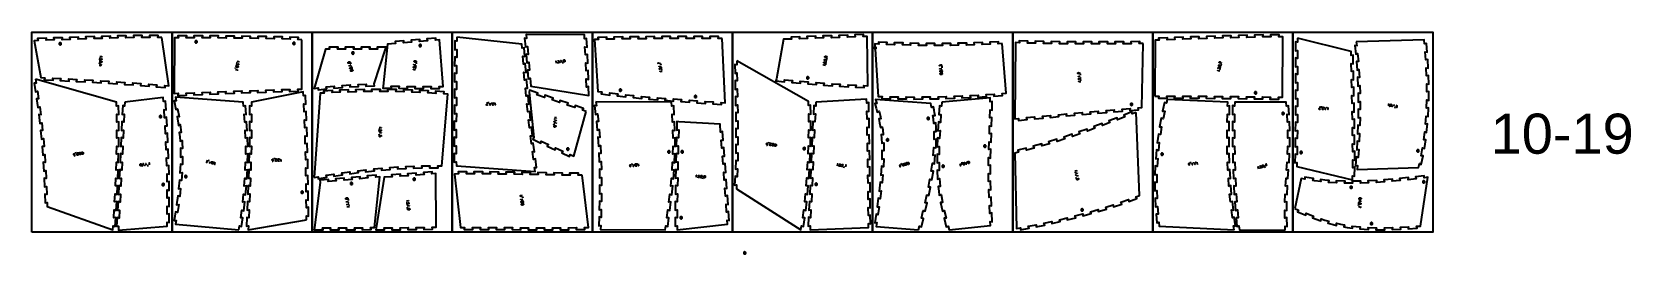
# Model space of a CAD drawing. Header units: millimetres. Extents: x 0 to 7990, y -2108 to -1000.
import ezdxf

# ---------------------------------------------------------------- set-up
doc = ezdxf.new("R2010")
doc.units = ezdxf.units.MM
doc.header["$MEASUREMENT"] = 0
for name, color, linetype, true_color in [('Default', 18, 'Continuous', 0x000000), ('nest', 18, 'Continuous', 0x000000), ('nest$l_engrave_text', 5, 'Continuous', 0x0000ff), ('nest$l_inner_cut', 3, 'Continuous', 0x00ff00), ('nest$l_outer_cut', 1, 'Continuous', 0xff0000)]:
    doc.layers.add(name, color=color, linetype=linetype, true_color=true_color)

msp = doc.modelspace()

# ---------------------------------------------------------------- texts
at = {"layer": 'nest', "insert": (7288.3, -1610.3), "char_height": 200, "width": 868.675, "attachment_point": 7, "line_spacing_factor": 0.963855}
msp.add_mtext('\\fArial;10-19', dxfattribs=at)

# ---------------------------------------------------------------- linework, layer by layer
at = {"layer": 'Default'}
for points in [[(0, -2000), (0, -1000), (700, -1000), (700, -2000)], [(700, -2000), (700, -1000), (1400, -1000), (1400, -2000)], [(1400, -2000), (1400, -1000), (2100, -1000), (2100, -2000)], [(2100, -2000), (2100, -1000), (2800, -1000), (2800, -2000)], [(2800, -2000), (2800, -1000), (3500, -1000), (3500, -2000)], [(3500, -2000), (3500, -1000), (4200, -1000), (4200, -2000)], [(4200, -2000), (4200, -1000), (4900, -1000), (4900, -2000)], [(4900, -2000), (4900, -1000), (5600, -1000), (5600, -2000)], [(5600, -2000), (5600, -1000), (6300, -1000), (6300, -2000)], [(6300, -2000), (6300, -1000), (7000, -1000), (7000, -2000)]]:
    msp.add_lwpolyline(points, close=True, dxfattribs=at)
at = {"layer": 'nest$l_engrave_text'}
for points in [[(336.6, -1153.5), (336.4, -1160.3)], [(348.3, -1166.8), (342.9, -1163.3), (342.4, -1163), (341.9, -1162.7), (341.5, -1162.6), (340.7, -1162.5), (340, -1162.7), (339.3, -1163.1), (338.8, -1163.6), (338.4, -1164.3), (338.2, -1165), (338.3, -1165.8), (338.5, -1166.6), (339, -1167.3), (339.6, -1167.8), (340.2, -1168), (341, -1168.1), (341.8, -1168), (342.5, -1167.6), (343.1, -1167.1), (343.5, -1166.3), (343.6, -1165.6), (343.6, -1164.8), (343.5, -1164.3), (343.2, -1163.9), (342.9, -1163.4), (342.5, -1163)], [(346.1, -1146.1), (346.5, -1146.2), (347.2, -1146.5), (347.7, -1146.8), (348.1, -1147.2), (348.5, -1148), (348.7, -1149), (348.7, -1149.6), (348.6, -1150.1), (348.3, -1150.6), (347.9, -1151.1), (347, -1151.7), (346.5, -1151.9), (346, -1152), (345, -1151.8), (344.7, -1151.7), (344.6, -1151.6), (344.2, -1151.4), (338.7, -1146.2), (338.6, -1152)], [(347.2, -1133.6), (348, -1134.2), (348.5, -1134.6), (348.8, -1135.3), (348.9, -1136.2), (348.8, -1137.1), (348.3, -1137.9), (347.5, -1138.4), (346.6, -1138.6), (345.8, -1138.4), (345, -1137.8), (344.6, -1137), (344.4, -1136.1), (344, -1137.4), (343.4, -1138.4), (342.7, -1139), (341.8, -1139.2), (341, -1139.1), (340.4, -1138.9), (339.8, -1138.6), (339.4, -1138.1), (338.8, -1137), (338.7, -1135.6), (338.8, -1134.8), (339.4, -1134), (340, -1133.6), (340.9, -1133.1)], [(348.9, -1122.3), (348.9, -1123.7), (339.1, -1123.5)], [(1017, -1176.6), (1015.7, -1183.3)], [(1026.6, -1189), (1026.3, -1190.4), (1016.7, -1188.5)], [(1027.6, -1170.9), (1028.1, -1171.2), (1028.7, -1171.5), (1029.1, -1171.9), (1029.4, -1172.4), (1029.7, -1173.3), (1029.8, -1174.3), (1029.6, -1174.8), (1029.4, -1175.3), (1029, -1175.8), (1028.6, -1176.2), (1027.6, -1176.6), (1027, -1176.7), (1026.5, -1176.7), (1025.6, -1176.4), (1025.3, -1176.2), (1025.2, -1176.1), (1024.9, -1175.8), (1020.4, -1169.8), (1019.2, -1175.5)], [(1030.1, -1158.4), (1030.5, -1158.6), (1031.1, -1159), (1031.5, -1159.4), (1031.9, -1159.9), (1032.2, -1160.8), (1032.2, -1161.7), (1032.1, -1162.3), (1031.8, -1162.8), (1031.5, -1163.3), (1031.1, -1163.6), (1030, -1164.1), (1029.5, -1164.2), (1029, -1164.2), (1028, -1163.8), (1027.8, -1163.7), (1027.6, -1163.6), (1027.3, -1163.3), (1022.8, -1157.3), (1021.7, -1163)], [(1034.6, -1148), (1034.3, -1149.4), (1024.7, -1147.5)], [(1585.2, -1170.7), (1584.7, -1169.4), (1594, -1166.2)], [(1591.2, -1183.6), (1590.3, -1183.3), (1589.7, -1183.1), (1589.1, -1182.5), (1588.7, -1181.8), (1588.5, -1180.9), (1588.7, -1180), (1589.2, -1179.2), (1590, -1178.7), (1590.9, -1178.6), (1591.8, -1179), (1592.5, -1179.5), (1593, -1180.4), (1592.9, -1178.9), (1593.1, -1177.8), (1593.6, -1177), (1594.4, -1176.5), (1595.1, -1176.4), (1595.8, -1176.3), (1596.4, -1176.4), (1597, -1176.7), (1597.9, -1177.6), (1598.5, -1178.8), (1598.6, -1179.7), (1598.4, -1180.5), (1598, -1181.2), (1597.3, -1181.9)], [(1594.4, -1161.3), (1592.2, -1154.9)], [(1905.5, -1189.2), (1905.7, -1187.8), (1915.4, -1188.8)], [(1908.2, -1163.9), (1908.4, -1162.4), (1918.1, -1163.5)], [(1920.5, -1159.2), (1921.3, -1152.4)], [(2616, -1146.2), (2617.4, -1146), (2619, -1155.6)], [(2627.5, -1145.9), (2627.9, -1145), (2628.3, -1144.5), (2628.9, -1144), (2629.7, -1143.7), (2630.7, -1143.7), (2631.5, -1144.1), (2632.2, -1144.7), (2632.5, -1145.6), (2632.4, -1146.5), (2632, -1147.3), (2631.3, -1147.9), (2630.4, -1148.2), (2631.8, -1148.4), (2632.9, -1148.8), (2633.6, -1149.4), (2633.9, -1150.3), (2633.9, -1151), (2633.9, -1151.7), (2633.6, -1152.3), (2633.3, -1152.8), (2632.3, -1153.5), (2630.9, -1153.9), (2630.1, -1153.9), (2629.3, -1153.5), (2628.7, -1153), (2628.1, -1152.2)], [(2641.2, -1142.2), (2642.6, -1142), (2644.2, -1151.6)], [(2649, -1152.9), (2655.7, -1151.8)], [(3130.6, -1158.9), (3129.4, -1153.4), (3140.1, -1156.4)], [(3133.7, -1173.5), (3133.4, -1172.1), (3142.9, -1170)], [(3139, -1187.1), (3138.5, -1187), (3137.8, -1187), (3137.3, -1186.7), (3136.8, -1186.4), (3136.2, -1185.7), (3135.8, -1184.8), (3135.7, -1184.3), (3135.7, -1183.7), (3135.8, -1183.2), (3136.1, -1182.7), (3136.8, -1181.8), (3137.3, -1181.5), (3137.8, -1181.3), (3138.8, -1181.3), (3139.1, -1181.3), (3139.2, -1181.4), (3139.7, -1181.5), (3146.2, -1185.3), (3145, -1179.6)], [(3139, -1198.5), (3138.7, -1197.1), (3148.3, -1195)], [(3144, -1165.2), (3142.5, -1158.6)], [(3954.8, -1165.9), (3955.1, -1164.5), (3964.7, -1166.2)], [(3959.1, -1155.4), (3958.7, -1155.1), (3958.1, -1154.8), (3957.6, -1154.4), (3957.3, -1153.9), (3957, -1153), (3956.9, -1152), (3957.1, -1151.5), (3957.3, -1151), (3957.6, -1150.5), (3958, -1150.1), (3959.1, -1149.7), (3959.6, -1149.6), (3960.1, -1149.6), (3961.1, -1149.9), (3961.3, -1150), (3961.5, -1150.1), (3961.8, -1150.4), (3966.4, -1156.4), (3967.4, -1150.6)], [(3961.3, -1142.8), (3960.9, -1142.6), (3960.3, -1142.2), (3959.9, -1141.8), (3959.5, -1141.4), (3959.2, -1140.5), (3959.1, -1139.5), (3959.3, -1138.9), (3959.5, -1138.4), (3959.8, -1138), (3960.3, -1137.6), (3961.3, -1137.1), (3961.8, -1137), (3962.3, -1137), (3963.3, -1137.3), (3963.5, -1137.5), (3963.7, -1137.5), (3964, -1137.8), (3968.6, -1143.8), (3969.7, -1138.1)], [(3971.9, -1136.9), (3973.1, -1130.2)], [(4536.9, -1169.9), (4536.1, -1169.4), (4535.5, -1168.9), (4535.1, -1168.3), (4534.9, -1167.4), (4535, -1166.5), (4535.4, -1165.7), (4536.1, -1165.1), (4537, -1164.8), (4537.9, -1165), (4538.7, -1165.5), (4539.2, -1166.3), (4539.5, -1167.2), (4539.7, -1165.8), (4540.2, -1164.7), (4540.9, -1164.1), (4541.8, -1163.8), (4542.5, -1163.9), (4543.2, -1164), (4543.8, -1164.3), (4544.3, -1164.7), (4544.9, -1165.7), (4545.2, -1167.1), (4545.1, -1168), (4544.6, -1168.8), (4544.1, -1169.3), (4543.2, -1169.8)], [(4536.4, -1184.8), (4536.3, -1183.4), (4546.1, -1182.7)], [(4547.8, -1178.1), (4547.3, -1171.3)], [(5924.4, -1193.5), (5924.7, -1192.1), (5934.3, -1194)], [(5928.9, -1183), (5928.5, -1182.8), (5927.9, -1182.5), (5927.5, -1182), (5927.2, -1181.6), (5926.8, -1180.7), (5926.8, -1179.7), (5926.9, -1179.2), (5927.2, -1178.7), (5927.5, -1178.2), (5927.9, -1177.8), (5929, -1177.3), (5929.5, -1177.3), (5930, -1177.3), (5931, -1177.6), (5931.2, -1177.8), (5931.4, -1177.8), (5931.7, -1178.1), (5936.2, -1184.2), (5937.3, -1178.5)], [(5931.4, -1170.5), (5930.9, -1170.3), (5930.3, -1169.9), (5929.9, -1169.5), (5929.6, -1169.1), (5929.3, -1168.2), (5929.2, -1167.2), (5929.4, -1166.6), (5929.6, -1166.1), (5930, -1165.7), (5930.4, -1165.3), (5931.4, -1164.8), (5932, -1164.7), (5932.5, -1164.7), (5933.4, -1165.1), (5933.7, -1165.2), (5933.8, -1165.3), (5934.1, -1165.6), (5938.7, -1171.7), (5939.8, -1165.9)], [(5934.5, -1154.5), (5934, -1154.3), (5933.4, -1153.9), (5933, -1153.5), (5932.7, -1153.1), (5932.4, -1152.2), (5932.3, -1151.2), (5932.5, -1150.6), (5932.7, -1150.1), (5933.1, -1149.7), (5933.5, -1149.3), (5934.5, -1148.8), (5935.1, -1148.7), (5935.6, -1148.8), (5936.5, -1149.1), (5936.8, -1149.3), (5936.9, -1149.3), (5937.2, -1149.6), (5941.8, -1155.7), (5942.9, -1150)], [(5942, -1164.8), (5943.3, -1158.2)], [(5228.9, -1208.7), (5228.4, -1208.6), (5227.7, -1208.5), (5227.2, -1208.2), (5226.7, -1207.9), (5226.2, -1207.1), (5225.8, -1206.2), (5225.8, -1205.6), (5225.9, -1205.1), (5226, -1204.6), (5226.3, -1204.1), (5227.2, -1203.3), (5227.7, -1203), (5228.2, -1202.9), (5229.1, -1202.9), (5229.4, -1203), (5229.6, -1203), (5230, -1203.2), (5236.2, -1207.6), (5235.5, -1201.8)], [(5228.3, -1223.5), (5228.1, -1222.1), (5237.8, -1220.9)], [(5232.4, -1237.6), (5231.9, -1237.5), (5231.2, -1237.3), (5230.7, -1237.1), (5230.3, -1236.7), (5229.7, -1236), (5229.4, -1235), (5229.3, -1234.5), (5229.4, -1233.9), (5229.6, -1233.4), (5229.9, -1232.9), (5230.7, -1232.1), (5231.2, -1231.9), (5231.7, -1231.7), (5232.7, -1231.8), (5233, -1231.8), (5233.1, -1231.9), (5233.5, -1232.1), (5239.7, -1236.4), (5239, -1230.6)], [(5231.4, -1248.9), (5231.2, -1247.5), (5240.9, -1246.3)], [(5239.2, -1216.2), (5238.4, -1209.5)], [(2276.5, -1363), (2276.4, -1363.5), (2276.2, -1364.2), (2275.9, -1364.7), (2275.5, -1365.1), (2274.7, -1365.6), (2273.8, -1365.8), (2273.2, -1365.8), (2272.7, -1365.7), (2272.1, -1365.5), (2271.7, -1365.1), (2271, -1364.2), (2270.8, -1363.7), (2270.7, -1363.2), (2270.8, -1362.2), (2270.9, -1361.9), (2270.9, -1361.8), (2271.2, -1361.4), (2276, -1355.6), (2270.2, -1355.8)], [(2284.9, -1353.3), (2278.1, -1353.6)], [(2291.3, -1364.9), (2289.8, -1365), (2289.5, -1355.2)], [(2305.3, -1362.9), (2304.8, -1363.7), (2304.4, -1364.2), (2303.7, -1364.6), (2302.8, -1364.8), (2301.9, -1364.7), (2301.1, -1364.2), (2300.5, -1363.5), (2300.3, -1362.6), (2300.5, -1361.7), (2301.1, -1361), (2301.8, -1360.5), (2302.8, -1360.2), (2301.4, -1359.9), (2300.3, -1359.4), (2299.7, -1358.7), (2299.5, -1357.8), (2299.5, -1357), (2299.7, -1356.4), (2300, -1355.8), (2300.4, -1355.3), (2301.5, -1354.7), (2302.9, -1354.5), (2303.7, -1354.6), (2304.5, -1355.1), (2305, -1355.7), (2305.5, -1356.6)], [(2316.8, -1364), (2315.3, -1364.1), (2315, -1354.3)], [(2621.2, -1427.8), (2621, -1429.2), (2611.3, -1428.3)], [(6436.8, -1384), (6436.7, -1384.4), (6436.4, -1385.1), (6436.1, -1385.6), (6435.7, -1386), (6434.9, -1386.5), (6433.9, -1386.7), (6433.4, -1386.6), (6432.9, -1386.5), (6432.3, -1386.3), (6431.9, -1385.9), (6431.2, -1385), (6431, -1384.4), (6431, -1384), (6431.1, -1383), (6431.2, -1382.7), (6431.3, -1382.6), (6431.5, -1382.2), (6436.6, -1376.6), (6430.7, -1376.6)], [(6445.5, -1374.6), (6438.7, -1374.6)], [(6453.1, -1384), (6453, -1384.4), (6452.7, -1385.1), (6452.4, -1385.6), (6452, -1386), (6451.2, -1386.5), (6450.2, -1386.7), (6449.7, -1386.6), (6449.1, -1386.5), (6448.6, -1386.3), (6448.2, -1385.9), (6447.5, -1385), (6447.3, -1384.4), (6447.2, -1384), (6447.4, -1383), (6447.5, -1382.7), (6447.6, -1382.6), (6447.8, -1382.2), (6452.8, -1376.6), (6447, -1376.6)], [(6464.2, -1386.4), (6462.8, -1386.4), (6462.8, -1376.6)], [(6477, -1386.4), (6475.6, -1386.4), (6475.6, -1376.6)], [(6777.1, -1359.1), (6778.5, -1359.3), (6777.1, -1369)], [(6802.4, -1362.7), (6803.8, -1362.9), (6802.4, -1372.5)], [(6806.6, -1375.1), (6813.3, -1376.1)], [(6821.2, -1365.1), (6817.1, -1370), (6816.7, -1370.5), (6816.4, -1371), (6816.2, -1371.4), (6816.1, -1372.2), (6816.2, -1372.9), (6816.4, -1373.6), (6816.9, -1374.2), (6817.5, -1374.6), (6818.3, -1374.9), (6819, -1374.9), (6819.8, -1374.8), (6820.6, -1374.4), (6821.1, -1373.9), (6821.5, -1373.3), (6821.6, -1372.5), (6821.6, -1371.7), (6821.3, -1370.9), (6820.9, -1370.3), (6820.2, -1369.8), (6819.5, -1369.6), (6818.6, -1369.6), (6818.2, -1369.6), (6817.7, -1369.8), (6817.2, -1370.1), (6816.7, -1370.4)], [(1733.7, -1508.2), (1733.9, -1515)], [(1745, -1476.6), (1745, -1478), (1735.2, -1478.2)], [(1743.6, -1488), (1744.4, -1488.5), (1744.9, -1489), (1745.3, -1489.6), (1745.5, -1490.5), (1745.3, -1491.4), (1744.9, -1492.2), (1744.2, -1492.8), (1743.3, -1493), (1742.4, -1492.8), (1741.7, -1492.2), (1741.2, -1491.4), (1740.9, -1490.5), (1740.6, -1491.9), (1740.1, -1492.9), (1739.3, -1493.5), (1738.4, -1493.7), (1737.7, -1493.7), (1737, -1493.5), (1736.5, -1493.2), (1736, -1492.8), (1735.4, -1491.7), (1735.2, -1490.2), (1735.3, -1489.4), (1735.8, -1488.7), (1736.4, -1488.2), (1737.3, -1487.7)], [(1745.4, -1502.1), (1745.4, -1503.5), (1735.6, -1503.7)], [(1745.8, -1522.4), (1745.7, -1518.7), (1741.6, -1517.8), (1741.7, -1518.4), (1741.9, -1519.3), (1741.9, -1520.1), (1741.8, -1520.8), (1741.5, -1521.4), (1741.1, -1521.9), (1740.5, -1522.3), (1739.7, -1522.6), (1739, -1522.7), (1738.2, -1522.6), (1737.5, -1522.3), (1736.8, -1521.9), (1736.2, -1521.3), (1735.8, -1520.6), (1735.6, -1519.7), (1735.7, -1518.9), (1736.1, -1518.1), (1736.6, -1517.4), (1737, -1517.1), (1737.4, -1516.9), (1737.5, -1516.9)], [(2606.7, -1458.1), (2606.1, -1464.9)], [(2618.9, -1453.2), (2618.8, -1454.6), (2609.1, -1453.8)], [(2620.1, -1440.5), (2619.9, -1441.9), (2610.2, -1441)], [(3670, -1564.6), (3673.7, -1565), (3675.1, -1561), (3674.5, -1561), (3673.6, -1561.1), (3672.8, -1561), (3672.2, -1560.7), (3671.6, -1560.4), (3671.2, -1560), (3670.8, -1559.3), (3670.6, -1558.5), (3670.6, -1557.8), (3670.9, -1557), (3671.2, -1556.3), (3671.7, -1555.7), (3672.4, -1555.2), (3673.2, -1554.9), (3674.1, -1554.8), (3674.9, -1555.1), (3675.6, -1555.5), (3676.2, -1556.1), (3676.4, -1556.6), (3676.6, -1557), (3676.6, -1557.1)], [(3685.7, -1554.5), (3678.9, -1553.7)], [(3692.1, -1564.8), (3691.9, -1565.2), (3691.6, -1565.9), (3691.2, -1566.3), (3690.8, -1566.6), (3689.9, -1567), (3688.9, -1567.1), (3688.4, -1567), (3687.8, -1566.8), (3687.4, -1566.5), (3686.9, -1566.1), (3686.4, -1565.1), (3686.3, -1564.6), (3686.3, -1564.1), (3686.6, -1563.1), (3686.7, -1562.8), (3686.7, -1562.7), (3687, -1562.3), (3692.7, -1557.4), (3686.9, -1556.7)], [(3704.8, -1566.3), (3704.6, -1566.8), (3704.3, -1567.4), (3703.9, -1567.8), (3703.4, -1568.2), (3702.6, -1568.6), (3701.6, -1568.7), (3701, -1568.6), (3700.5, -1568.4), (3700, -1568.1), (3699.6, -1567.7), (3699.1, -1566.7), (3699, -1566.1), (3698.9, -1565.6), (3699.2, -1564.7), (3699.3, -1564.4), (3699.4, -1564.3), (3699.7, -1563.9), (3705.4, -1559), (3699.6, -1558.3)], [(209.8, -1618), (213.5, -1617.3), (213.5, -1613.1), (213, -1613.3), (212.1, -1613.6), (211.3, -1613.8), (210.7, -1613.7), (210, -1613.6), (209.5, -1613.3), (208.9, -1612.8), (208.5, -1612.1), (208.3, -1611.4), (208.3, -1610.6), (208.4, -1609.8), (208.7, -1609), (209.2, -1608.3), (209.8, -1607.9), (210.7, -1607.5), (211.5, -1607.5), (212.3, -1607.7), (213.1, -1608.1), (213.5, -1608.5), (213.7, -1608.8), (213.8, -1608.9)], [(221.6, -1603.7), (214.9, -1605)], [(230.9, -1611.4), (230.8, -1611.9), (230.7, -1612.6), (230.5, -1613.1), (230.2, -1613.6), (229.5, -1614.2), (228.6, -1614.6), (228, -1614.7), (227.5, -1614.7), (226.9, -1614.5), (226.4, -1614.3), (225.6, -1613.5), (225.3, -1613), (225.1, -1612.5), (225.1, -1611.5), (225.1, -1611.2), (225.1, -1611.1), (225.3, -1610.7), (229.2, -1604.2), (223.5, -1605.3)], [(554.9, -1657.4), (556.3, -1657.2), (557.5, -1667)], [(567.6, -1655.9), (569, -1655.7), (570.2, -1665.4)], [(574.9, -1666.8), (581.6, -1666)], [(583.7, -1653.9), (585.1, -1653.7), (586.3, -1663.4)], [(873.6, -1641.6), (871.2, -1651.4), (877.7, -1645.2), (871.7, -1643.7)], [(887.2, -1642.9), (880.6, -1641.3)], [(890.1, -1655.8), (888.7, -1655.5), (891.1, -1646)], [(914.9, -1662), (913.5, -1661.6), (915.9, -1652.1)], [(1200.5, -1644.8), (1204.2, -1644.8), (1205.2, -1640.7), (1204.6, -1640.8), (1203.7, -1641), (1202.9, -1640.9), (1202.2, -1640.8), (1201.6, -1640.5), (1201.2, -1640.1), (1200.7, -1639.5), (1200.4, -1638.7), (1200.4, -1638), (1200.5, -1637.2), (1200.8, -1636.4), (1201.3, -1635.8), (1201.9, -1635.2), (1202.6, -1634.8), (1203.5, -1634.7), (1204.3, -1634.8), (1205.1, -1635.2), (1205.8, -1635.7), (1206.1, -1636.2), (1206.2, -1636.5), (1206.3, -1636.7)], [(1215, -1633.2), (1208.2, -1633.1)], [(1222.5, -1642.7), (1222.3, -1643.2), (1222.1, -1643.8), (1221.7, -1644.3), (1221.3, -1644.7), (1220.5, -1645.2), (1219.5, -1645.4), (1219, -1645.3), (1218.5, -1645.2), (1217.9, -1644.9), (1217.5, -1644.6), (1216.9, -1643.6), (1216.7, -1643.1), (1216.6, -1642.6), (1216.8, -1641.6), (1216.9, -1641.3), (1216.9, -1641.2), (1217.2, -1640.8), (1222.3, -1635.3), (1216.5, -1635.2)], [(1235.2, -1642.9), (1235.1, -1643.4), (1234.8, -1644.1), (1234.5, -1644.5), (1234.1, -1644.9), (1233.3, -1645.4), (1232.3, -1645.6), (1231.8, -1645.5), (1231.2, -1645.4), (1230.7, -1645.1), (1230.3, -1644.8), (1229.6, -1643.9), (1229.4, -1643.3), (1229.4, -1642.8), (1229.5, -1641.8), (1229.6, -1641.6), (1229.7, -1641.4), (1229.9, -1641), (1235.1, -1635.5), (1229.3, -1635.4)], [(1246.3, -1645.5), (1244.9, -1645.5), (1245, -1635.7)], [(2988.9, -1674.4), (2991.5, -1668.5), (2991.7, -1668), (2991.8, -1667.4), (2991.9, -1667), (2991.8, -1666.2), (2991.5, -1665.5), (2991, -1664.9), (2990.4, -1664.5), (2989.7, -1664.3), (2988.9, -1664.2), (2988.1, -1664.4), (2987.4, -1664.8), (2986.8, -1665.3), (2986.4, -1666.1), (2986.3, -1666.7), (2986.4, -1667.5), (2986.6, -1668.3), (2987.1, -1668.9), (2987.7, -1669.4), (2988.5, -1669.6), (2989.2, -1669.6), (2990.1, -1669.4), (2990.5, -1669.2), (2990.9, -1669), (2991.3, -1668.6), (2991.7, -1668)], [(2999.9, -1660.6), (2993.2, -1661.7)], [(3007.6, -1671.3), (3006.2, -1671.5), (3004.7, -1661.9)], [(3021.5, -1666.7), (3021.5, -1667.2), (3021.3, -1667.9), (3021.1, -1668.4), (3020.8, -1668.8), (3020, -1669.4), (3019.1, -1669.8), (3018.6, -1669.9), (3018, -1669.8), (3017.4, -1669.6), (3016.9, -1669.4), (3016.2, -1668.6), (3015.9, -1668.1), (3015.7, -1667.6), (3015.7, -1666.6), (3015.8, -1666.3), (3015.8, -1666.2), (3016, -1665.7), (3020.1, -1659.4), (3014.4, -1660.3)], [(3032.9, -1667.3), (3031.5, -1667.5), (3029.9, -1657.9)], [(4023, -1658.3), (4024.4, -1658.4), (4023.4, -1668.2)], [(4034.2, -1661), (4034.8, -1660.2), (4035.3, -1659.8), (4036.1, -1659.5), (4036.9, -1659.4), (4037.8, -1659.7), (4038.5, -1660.2), (4039, -1661), (4039.1, -1661.9), (4038.8, -1662.8), (4038.2, -1663.5), (4037.3, -1663.8), (4036.4, -1664), (4037.7, -1664.5), (4038.6, -1665.1), (4039.1, -1665.9), (4039.3, -1666.9), (4039.1, -1667.6), (4038.9, -1668.2), (4038.5, -1668.7), (4038, -1669.1), (4036.9, -1669.6), (4035.4, -1669.6), (4034.6, -1669.4), (4033.9, -1668.8), (4033.5, -1668.2), (4033.1, -1667.2)], [(4046.5, -1663.2), (4046.7, -1662.7), (4047, -1662.1), (4047.4, -1661.6), (4047.8, -1661.3), (4048.7, -1660.9), (4049.7, -1660.7), (4050.2, -1660.8), (4050.7, -1661), (4051.2, -1661.3), (4051.6, -1661.7), (4052.2, -1662.7), (4052.3, -1663.3), (4052.4, -1663.8), (4052.1, -1664.7), (4052, -1665), (4051.9, -1665.1), (4051.6, -1665.5), (4046, -1670.5), (4051.8, -1671.1)], [(4053.1, -1673.3), (4059.9, -1674)], [(4064.6, -1662.6), (4066, -1662.8), (4065, -1672.5)], [(4334.5, -1663.4), (4337.3, -1673.1), (4339.8, -1664.5), (4333.9, -1666.2)], [(4346.9, -1657.8), (4340.4, -1659.6)], [(4369.1, -1662.1), (4368.7, -1663), (4368.4, -1663.6), (4367.9, -1664.2), (4367.1, -1664.5), (4366.2, -1664.6), (4365.3, -1664.4), (4364.5, -1663.8), (4364.1, -1663), (4364.1, -1662.1), (4364.4, -1661.3), (4365.1, -1660.6), (4365.9, -1660.1), (4364.5, -1660.2), (4363.4, -1659.9), (4362.6, -1659.4), (4362.2, -1658.5), (4362, -1657.8), (4362, -1657.1), (4362.2, -1656.5), (4362.5, -1655.9), (4363.3, -1655.1), (4364.7, -1654.5), (4365.5, -1654.4), (4366.4, -1654.7), (4367, -1655.2), (4367.7, -1655.9)], [(4636.6, -1659.1), (4639.6, -1668.7), (4641.9, -1660.1), (4636.1, -1661.9)], [(4648.9, -1653.2), (4642.4, -1655.2)], [(4670.3, -1659), (4668.9, -1659.5), (4666, -1650.1)], [(5781.2, -1666.6), (5783.7, -1660.7), (5783.9, -1660.2), (5784, -1659.6), (5784.1, -1659.1), (5783.9, -1658.3), (5783.6, -1657.7), (5783.1, -1657.1), (5782.5, -1656.7), (5781.8, -1656.5), (5781, -1656.5), (5780.2, -1656.6), (5779.6, -1657), (5779, -1657.6), (5778.6, -1658.3), (5778.5, -1659), (5778.5, -1659.8), (5778.8, -1660.5), (5779.3, -1661.1), (5780, -1661.6), (5780.8, -1661.8), (5781.5, -1661.8), (5782.3, -1661.6), (5782.7, -1661.4), (5783.1, -1661.1), (5783.5, -1660.7), (5783.9, -1660.2)], [(5792, -1652.6), (5785.3, -1653.8)], [(5799.9, -1663.2), (5798.5, -1663.4), (5796.8, -1653.8)], [(5812.5, -1661), (5811.1, -1661.2), (5809.4, -1651.6)], [(5825, -1658.7), (5823.6, -1659), (5821.9, -1649.4)], [(6123.7, -1673.8), (6125.1, -1673.3), (6128.4, -1682.5)], [(6134.9, -1671.3), (6135.2, -1670.3), (6135.4, -1669.7), (6136, -1669.1), (6136.7, -1668.7), (6137.6, -1668.5), (6138.5, -1668.7), (6139.3, -1669.2), (6139.8, -1670), (6139.9, -1670.9), (6139.8, -1671.3), (6139.6, -1671.8), (6139, -1672.5), (6138.2, -1673), (6139.6, -1672.9), (6140.8, -1673.1), (6141.6, -1673.5), (6142.1, -1674.3), (6142.3, -1675.1), (6142.3, -1675.7), (6142.2, -1676.4), (6142, -1676.9), (6141.1, -1677.9), (6139.8, -1678.5), (6139, -1678.7), (6138.1, -1678.4), (6137.5, -1678), (6136.7, -1677.4)], [(6157.3, -1674.1), (6163.7, -1671.7)], [(6169.3, -1667.6), (6165.9, -1658.1), (6163.9, -1666.8), (6169.7, -1664.7)], [(3318, -1715.3), (3319.4, -1715.4), (3318.9, -1725.1)], [(3329.2, -1717.4), (3329.8, -1716.6), (3330.3, -1716.1), (3331, -1715.8), (3331.9, -1715.7), (3332.8, -1715.9), (3333.6, -1716.4), (3334.1, -1717.2), (3334.2, -1718.1), (3334, -1719), (3333.3, -1719.7), (3332.5, -1720.1), (3331.6, -1720.3), (3332.9, -1720.7), (3333.9, -1721.3), (3334.5, -1722.1), (3334.6, -1723), (3334.5, -1723.7), (3334.3, -1724.4), (3333.9, -1724.9), (3333.5, -1725.3), (3332.4, -1725.9), (3330.9, -1726), (3330.1, -1725.8), (3329.4, -1725.2), (3329, -1724.6), (3328.5, -1723.7)], [(3341.7, -1718.9), (3341.8, -1718.5), (3342.1, -1717.8), (3342.5, -1717.3), (3342.9, -1717), (3343.7, -1716.5), (3344.7, -1716.4), (3345.2, -1716.4), (3345.8, -1716.6), (3346.3, -1716.9), (3346.7, -1717.2), (3347.3, -1718.2), (3347.5, -1718.7), (3347.5, -1719.2), (3347.3, -1720.2), (3347.2, -1720.5), (3347.2, -1720.6), (3346.9, -1721), (3341.6, -1726.3), (3347.4, -1726.6)], [(3348.8, -1728.7), (3355.6, -1729)], [(5219.5, -1691.4), (5219.9, -1692.8), (5210.4, -1695.2)], [(5222.6, -1703.8), (5222.9, -1705.2), (5213.5, -1707.6)], [(5215.7, -1724.8), (5217.3, -1731.4)], [(5225.7, -1716.2), (5226, -1717.6), (5216.5, -1720)], [(5230.7, -1735.9), (5229.8, -1732.3), (5225.5, -1732.4), (5225.8, -1733), (5226.1, -1733.8), (5226.3, -1734.6), (5226.3, -1735.2), (5226.2, -1735.9), (5226, -1736.5), (5225.5, -1737.1), (5224.8, -1737.5), (5224.1, -1737.7), (5223.3, -1737.8), (5222.5, -1737.7), (5221.7, -1737.5), (5221, -1737), (5220.5, -1736.4), (5220.1, -1735.5), (5220.1, -1734.8), (5220.2, -1733.9), (5220.6, -1733.1), (5220.9, -1732.7), (5221.2, -1732.5), (5221.3, -1732.4)], [(1582.1, -1841.4), (1580.8, -1834.8)], [(2449.9, -1816.7), (2439.9, -1817.9), (2448, -1821.7), (2447.2, -1815.6)], [(2442.6, -1837.1), (2442.4, -1835.7), (2452.1, -1834.5)], [(2453.5, -1829.8), (2452.7, -1823)], [(1571.6, -1849.5), (1571.4, -1848.1), (1581, -1846.3)], [(1574.1, -1862.1), (1573.8, -1860.6), (1583.4, -1858.8)], [(1576.5, -1874.6), (1576.2, -1873.2), (1585.8, -1871.3)], [(1880.7, -1841.5), (1880.9, -1842.9), (1871.2, -1844.4)], [(1880, -1852.8), (1880.5, -1852.9), (1881.2, -1853), (1881.7, -1853.3), (1882.2, -1853.6), (1882.8, -1854.3), (1883.2, -1855.2), (1883.2, -1855.8), (1883.2, -1856.3), (1883, -1856.9), (1882.7, -1857.4), (1881.9, -1858.2), (1881.4, -1858.5), (1881, -1858.6), (1880, -1858.6), (1879.7, -1858.6), (1879.5, -1858.5), (1879.1, -1858.4), (1872.8, -1854.2), (1873.7, -1860)], [(1874, -1874.4), (1875, -1881.1)], [(1884.7, -1866.7), (1884.9, -1868.1), (1875.2, -1869.6)], [(6627.4, -1861), (6626.9, -1867.7)], [(6638.5, -1870.7), (6638.1, -1876.3), (6628.7, -1870.5)], [(6640.4, -1843.1), (6640.3, -1844.5), (6630.6, -1843.9)]]:
    msp.add_lwpolyline(points, dxfattribs=at)
for points in [[(339.2, -1142.8), (339.2, -1142.9), (339, -1143), (338.8, -1142.9), (338.7, -1142.7), (338.8, -1142.6), (339, -1142.5), (339.2, -1142.6)], [(339.4, -1130), (339.4, -1130.2), (339.2, -1130.2), (339, -1130.1), (339, -1130), (339, -1129.8), (339.2, -1129.8), (339.4, -1129.8)], [(1021.5, -1166.5), (1021.4, -1166.6), (1021.2, -1166.6), (1021, -1166.6), (1021, -1166.4), (1021.1, -1166.2), (1021.3, -1166.2), (1021.4, -1166.3)], [(1023.9, -1153.9), (1023.8, -1154.1), (1023.6, -1154.1), (1023.5, -1154), (1023.5, -1153.8), (1023.5, -1153.7), (1023.7, -1153.7), (1023.9, -1153.8)], [(1589, -1152.5), (1588.7, -1153.2), (1588.1, -1153.9), (1587.3, -1154.6), (1587.2, -1154.7), (1587.1, -1154.7), (1586.8, -1154.9), (1586.4, -1155.1), (1585.2, -1155.5), (1584, -1155.9), (1583.5, -1156), (1583.2, -1156.1), (1582.9, -1156.1), (1582.8, -1156.1), (1582.2, -1156.2), (1581.6, -1156.1), (1581.1, -1156), (1580.7, -1155.9), (1580, -1155.5), (1579.5, -1154.9), (1579.2, -1154.3), (1579, -1153.5), (1579.1, -1152.7), (1579.3, -1152.1), (1579.8, -1151.4), (1580.3, -1151), (1581.1, -1150.5), (1581.8, -1150.1), (1582.7, -1149.7), (1583.7, -1149.4), (1584.5, -1149.2), (1585.3, -1149), (1585.9, -1149), (1586.6, -1149), (1587.3, -1149.3), (1587.9, -1149.6), (1588.3, -1149.9), (1588.7, -1150.4), (1589, -1150.9), (1589.1, -1151.7)], [(1602.6, -1192.1), (1602.3, -1192.8), (1601.8, -1193.5), (1600.9, -1194.1), (1600.9, -1194.2), (1600.7, -1194.3), (1600.4, -1194.4), (1600, -1194.6), (1598.8, -1195.1), (1597.6, -1195.4), (1597.2, -1195.5), (1596.8, -1195.6), (1596.5, -1195.7), (1596.4, -1195.7), (1595.2, -1195.6), (1594.7, -1195.5), (1594.4, -1195.4), (1593.6, -1195), (1593.2, -1194.5), (1592.8, -1193.9), (1592.6, -1193.1), (1592.7, -1192.3), (1593, -1191.7), (1593.5, -1191), (1594, -1190.5), (1594.7, -1190), (1595.4, -1189.7), (1596.3, -1189.3), (1597.3, -1188.9), (1598.1, -1188.7), (1598.9, -1188.6), (1599.5, -1188.5), (1600.2, -1188.6), (1600.9, -1188.8), (1601.5, -1189.1), (1602, -1189.4), (1602.4, -1189.9), (1602.6, -1190.4), (1602.7, -1191.2)], [(1595.6, -1172.3), (1595.6, -1172.1), (1595.7, -1172), (1595.9, -1172), (1596, -1172.2), (1596, -1172.3), (1595.9, -1172.4), (1595.7, -1172.4)], [(1599.7, -1184.4), (1599.7, -1184.2), (1599.9, -1184.1), (1600, -1184.1), (1600.2, -1184.2), (1600.1, -1184.4), (1600, -1184.5), (1599.8, -1184.5)], [(1916.3, -1177.9), (1915.8, -1178.4), (1915, -1178.8), (1913.9, -1179.1), (1913.8, -1179.1), (1913.6, -1179.1), (1913.3, -1179.1), (1912.9, -1179.1), (1911.6, -1179), (1910.4, -1178.8), (1909.9, -1178.7), (1909.6, -1178.6), (1909.3, -1178.6), (1909.2, -1178.5), (1908.6, -1178.3), (1908.1, -1178), (1907.7, -1177.6), (1907.4, -1177.4), (1907, -1176.7), (1906.8, -1176.1), (1906.7, -1175.4), (1906.9, -1174.6), (1907.3, -1173.9), (1907.8, -1173.4), (1908.5, -1173), (1909.2, -1172.8), (1910.1, -1172.7), (1910.8, -1172.6), (1911.8, -1172.7), (1912.8, -1172.8), (1913.6, -1172.9), (1914.5, -1173.1), (1915, -1173.3), (1915.6, -1173.7), (1916.2, -1174.2), (1916.6, -1174.7), (1916.9, -1175.2), (1917, -1175.8), (1917, -1176.4), (1916.8, -1177.2)], [(1919.4, -1149), (1918.8, -1149.5), (1918, -1149.9), (1917, -1150.2), (1916.9, -1150.2), (1916.7, -1150.2), (1916.3, -1150.2), (1915.9, -1150.2), (1914.7, -1150.1), (1913.4, -1149.9), (1913, -1149.8), (1912.6, -1149.7), (1912.4, -1149.7), (1912.2, -1149.6), (1911.1, -1149.1), (1910.7, -1148.8), (1910.5, -1148.5), (1910, -1147.8), (1909.8, -1147.2), (1909.7, -1146.5), (1909.9, -1145.7), (1910.3, -1145), (1910.8, -1144.5), (1911.6, -1144.1), (1912.2, -1143.9), (1913.1, -1143.8), (1913.8, -1143.7), (1914.9, -1143.8), (1915.9, -1143.9), (1916.7, -1144), (1917.5, -1144.3), (1918.1, -1144.5), (1918.7, -1144.8), (1919.2, -1145.3), (1919.6, -1145.8), (1919.9, -1146.3), (1920, -1146.9), (1920.1, -1147.5), (1919.9, -1148.3)], [(1915.6, -1182.4), (1915.7, -1182.2), (1915.9, -1182.2), (1916, -1182.2), (1916.1, -1182.4), (1916, -1182.6), (1915.8, -1182.6), (1915.7, -1182.5)], [(1917, -1169.7), (1917, -1169.5), (1917.2, -1169.5), (1917.4, -1169.5), (1917.4, -1169.7), (1917.3, -1169.9), (1917.2, -1169.9), (1917, -1169.8)], [(2625.3, -1154.2), (2625.4, -1154.2), (2625.5, -1154.3), (2625.5, -1154.5), (2625.3, -1154.6), (2625.2, -1154.6), (2625.1, -1154.4), (2625.1, -1154.2)], [(2637.9, -1152.2), (2638.1, -1152.2), (2638.1, -1152.3), (2638.1, -1152.5), (2637.9, -1152.6), (2637.8, -1152.6), (2637.7, -1152.4), (2637.7, -1152.2)], [(2658.5, -1149.1), (2657.9, -1148.7), (2657.2, -1148), (2656.7, -1147.1), (2656.7, -1147), (2656.6, -1146.8), (2656.5, -1146.5), (2656.4, -1146.1), (2656.2, -1144.9), (2656, -1143.6), (2656, -1143.1), (2656, -1142.8), (2656, -1142.5), (2656, -1142.4), (2656.3, -1141.2), (2656.5, -1140.7), (2656.6, -1140.4), (2657.2, -1139.8), (2657.8, -1139.4), (2658.4, -1139.2), (2659.2, -1139.1), (2660, -1139.3), (2660.6, -1139.7), (2661.2, -1140.3), (2661.5, -1140.9), (2661.9, -1141.7), (2662.1, -1142.4), (2662.3, -1143.4), (2662.5, -1144.4), (2662.6, -1145.2), (2662.6, -1146.1), (2662.5, -1146.7), (2662.3, -1147.4), (2662, -1148), (2661.6, -1148.6), (2661.2, -1148.9), (2660.6, -1149.2), (2660.1, -1149.4), (2659.3, -1149.4)], [(3143.8, -1176.3), (3143.8, -1176.1), (3144, -1176), (3144.2, -1176), (3144.3, -1176.2), (3144.2, -1176.4), (3144.1, -1176.5), (3143.9, -1176.4)], [(3146.5, -1188.8), (3146.5, -1188.6), (3146.6, -1188.5), (3146.8, -1188.5), (3146.9, -1188.7), (3146.9, -1188.9), (3146.7, -1189), (3146.5, -1188.9)], [(3971.4, -1126.7), (3970.8, -1127.1), (3970, -1127.5), (3969, -1127.7), (3968.9, -1127.7), (3968.6, -1127.7), (3968.3, -1127.7), (3967.9, -1127.6), (3966.7, -1127.5), (3965.4, -1127.2), (3965, -1127.1), (3964.6, -1126.9), (3964.4, -1126.9), (3964.3, -1126.8), (3963.2, -1126.2), (3962.8, -1125.8), (3962.6, -1125.6), (3962.1, -1124.9), (3962, -1124.2), (3962, -1123.5), (3962.2, -1122.7), (3962.6, -1122), (3963.2, -1121.6), (3964, -1121.3), (3964.6, -1121.1), (3965.5, -1121), (3966.3, -1121), (3967.3, -1121.2), (3968.3, -1121.3), (3969.1, -1121.5), (3969.9, -1121.8), (3970.4, -1122.1), (3971, -1122.4), (3971.5, -1123), (3971.9, -1123.5), (3972.1, -1124), (3972.2, -1124.7), (3972.2, -1125.2), (3972, -1126)], [(3965.4, -1159.7), (3965.4, -1159.6), (3965.6, -1159.5), (3965.8, -1159.6), (3965.8, -1159.8), (3965.7, -1160), (3965.5, -1160), (3965.4, -1159.9)], [(3967.6, -1147.1), (3967.7, -1147), (3967.8, -1147), (3968, -1147), (3968, -1147.2), (3967.9, -1147.4), (3967.8, -1147.4), (3967.6, -1147.3)], [(4546.9, -1197.3), (4546.4, -1197.8), (4545.7, -1198.4), (4544.7, -1198.8), (4544.6, -1198.8), (4544.4, -1198.9), (4544.1, -1198.9), (4543.7, -1199), (4542.4, -1199.2), (4541.2, -1199.2), (4540.7, -1199.2), (4540.3, -1199.1), (4540.1, -1199.1), (4540, -1199.1), (4538.8, -1198.8), (4538.3, -1198.5), (4538, -1198.3), (4537.4, -1197.7), (4537.1, -1197.1), (4536.9, -1196.4), (4537, -1195.6), (4537.2, -1194.9), (4537.6, -1194.3), (4538.3, -1193.8), (4538.9, -1193.5), (4539.8, -1193.2), (4540.5, -1193), (4541.5, -1192.9), (4542.5, -1192.8), (4543.4, -1192.8), (4544.2, -1192.9), (4544.8, -1193), (4545.5, -1193.2), (4546.1, -1193.6), (4546.6, -1194.1), (4546.9, -1194.5), (4547.2, -1195.1), (4547.3, -1195.7), (4547.2, -1196.4)], [(4546.1, -1189), (4546.1, -1188.9), (4546.3, -1188.8), (4546.4, -1188.8), (4546.5, -1189), (4546.5, -1189.2), (4546.3, -1189.2), (4546.1, -1189.2)], [(5935.1, -1187.5), (5935.2, -1187.4), (5935.4, -1187.3), (5935.5, -1187.4), (5935.6, -1187.6), (5935.5, -1187.8), (5935.3, -1187.8), (5935.1, -1187.7)], [(5937.5, -1175), (5937.6, -1174.8), (5937.8, -1174.8), (5938, -1174.9), (5938, -1175.1), (5937.9, -1175.2), (5937.7, -1175.3), (5937.6, -1175.2)], [(4547.8, -1210), (4547.3, -1210.6), (4546.6, -1211.1), (4545.6, -1211.5), (4545.5, -1211.6), (4545.3, -1211.6), (4545, -1211.7), (4544.6, -1211.8), (4543.3, -1211.9), (4542.1, -1211.9), (4541.6, -1211.9), (4541.2, -1211.9), (4541, -1211.8), (4540.8, -1211.8), (4540.2, -1211.7), (4539.7, -1211.5), (4539.2, -1211.2), (4538.9, -1211.1), (4538.3, -1210.5), (4538, -1209.9), (4537.8, -1209.2), (4537.9, -1208.3), (4538.1, -1207.6), (4538.5, -1207.1), (4539.2, -1206.5), (4539.8, -1206.2), (4540.7, -1205.9), (4541.4, -1205.8), (4542.4, -1205.6), (4543.4, -1205.6), (4544.2, -1205.6), (4545.1, -1205.6), (4545.7, -1205.7), (4546.3, -1206), (4547, -1206.4), (4547.5, -1206.8), (4547.8, -1207.3), (4548.1, -1207.8), (4548.2, -1208.4), (4548.1, -1209.2)], [(4547, -1201.8), (4547, -1201.6), (4547.2, -1201.5), (4547.3, -1201.6), (4547.4, -1201.7), (4547.4, -1201.9), (4547.2, -1202), (4547, -1201.9)], [(5238.1, -1227.2), (5238.2, -1227.1), (5238.3, -1227), (5238.5, -1227), (5238.6, -1227.2), (5238.5, -1227.4), (5238.4, -1227.4), (5238.2, -1227.4)], [(5239.7, -1239.9), (5239.7, -1239.7), (5239.9, -1239.7), (5240, -1239.7), (5240.1, -1239.8), (5240.1, -1240), (5239.9, -1240.1), (5239.8, -1240.1)], [(2295.8, -1355.4), (2295.6, -1355.4), (2295.6, -1355.2), (2295.6, -1355), (2295.8, -1355), (2295.9, -1355), (2296, -1355.2), (2296, -1355.4)], [(2308.5, -1355), (2308.4, -1354.9), (2308.3, -1354.8), (2308.4, -1354.6), (2308.5, -1354.5), (2308.7, -1354.6), (2308.8, -1354.7), (2308.7, -1354.9)], [(2611.2, -1434.8), (2611.1, -1435), (2610.9, -1435), (2610.8, -1434.9), (2610.7, -1434.8), (2610.8, -1434.6), (2611, -1434.6), (2611.1, -1434.6)], [(6456.3, -1377), (6456.2, -1377), (6456.1, -1376.8), (6456.2, -1376.6), (6456.3, -1376.6), (6456.5, -1376.6), (6456.6, -1376.8), (6456.5, -1377)], [(6469.1, -1377), (6468.9, -1377), (6468.9, -1376.8), (6468.9, -1376.6), (6469.1, -1376.6), (6469.3, -1376.6), (6469.3, -1376.8), (6469.3, -1377)], [(6783.6, -1369.4), (6783.8, -1369.5), (6783.8, -1369.7), (6783.7, -1369.8), (6783.5, -1369.9), (6783.4, -1369.8), (6783.4, -1369.6), (6783.4, -1369.5)], [(6788.1, -1370.3), (6787.6, -1369.7), (6787.2, -1368.9), (6787, -1367.9), (6787, -1367.8), (6787, -1367.5), (6787, -1367.2), (6787, -1366.8), (6787.1, -1365.5), (6787.3, -1364.3), (6787.5, -1363.8), (6787.6, -1363.5), (6787.6, -1363.3), (6787.7, -1363.1), (6788.3, -1362), (6788.6, -1361.7), (6788.8, -1361.4), (6789.6, -1361), (6790.2, -1360.8), (6790.9, -1360.8), (6791.7, -1360.9), (6792.4, -1361.4), (6792.8, -1361.9), (6793.2, -1362.6), (6793.4, -1363.3), (6793.5, -1364.2), (6793.5, -1364.9), (6793.4, -1366), (6793.3, -1367), (6793.1, -1367.8), (6792.9, -1368.6), (6792.7, -1369.1), (6792.3, -1369.7), (6791.8, -1370.3), (6791.2, -1370.7), (6790.7, -1370.9), (6790.1, -1371), (6789.5, -1371), (6788.8, -1370.8)], [(6796.3, -1371.2), (6796.4, -1371.3), (6796.5, -1371.5), (6796.4, -1371.6), (6796.2, -1371.7), (6796, -1371.6), (6796, -1371.4), (6796.1, -1371.2)], [(1735.8, -1484.6), (1735.7, -1484.8), (1735.5, -1484.9), (1735.4, -1484.8), (1735.3, -1484.6), (1735.4, -1484.5), (1735.5, -1484.4), (1735.7, -1484.5)], [(1736, -1497.4), (1735.9, -1497.5), (1735.8, -1497.6), (1735.6, -1497.6), (1735.5, -1497.4), (1735.6, -1497.2), (1735.8, -1497.2), (1735.9, -1497.2)], [(2613, -1470.8), (2613, -1470), (2612.9, -1469.3), (2612.6, -1468.6), (2612.3, -1468), (2611.7, -1467.4), (2611.2, -1467.1), (2610.5, -1466.9), (2609.7, -1467), (2608.9, -1467.3), (2608.3, -1467.8), (2607.8, -1468.6), (2607.5, -1469.5), (2607.5, -1470.3), (2607.6, -1471), (2607.8, -1471.6), (2608.1, -1472.1), (2608.7, -1472.6), (2609.3, -1473), (2610, -1473.1), (2610.6, -1473.1), (2611.2, -1472.9), (2611.7, -1472.6), (2612.1, -1472.3), (2612.5, -1471.8), (2612.8, -1471.3), (2612.9, -1470.4), (2613.1, -1469.7), (2613.4, -1469.1), (2614, -1468.5), (2614.6, -1468.2), (2615.2, -1468), (2615.7, -1468), (2616.1, -1468), (2616.7, -1468.3), (2617.2, -1468.9), (2617.5, -1469.5), (2617.7, -1470.2), (2617.7, -1470.9), (2617.5, -1471.5), (2617.2, -1472.1), (2616.8, -1472.5), (2616.3, -1472.9), (2615.6, -1473), (2615.1, -1473), (2614.6, -1472.9), (2614, -1472.5), (2613.5, -1471.9), (2613.1, -1471.3)], [(2610.1, -1447.5), (2610, -1447.7), (2609.8, -1447.7), (2609.7, -1447.7), (2609.6, -1447.5), (2609.7, -1447.3), (2609.9, -1447.3), (2610, -1447.3)], [(3696.1, -1558.3), (3696, -1558.2), (3695.9, -1558), (3696, -1557.9), (3696.2, -1557.8), (3696.3, -1557.9), (3696.4, -1558.1), (3696.3, -1558.3)], [(3708.8, -1559.9), (3708.6, -1559.8), (3708.6, -1559.6), (3708.7, -1559.4), (3708.9, -1559.4), (3709, -1559.5), (3709, -1559.7), (3709, -1559.8)], [(3717, -1560.6), (3717.5, -1561.2), (3717.9, -1562), (3718.1, -1563), (3718.1, -1563.1), (3718.1, -1563.3), (3718.1, -1563.7), (3718.1, -1564.1), (3718, -1565.3), (3717.8, -1566.6), (3717.7, -1567.1), (3717.6, -1567.4), (3717.5, -1567.7), (3717.5, -1567.8), (3717.3, -1568.3), (3716.9, -1568.9), (3716.6, -1569.3), (3716.4, -1569.5), (3715.7, -1570), (3715, -1570.2), (3714.3, -1570.2), (3713.5, -1570), (3712.8, -1569.6), (3712.4, -1569.1), (3712, -1568.4), (3711.8, -1567.7), (3711.7, -1566.8), (3711.7, -1566.1), (3711.7, -1565), (3711.8, -1564), (3712, -1563.2), (3712.2, -1562.4), (3712.4, -1561.9), (3712.8, -1561.3), (3713.3, -1560.7), (3713.8, -1560.3), (3714.3, -1560.1), (3714.9, -1559.9), (3715.5, -1559.9), (3716.3, -1560.1)], [(232.7, -1604), (232.5, -1604), (232.4, -1603.8), (232.5, -1603.7), (232.6, -1603.6), (232.8, -1603.6), (232.9, -1603.7), (232.9, -1603.9)], [(240.8, -1602.2), (241.4, -1602.6), (242, -1603.3), (242.6, -1604.2), (242.6, -1604.3), (242.6, -1604.5), (242.8, -1604.8), (242.9, -1605.2), (243.2, -1606.4), (243.4, -1607.6), (243.4, -1608.1), (243.4, -1608.5), (243.4, -1608.7), (243.4, -1608.8), (243.2, -1610.1), (243, -1610.5), (242.9, -1610.9), (242.4, -1611.5), (241.8, -1611.9), (241.2, -1612.2), (240.3, -1612.2), (239.6, -1612.1), (239, -1611.7), (238.4, -1611.1), (238, -1610.6), (237.6, -1609.7), (237.3, -1609), (237.1, -1608), (236.9, -1607), (236.8, -1606.2), (236.8, -1605.4), (236.8, -1604.8), (236.9, -1604.1), (237.3, -1603.4), (237.6, -1602.9), (238, -1602.5), (238.6, -1602.2), (239.1, -1602), (239.9, -1602)], [(245.2, -1601.6), (245.1, -1601.6), (245, -1601.4), (245, -1601.2), (245.1, -1601.1), (245.3, -1601.2), (245.4, -1601.3), (245.4, -1601.5)], [(253.3, -1599.8), (253.9, -1600.2), (254.5, -1600.8), (255.1, -1601.7), (255.1, -1601.8), (255.2, -1602), (255.3, -1602.3), (255.4, -1602.7), (255.7, -1603.9), (255.9, -1605.2), (255.9, -1605.7), (255.9, -1606), (256, -1606.3), (256, -1606.4), (255.9, -1607), (255.8, -1607.6), (255.6, -1608.1), (255.4, -1608.4), (254.9, -1609.1), (254.3, -1609.5), (253.7, -1609.7), (252.9, -1609.8), (252.1, -1609.6), (251.5, -1609.3), (250.9, -1608.7), (250.5, -1608.1), (250.1, -1607.3), (249.9, -1606.6), (249.6, -1605.6), (249.4, -1604.6), (249.3, -1603.8), (249.3, -1603), (249.3, -1602.4), (249.5, -1601.7), (249.8, -1601), (250.2, -1600.5), (250.6, -1600.1), (251.1, -1599.7), (251.7, -1599.6), (252.4, -1599.5)], [(543.1, -1668.5), (542.5, -1668.1), (541.9, -1667.4), (541.4, -1666.4), (541.4, -1666.3), (541.3, -1666.1), (541.2, -1665.8), (541.1, -1665.4), (540.9, -1664.2), (540.8, -1662.9), (540.8, -1662.4), (540.8, -1662.1), (540.8, -1661.8), (540.8, -1661.7), (541.1, -1660.5), (541.3, -1660), (541.5, -1659.7), (542.1, -1659.1), (542.7, -1658.7), (543.3, -1658.5), (544.2, -1658.5), (544.9, -1658.7), (545.5, -1659.1), (546.1, -1659.8), (546.4, -1660.3), (546.7, -1661.2), (546.9, -1661.9), (547.1, -1662.9), (547.2, -1663.9), (547.3, -1664.8), (547.2, -1665.6), (547.2, -1666.2), (547, -1666.9), (546.6, -1667.5), (546.2, -1668), (545.8, -1668.4), (545.2, -1668.7), (544.7, -1668.8), (543.9, -1668.8)], [(551.2, -1667.3), (551.4, -1667.3), (551.5, -1667.5), (551.4, -1667.6), (551.3, -1667.7), (551.1, -1667.7), (551, -1667.5), (551, -1667.3)], [(563.9, -1665.7), (564, -1665.7), (564.1, -1665.9), (564.1, -1666.1), (563.9, -1666.2), (563.7, -1666.1), (563.7, -1666), (563.7, -1665.8)], [(897.1, -1647.9), (896.9, -1647.8), (896.9, -1647.7), (897, -1647.5), (897.2, -1647.5), (897.4, -1647.6), (897.4, -1647.8), (897.3, -1647.9)], [(905.1, -1649.7), (905.6, -1650.3), (905.9, -1651.2), (906, -1652.2), (905.9, -1652.3), (905.9, -1652.5), (905.9, -1652.9), (905.8, -1653.3), (905.6, -1654.5), (905.2, -1655.7), (905.1, -1656.2), (904.9, -1656.5), (904.8, -1656.7), (904.8, -1656.9), (904.5, -1657.4), (904.1, -1657.9), (903.7, -1658.2), (903.5, -1658.5), (902.7, -1658.8), (902, -1658.9), (901.3, -1658.9), (900.5, -1658.6), (899.9, -1658.1), (899.5, -1657.6), (899.2, -1656.8), (899.1, -1656.1), (899.1, -1655.2), (899.2, -1654.5), (899.4, -1653.4), (899.6, -1652.5), (899.9, -1651.7), (900.2, -1650.9), (900.5, -1650.4), (900.9, -1649.8), (901.5, -1649.3), (902.1, -1649), (902.6, -1648.8), (903.2, -1648.7), (903.8, -1648.8), (904.5, -1649.1)], [(909.5, -1651), (909.3, -1650.9), (909.3, -1650.7), (909.4, -1650.6), (909.6, -1650.6), (909.7, -1650.7), (909.8, -1650.9), (909.7, -1651)], [(1225.8, -1635.8), (1225.6, -1635.8), (1225.6, -1635.6), (1225.6, -1635.4), (1225.8, -1635.4), (1226, -1635.4), (1226, -1635.6), (1226, -1635.8)], [(1238.6, -1636.1), (1238.4, -1636), (1238.3, -1635.8), (1238.4, -1635.7), (1238.6, -1635.6), (1238.7, -1635.7), (1238.8, -1635.8), (1238.7, -1636)], [(3011, -1661.3), (3010.8, -1661.3), (3010.7, -1661.1), (3010.8, -1661), (3010.9, -1660.9), (3011.1, -1660.9), (3011.2, -1661.1), (3011.1, -1661.2)], [(3023.6, -1659.3), (3023.4, -1659.3), (3023.3, -1659.1), (3023.4, -1659), (3023.5, -1658.9), (3023.7, -1658.9), (3023.8, -1659.1), (3023.8, -1659.3)], [(4029.9, -1668.4), (4030.1, -1668.4), (4030.1, -1668.6), (4030, -1668.8), (4029.9, -1668.8), (4029.7, -1668.7), (4029.7, -1668.6), (4029.7, -1668.4)], [(4042.6, -1669.7), (4042.8, -1669.8), (4042.8, -1669.9), (4042.7, -1670.1), (4042.6, -1670.2), (4042.4, -1670.1), (4042.3, -1669.9), (4042.4, -1669.7)], [(4353.6, -1658.2), (4354.2, -1658.5), (4354.9, -1659.1), (4355.5, -1660), (4355.6, -1660), (4355.7, -1660.2), (4355.8, -1660.5), (4356, -1660.9), (4356.4, -1662.1), (4356.6, -1663.3), (4356.7, -1663.8), (4356.8, -1664.2), (4356.8, -1664.4), (4356.8, -1664.5), (4356.7, -1665.8), (4356.6, -1666.3), (4356.5, -1666.6), (4356, -1667.3), (4355.5, -1667.7), (4354.8, -1668), (4354, -1668.2), (4353.2, -1668.1), (4352.6, -1667.8), (4352, -1667.2), (4351.5, -1666.7), (4351.1, -1665.9), (4350.8, -1665.3), (4350.4, -1664.3), (4350.1, -1663.3), (4350, -1662.5), (4349.9, -1661.7), (4349.8, -1661.1), (4349.9, -1660.4), (4350.2, -1659.7), (4350.5, -1659.1), (4350.9, -1658.7), (4351.4, -1658.3), (4351.9, -1658.1), (4352.7, -1658)], [(4358, -1657.1), (4357.8, -1657.1), (4357.7, -1657), (4357.7, -1656.8), (4357.8, -1656.7), (4358, -1656.7), (4358.1, -1656.9), (4358.1, -1657)], [(4370.2, -1653.6), (4370.1, -1653.6), (4370, -1653.5), (4370, -1653.3), (4370.1, -1653.2), (4370.3, -1653.2), (4370.4, -1653.3), (4370.4, -1653.5)], [(4378.1, -1651.1), (4378.8, -1651.5), (4379.5, -1652.1), (4380.1, -1652.9), (4380.1, -1653), (4380.2, -1653.2), (4380.3, -1653.5), (4380.5, -1653.9), (4380.9, -1655.1), (4381.2, -1656.3), (4381.3, -1656.8), (4381.3, -1657.1), (4381.4, -1657.4), (4381.4, -1657.5), (4381.3, -1658.7), (4381.1, -1659.2), (4381, -1659.6), (4380.6, -1660.3), (4380, -1660.7), (4379.4, -1661), (4378.6, -1661.1), (4377.8, -1661.1), (4377.2, -1660.8), (4376.5, -1660.2), (4376.1, -1659.7), (4375.6, -1658.9), (4375.3, -1658.2), (4375, -1657.3), (4374.7, -1656.3), (4374.5, -1655.5), (4374.4, -1654.6), (4374.4, -1654.1), (4374.5, -1653.3), (4374.7, -1652.7), (4375.1, -1652.1), (4375.4, -1651.7), (4375.9, -1651.3), (4376.5, -1651.1), (4377.3, -1651)], [(4655.6, -1653.5), (4656.3, -1653.9), (4657, -1654.4), (4657.6, -1655.3), (4657.6, -1655.4), (4657.7, -1655.6), (4657.9, -1655.9), (4658, -1656.3), (4658.5, -1657.4), (4658.8, -1658.6), (4658.9, -1659.1), (4658.9, -1659.5), (4658.9, -1659.7), (4659, -1659.9), (4658.9, -1661.1), (4658.7, -1661.6), (4658.7, -1661.9), (4658.2, -1662.6), (4657.7, -1663.1), (4657, -1663.4), (4656.2, -1663.5), (4655.4, -1663.5), (4654.8, -1663.2), (4654.2, -1662.6), (4653.7, -1662.1), (4653.2, -1661.4), (4652.9, -1660.7), (4652.6, -1659.7), (4652.2, -1658.8), (4652.1, -1658), (4651.9, -1657.1), (4651.9, -1656.5), (4652, -1655.8), (4652.2, -1655.1), (4652.6, -1654.5), (4652.9, -1654.1), (4653.4, -1653.7), (4654, -1653.5), (4654.7, -1653.4)], [(4660, -1652.4), (4659.8, -1652.4), (4659.7, -1652.3), (4659.7, -1652.1), (4659.8, -1652), (4660, -1652), (4660.1, -1652.2), (4660.1, -1652.3)], [(4672.2, -1648.7), (4672, -1648.7), (4671.9, -1648.6), (4671.9, -1648.4), (4672.1, -1648.3), (4672.2, -1648.3), (4672.4, -1648.4), (4672.3, -1648.6)], [(4680, -1646.1), (4680.7, -1646.4), (4681.4, -1647), (4682, -1647.8), (4682.1, -1647.9), (4682.1, -1648.1), (4682.3, -1648.4), (4682.4, -1648.8), (4682.9, -1650), (4683.2, -1651.2), (4683.3, -1651.7), (4683.3, -1652), (4683.4, -1652.3), (4683.4, -1652.4), (4683.3, -1653.6), (4683.2, -1654.1), (4683.1, -1654.4), (4682.6, -1655.2), (4682.1, -1655.6), (4681.5, -1655.9), (4680.6, -1656.1), (4679.9, -1656), (4679.3, -1655.7), (4678.6, -1655.2), (4678.1, -1654.7), (4677.6, -1653.9), (4677.3, -1653.2), (4677, -1652.3), (4676.7, -1651.3), (4676.5, -1650.5), (4676.4, -1649.7), (4676.3, -1649.1), (4676.4, -1648.4), (4676.7, -1647.7), (4677, -1647.1), (4677.3, -1646.6), (4677.8, -1646.3), (4678.4, -1646), (4679.1, -1645.9)], [(5803.1, -1653.1), (5802.9, -1653.1), (5802.8, -1653), (5802.8, -1652.8), (5803, -1652.7), (5803.2, -1652.7), (5803.3, -1652.9), (5803.2, -1653.1)], [(5815.7, -1650.9), (5815.5, -1650.9), (5815.4, -1650.8), (5815.4, -1650.6), (5815.6, -1650.5), (5815.7, -1650.5), (5815.8, -1650.7), (5815.8, -1650.9)], [(6146.3, -1675.4), (6146.5, -1675.4), (6146.6, -1675.6), (6146.6, -1675.8), (6146.5, -1675.9), (6146.3, -1675.9), (6146.2, -1675.7), (6146.2, -1675.6)], [(6150.7, -1674.1), (6150, -1673.8), (6149.2, -1673.3), (6148.6, -1672.5), (6148.5, -1672.4), (6148.4, -1672.2), (6148.3, -1671.9), (6148.1, -1671.5), (6147.6, -1670.4), (6147.2, -1669.2), (6147.1, -1668.7), (6147, -1668.3), (6147, -1668.1), (6147, -1668), (6146.9, -1667.4), (6147, -1666.7), (6147.1, -1666.2), (6147.2, -1665.9), (6147.6, -1665.2), (6148.1, -1664.7), (6148.7, -1664.4), (6149.5, -1664.1), (6150.3, -1664.2), (6150.9, -1664.4), (6151.6, -1664.9), (6152.1, -1665.4), (6152.6, -1666.2), (6153, -1666.8), (6153.4, -1667.8), (6153.7, -1668.7), (6153.9, -1669.5), (6154.1, -1670.3), (6154.2, -1670.9), (6154.1, -1671.6), (6153.9, -1672.4), (6153.6, -1673), (6153.3, -1673.4), (6152.8, -1673.8), (6152.3, -1674.1), (6151.5, -1674.2)], [(3325.4, -1725), (3325.5, -1725.1), (3325.6, -1725.2), (3325.5, -1725.4), (3325.3, -1725.5), (3325.2, -1725.4), (3325.1, -1725.2), (3325.2, -1725)], [(3338.1, -1725.7), (3338.3, -1725.7), (3338.3, -1725.9), (3338.3, -1726.1), (3338.1, -1726.1), (3337.9, -1726.1), (3337.9, -1725.9), (3337.9, -1725.7)], [(3358.9, -1727), (3358.4, -1726.5), (3357.9, -1725.7), (3357.6, -1724.7), (3357.6, -1724.6), (3357.6, -1724.4), (3357.5, -1724), (3357.5, -1723.6), (3357.5, -1722.4), (3357.6, -1721.1), (3357.7, -1720.6), (3357.8, -1720.3), (3357.8, -1720), (3357.9, -1719.9), (3358.4, -1718.8), (3358.7, -1718.4), (3358.9, -1718.1), (3359.5, -1717.6), (3360.2, -1717.3), (3360.9, -1717.2), (3361.7, -1717.4), (3362.4, -1717.7), (3362.9, -1718.2), (3363.3, -1718.9), (3363.6, -1719.5), (3363.8, -1720.4), (3363.8, -1721.2), (3363.8, -1722.2), (3363.8, -1723.2), (3363.7, -1724), (3363.5, -1724.9), (3363.3, -1725.4), (3363, -1726.1), (3362.6, -1726.6), (3362.1, -1727.1), (3361.6, -1727.4), (3361, -1727.6), (3360.4, -1727.6), (3359.6, -1727.4)], [(5212.4, -1701.4), (5212.4, -1701.5), (5212.2, -1701.6), (5212, -1701.6), (5211.9, -1701.5), (5212, -1701.3), (5212.1, -1701.2), (5212.3, -1701.2)], [(5215.5, -1713.7), (5215.4, -1713.9), (5215.3, -1714), (5215.1, -1714), (5215, -1713.9), (5215, -1713.7), (5215.2, -1713.6), (5215.4, -1713.6)], [(6134.3, -1679.8), (6134.5, -1679.8), (6134.6, -1679.9), (6134.6, -1680.1), (6134.5, -1680.2), (6134.3, -1680.2), (6134.2, -1680.1), (6134.2, -1679.9)], [(1578, -1832.1), (1577.6, -1832.7), (1576.9, -1833.3), (1576, -1833.9), (1575.9, -1833.9), (1575.7, -1834), (1575.4, -1834.1), (1575, -1834.2), (1573.8, -1834.5), (1572.6, -1834.7), (1572.1, -1834.7), (1571.7, -1834.7), (1571.5, -1834.7), (1571.3, -1834.7), (1570.1, -1834.5), (1569.7, -1834.3), (1569.3, -1834.2), (1568.7, -1833.7), (1568.3, -1833.1), (1568, -1832.5), (1568, -1831.6), (1568.1, -1830.9), (1568.5, -1830.3), (1569.1, -1829.7), (1569.6, -1829.3), (1570.4, -1828.9), (1571.1, -1828.6), (1572.2, -1828.4), (1573.1, -1828.2), (1574, -1828.1), (1574.8, -1828.1), (1575.4, -1828.1), (1576.1, -1828.2), (1576.8, -1828.6), (1577.3, -1828.9), (1577.7, -1829.3), (1578, -1829.9), (1578.2, -1830.4), (1578.2, -1831.2)], [(6631.5, -1837.6), (6631.4, -1837.8), (6631.2, -1837.8), (6631.1, -1837.7), (6631, -1837.6), (6631.1, -1837.4), (6631.3, -1837.4), (6631.4, -1837.4)], [(6631.8, -1829.4), (6632.4, -1828.9), (6633.2, -1828.4), (6634.2, -1828.1), (6634.3, -1828.1), (6634.5, -1828.1), (6634.8, -1828.1), (6635.2, -1828.1), (6636.5, -1828.1), (6637.7, -1828.2), (6638.2, -1828.3), (6638.6, -1828.4), (6638.8, -1828.5), (6638.9, -1828.5), (6639.5, -1828.7), (6640.1, -1829), (6640.5, -1829.3), (6640.7, -1829.5), (6641.2, -1830.2), (6641.5, -1830.8), (6641.5, -1831.5), (6641.4, -1832.4), (6641, -1833.1), (6640.6, -1833.5), (6639.8, -1834), (6639.2, -1834.2), (6638.3, -1834.4), (6637.5, -1834.4), (6636.5, -1834.4), (6635.5, -1834.3), (6634.7, -1834.2), (6633.9, -1834), (6633.3, -1833.9), (6632.7, -1833.5), (6632.1, -1833), (6631.7, -1832.5), (6631.4, -1832.1), (6631.2, -1831.5), (6631.2, -1830.9), (6631.4, -1830.1)], [(1581.7, -1852.5), (1581.7, -1852.3), (1581.9, -1852.3), (1582.1, -1852.3), (1582.2, -1852.4), (1582.1, -1852.6), (1582, -1852.7), (1581.8, -1852.7)], [(1584.2, -1865.1), (1584.2, -1864.9), (1584.3, -1864.8), (1584.5, -1864.8), (1584.6, -1865), (1584.6, -1865.2), (1584.4, -1865.2), (1584.2, -1865.2)], [(1872.7, -1850.7), (1872.7, -1850.9), (1872.5, -1851), (1872.3, -1851), (1872.2, -1850.8), (1872.3, -1850.6), (1872.4, -1850.5), (1872.6, -1850.6)], [(1874.7, -1863.3), (1874.7, -1863.5), (1874.5, -1863.6), (1874.3, -1863.6), (1874.2, -1863.4), (1874.3, -1863.2), (1874.4, -1863.1), (1874.6, -1863.2)], [(1877.7, -1883.9), (1878.1, -1883.3), (1878.8, -1882.7), (1879.7, -1882.2), (1879.8, -1882.2), (1880, -1882.1), (1880.3, -1882), (1880.8, -1881.9), (1882, -1881.6), (1883.2, -1881.5), (1883.7, -1881.5), (1884.1, -1881.5), (1884.3, -1881.5), (1884.5, -1881.5), (1885.7, -1881.7), (1886.1, -1881.9), (1886.4, -1882.1), (1887.1, -1882.6), (1887.5, -1883.2), (1887.7, -1883.9), (1887.7, -1884.7), (1887.5, -1885.5), (1887.2, -1886), (1886.5, -1886.6), (1886, -1887), (1885.1, -1887.4), (1884.4, -1887.6), (1883.4, -1887.8), (1882.4, -1888), (1881.6, -1888), (1880.8, -1888), (1880.2, -1888), (1879.5, -1887.8), (1878.8, -1887.5), (1878.3, -1887.1), (1877.9, -1886.7), (1877.6, -1886.1), (1877.5, -1885.5), (1877.5, -1884.8)], [(2453.6, -1849), (2453.2, -1849.6), (2452.5, -1850.2), (2451.6, -1850.6), (2451.5, -1850.7), (2451.3, -1850.7), (2451, -1850.8), (2450.5, -1850.9), (2449.3, -1851.1), (2448.1, -1851.2), (2447.6, -1851.2), (2447.2, -1851.2), (2446.9, -1851.2), (2446.8, -1851.2), (2445.6, -1850.9), (2445.2, -1850.7), (2444.9, -1850.5), (2444.2, -1850), (2443.9, -1849.3), (2443.7, -1848.7), (2443.7, -1847.9), (2443.9, -1847.1), (2444.3, -1846.6), (2444.9, -1846), (2445.5, -1845.6), (2446.3, -1845.3), (2447.1, -1845.1), (2448.1, -1844.9), (2449.1, -1844.8), (2449.9, -1844.7), (2450.7, -1844.8), (2451.3, -1844.8), (2452, -1845), (2452.7, -1845.4), (2453.2, -1845.8), (2453.5, -1846.2), (2453.8, -1846.8), (2454, -1847.4), (2453.9, -1848.1)], [(2455.2, -1861.6), (2454.8, -1862.3), (2454.1, -1862.8), (2453.1, -1863.3), (2453, -1863.3), (2452.8, -1863.4), (2452.5, -1863.5), (2452.1, -1863.6), (2450.9, -1863.8), (2449.6, -1863.9), (2449.1, -1863.9), (2448.8, -1863.9), (2448.5, -1863.9), (2448.4, -1863.9), (2447.2, -1863.6), (2446.7, -1863.4), (2446.4, -1863.2), (2445.8, -1862.6), (2445.4, -1862), (2445.2, -1861.4), (2445.2, -1860.5), (2445.4, -1859.8), (2445.8, -1859.2), (2446.5, -1858.6), (2447, -1858.3), (2447.9, -1858), (2448.6, -1857.8), (2449.6, -1857.6), (2450.6, -1857.5), (2451.5, -1857.4), (2452.3, -1857.4), (2452.9, -1857.5), (2453.6, -1857.7), (2454.2, -1858.1), (2454.7, -1858.5), (2455.1, -1858.9), (2455.4, -1859.5), (2455.5, -1860), (2455.5, -1860.8)], [(2452.4, -1840.8), (2452.4, -1840.6), (2452.6, -1840.6), (2452.8, -1840.6), (2452.9, -1840.8), (2452.8, -1840.9), (2452.7, -1841), (2452.5, -1841)], [(2454, -1853.5), (2454, -1853.3), (2454.2, -1853.2), (2454.3, -1853.3), (2454.4, -1853.4), (2454.4, -1853.6), (2454.2, -1853.7), (2454, -1853.7)], [(6630, -1854.8), (6630.6, -1854.3), (6631.4, -1853.9), (6632.4, -1853.6), (6632.5, -1853.6), (6632.7, -1853.6), (6633, -1853.5), (6633.5, -1853.5), (6634.7, -1853.5), (6635.9, -1853.7), (6636.4, -1853.8), (6636.8, -1853.9), (6637, -1853.9), (6637.2, -1854), (6637.7, -1854.2), (6638.3, -1854.5), (6638.7, -1854.8), (6639, -1855), (6639.5, -1855.7), (6639.7, -1856.3), (6639.8, -1857), (6639.6, -1857.8), (6639.3, -1858.5), (6638.8, -1859), (6638, -1859.4), (6637.4, -1859.7), (6636.5, -1859.8), (6635.8, -1859.9), (6634.7, -1859.9), (6633.7, -1859.8), (6632.9, -1859.7), (6632.1, -1859.5), (6631.5, -1859.3), (6630.9, -1859), (6630.3, -1858.5), (6629.9, -1858), (6629.6, -1857.5), (6629.4, -1856.9), (6629.4, -1856.3), (6629.6, -1855.6)], [(6630.6, -1850.3), (6630.5, -1850.5), (6630.4, -1850.5), (6630.2, -1850.5), (6630.1, -1850.3), (6630.2, -1850.1), (6630.4, -1850.1), (6630.6, -1850.2)]]:
    msp.add_lwpolyline(points, close=True, dxfattribs=at)
at = {"layer": 'nest$l_inner_cut'}
for points in [[(140.9, -1063.7), (141.1, -1063.7), (141.3, -1063.7), (141.5, -1063.7), (141.6, -1063.7), (141.8, -1063.6), (142, -1063.6), (142.1, -1063.6), (142.3, -1063.5), (142.5, -1063.5), (142.6, -1063.4), (142.8, -1063.4), (143, -1063.3), (143.1, -1063.2), (143.3, -1063.2), (143.4, -1063.1), (143.6, -1063), (143.7, -1062.9), (143.9, -1062.8), (144, -1062.7), (144.2, -1062.6), (144.3, -1062.5), (144.4, -1062.4), (144.5, -1062.2), (144.7, -1062.1), (144.8, -1062), (144.9, -1061.9), (145, -1061.7), (145.1, -1061.6), (145.2, -1061.4), (145.3, -1061.3), (145.4, -1061.1), (145.5, -1061), (145.5, -1060.8), (145.6, -1060.7), (145.7, -1060.5), (145.7, -1060.4), (145.8, -1060.2), (145.8, -1060), (145.9, -1059.9), (145.9, -1059.7), (146, -1059.5), (146, -1059.3), (146, -1059.2), (146, -1059), (146, -1058.8), (146, -1058.7), (146, -1058.5), (146, -1058.3), (146, -1058.1), (146, -1058), (145.9, -1057.8), (145.9, -1057.6), (145.9, -1057.5), (145.8, -1057.3), (145.8, -1057.1), (145.7, -1057), (145.7, -1056.8), (145.6, -1056.6), (145.5, -1056.5), (145.4, -1056.3), (145.3, -1056.2), (145.3, -1056), (145.2, -1055.9), (145.1, -1055.7), (145, -1055.6), (144.8, -1055.5), (144.7, -1055.3), (144.6, -1055.2), (144.5, -1055.1), (144.4, -1055), (144.2, -1054.9), (144.1, -1054.7), (144, -1054.6), (143.8, -1054.5), (143.7, -1054.4), (143.5, -1054.4), (143.4, -1054.3), (143.2, -1054.2), (143.1, -1054.1), (142.9, -1054.1), (142.7, -1054), (142.6, -1053.9), (142.4, -1053.9), (142.2, -1053.8), (142.1, -1053.8), (141.9, -1053.8), (141.7, -1053.7), (141.5, -1053.7), (141.4, -1053.7), (141.2, -1053.7), (141, -1053.7), (140.9, -1053.7), (140.7, -1053.7), (140.5, -1053.7), (140.3, -1053.7), (140.2, -1053.8), (140, -1053.8), (139.8, -1053.8), (139.7, -1053.9), (139.5, -1053.9), (139.3, -1054), (139.2, -1054.1), (139, -1054.1), (138.8, -1054.2), (138.7, -1054.3), (138.5, -1054.4), (138.4, -1054.4), (138.2, -1054.5), (138.1, -1054.6), (138, -1054.7), (137.8, -1054.9), (137.7, -1055), (137.6, -1055.1), (137.4, -1055.2), (137.3, -1055.3), (137.2, -1055.5), (137.1, -1055.6), (137, -1055.7), (136.9, -1055.9), (136.8, -1056), (136.7, -1056.2), (136.6, -1056.3), (136.5, -1056.5), (136.5, -1056.6), (136.4, -1056.8), (136.3, -1057), (136.3, -1057.1), (136.2, -1057.3), (136.2, -1057.5), (136.1, -1057.6), (136.1, -1057.8), (136.1, -1058), (136.1, -1058.1), (136, -1058.3), (136, -1058.5), (136, -1058.7), (136, -1058.8), (136, -1059), (136, -1059.2), (136.1, -1059.3), (136.1, -1059.5), (136.1, -1059.7), (136.2, -1059.9), (136.2, -1060), (136.3, -1060.2), (136.3, -1060.4), (136.4, -1060.5), (136.4, -1060.7), (136.5, -1060.8), (136.6, -1061), (136.7, -1061.1), (136.8, -1061.3), (136.8, -1061.4), (136.9, -1061.6), (137, -1061.7), (137.2, -1061.9), (137.3, -1062), (137.4, -1062.1), (137.5, -1062.2), (137.6, -1062.4), (137.8, -1062.5), (137.9, -1062.6), (138, -1062.7), (138.2, -1062.8), (138.3, -1062.9), (138.5, -1063), (138.6, -1063.1), (138.8, -1063.2), (138.9, -1063.2), (139.1, -1063.3), (139.2, -1063.4), (139.4, -1063.4), (139.6, -1063.5), (139.7, -1063.5), (139.9, -1063.6), (140.1, -1063.6), (140.2, -1063.6), (140.4, -1063.7), (140.6, -1063.7), (140.8, -1063.7)], [(819.2, -1053.9), (819.4, -1053.9), (819.6, -1053.9), (819.7, -1053.9), (819.9, -1054), (820.1, -1054), (820.3, -1054), (820.4, -1054), (820.6, -1053.9), (820.8, -1053.9), (821, -1053.9), (821.1, -1053.9), (821.3, -1053.8), (821.5, -1053.8), (821.6, -1053.7), (821.8, -1053.7), (822, -1053.6), (822.1, -1053.6), (822.3, -1053.5), (822.4, -1053.4), (822.6, -1053.3), (822.7, -1053.3), (822.9, -1053.2), (823, -1053.1), (823.2, -1053), (823.3, -1052.9), (823.4, -1052.7), (823.6, -1052.6), (823.7, -1052.5), (823.8, -1052.4), (823.9, -1052.3), (824.1, -1052.1), (824.2, -1052), (824.3, -1051.9), (824.4, -1051.7), (824.5, -1051.6), (824.5, -1051.4), (824.6, -1051.3), (824.7, -1051.1), (824.8, -1050.9), (824.8, -1050.8), (824.9, -1050.6), (825, -1050.5), (825, -1050.3), (825, -1050.1), (825.1, -1050), (825.1, -1049.8), (825.1, -1049.6), (825.2, -1049.4), (825.2, -1049.3), (825.2, -1049.1), (825.2, -1048.9), (825.2, -1048.7), (825.2, -1048.6), (825.2, -1048.4), (825.1, -1048.2), (825.1, -1048.1), (825.1, -1047.9), (825, -1047.7), (825, -1047.6), (824.9, -1047.4), (824.9, -1047.2), (824.8, -1047.1), (824.7, -1046.9), (824.7, -1046.7), (824.6, -1046.6), (824.5, -1046.4), (824.4, -1046.3), (824.3, -1046.1), (824.2, -1046), (824.1, -1045.9), (824, -1045.7), (823.9, -1045.6), (823.8, -1045.5), (823.6, -1045.4), (823.5, -1045.2), (823.4, -1045.1), (823.3, -1045), (823.1, -1044.9), (823, -1044.8), (822.8, -1044.7), (822.7, -1044.6), (822.5, -1044.5), (822.4, -1044.5), (822.2, -1044.4), (822.1, -1044.3), (821.9, -1044.3), (821.7, -1044.2), (821.6, -1044.2), (821.4, -1044.1), (821.2, -1044.1), (821.1, -1044), (820.9, -1044), (820.7, -1044), (820.5, -1044), (820.4, -1044), (820.2, -1044), (820, -1044), (819.8, -1044), (819.7, -1044), (819.5, -1044), (819.3, -1044), (819.2, -1044.1), (819, -1044.1), (818.8, -1044.1), (818.7, -1044.2), (818.5, -1044.3), (818.3, -1044.3), (818.2, -1044.4), (818, -1044.5), (817.9, -1044.5), (817.7, -1044.6), (817.6, -1044.7), (817.4, -1044.8), (817.3, -1044.9), (817.1, -1045), (817, -1045.1), (816.9, -1045.2), (816.7, -1045.3), (816.6, -1045.5), (816.5, -1045.6), (816.4, -1045.7), (816.3, -1045.9), (816.2, -1046), (816.1, -1046.1), (816, -1046.3), (815.9, -1046.4), (815.8, -1046.6), (815.7, -1046.7), (815.6, -1046.9), (815.6, -1047), (815.5, -1047.2), (815.4, -1047.4), (815.4, -1047.5), (815.3, -1047.7), (815.3, -1047.9), (815.3, -1048), (815.2, -1048.2), (815.2, -1048.4), (815.2, -1048.6), (815.2, -1048.7), (815.2, -1048.9), (815.2, -1049.1), (815.2, -1049.3), (815.2, -1049.4), (815.2, -1049.6), (815.3, -1049.8), (815.3, -1049.9), (815.3, -1050.1), (815.4, -1050.3), (815.4, -1050.4), (815.5, -1050.6), (815.5, -1050.8), (815.6, -1050.9), (815.7, -1051.1), (815.7, -1051.3), (815.8, -1051.4), (815.9, -1051.6), (816, -1051.7), (816.1, -1051.8), (816.2, -1052), (816.3, -1052.1), (816.4, -1052.3), (816.5, -1052.4), (816.7, -1052.5), (816.8, -1052.6), (816.9, -1052.7), (817, -1052.9), (817.2, -1053), (817.3, -1053.1), (817.5, -1053.2), (817.6, -1053.2), (817.8, -1053.3), (817.9, -1053.4), (818.1, -1053.5), (818.2, -1053.6), (818.4, -1053.6), (818.6, -1053.7), (818.7, -1053.7), (818.9, -1053.8), (819.1, -1053.8)], [(1308.2, -1061.7), (1308.3, -1061.7), (1308.5, -1061.8), (1308.7, -1061.8), (1308.9, -1061.8), (1309, -1061.8), (1309.2, -1061.8), (1309.4, -1061.8), (1309.5, -1061.8), (1309.7, -1061.8), (1309.9, -1061.7), (1310.1, -1061.7), (1310.2, -1061.7), (1310.4, -1061.6), (1310.6, -1061.6), (1310.7, -1061.5), (1310.9, -1061.5), (1311.1, -1061.4), (1311.2, -1061.3), (1311.4, -1061.3), (1311.5, -1061.2), (1311.7, -1061.1), (1311.8, -1061), (1312, -1060.9), (1312.1, -1060.8), (1312.2, -1060.7), (1312.4, -1060.6), (1312.5, -1060.5), (1312.6, -1060.3), (1312.8, -1060.2), (1312.9, -1060.1), (1313, -1060), (1313.1, -1059.8), (1313.2, -1059.7), (1313.3, -1059.5), (1313.4, -1059.4), (1313.5, -1059.2), (1313.6, -1059.1), (1313.6, -1058.9), (1313.7, -1058.8), (1313.8, -1058.6), (1313.8, -1058.5), (1313.9, -1058.3), (1313.9, -1058.1), (1314, -1058), (1314, -1057.8), (1314, -1057.6), (1314.1, -1057.4), (1314.1, -1057.3), (1314.1, -1057.1), (1314.1, -1056.9), (1314.1, -1056.8), (1314.1, -1056.6), (1314.1, -1056.4), (1314.1, -1056.2), (1314.1, -1056.1), (1314, -1055.9), (1314, -1055.7), (1314, -1055.6), (1313.9, -1055.4), (1313.9, -1055.2), (1313.8, -1055.1), (1313.7, -1054.9), (1313.7, -1054.7), (1313.6, -1054.6), (1313.5, -1054.4), (1313.4, -1054.3), (1313.3, -1054.1), (1313.2, -1054), (1313.1, -1053.8), (1313, -1053.7), (1312.9, -1053.6), (1312.8, -1053.4), (1312.7, -1053.3), (1312.6, -1053.2), (1312.5, -1053.1), (1312.3, -1053), (1312.2, -1052.8), (1312, -1052.7), (1311.9, -1052.6), (1311.8, -1052.5), (1311.6, -1052.5), (1311.5, -1052.4), (1311.3, -1052.3), (1311.1, -1052.2), (1311, -1052.2), (1310.8, -1052.1), (1310.7, -1052), (1310.5, -1052), (1310.3, -1051.9), (1310.2, -1051.9), (1310, -1051.9), (1309.8, -1051.8), (1309.6, -1051.8), (1309.5, -1051.8), (1309.3, -1051.8), (1309.1, -1051.8), (1308.9, -1051.8), (1308.8, -1051.8), (1308.6, -1051.8), (1308.4, -1051.8), (1308.3, -1051.9), (1308.1, -1051.9), (1307.9, -1051.9), (1307.8, -1052), (1307.6, -1052), (1307.4, -1052.1), (1307.3, -1052.2), (1307.1, -1052.2), (1306.9, -1052.3), (1306.8, -1052.4), (1306.6, -1052.5), (1306.5, -1052.5), (1306.3, -1052.6), (1306.2, -1052.7), (1306.1, -1052.8), (1305.9, -1052.9), (1305.8, -1053.1), (1305.7, -1053.2), (1305.5, -1053.3), (1305.4, -1053.4), (1305.3, -1053.6), (1305.2, -1053.7), (1305.1, -1053.8), (1305, -1054), (1304.9, -1054.1), (1304.8, -1054.3), (1304.7, -1054.4), (1304.6, -1054.6), (1304.6, -1054.7), (1304.5, -1054.9), (1304.4, -1055), (1304.4, -1055.2), (1304.3, -1055.4), (1304.3, -1055.5), (1304.2, -1055.7), (1304.2, -1055.9), (1304.2, -1056.1), (1304.1, -1056.2), (1304.1, -1056.4), (1304.1, -1056.6), (1304.1, -1056.7), (1304.1, -1056.9), (1304.1, -1057.1), (1304.1, -1057.3), (1304.2, -1057.4), (1304.2, -1057.6), (1304.2, -1057.8), (1304.3, -1057.9), (1304.3, -1058.1), (1304.3, -1058.3), (1304.4, -1058.4), (1304.5, -1058.6), (1304.5, -1058.8), (1304.6, -1058.9), (1304.7, -1059.1), (1304.8, -1059.2), (1304.8, -1059.4), (1304.9, -1059.5), (1305, -1059.7), (1305.1, -1059.8), (1305.2, -1060), (1305.4, -1060.1), (1305.5, -1060.2), (1305.6, -1060.3), (1305.7, -1060.5), (1305.8, -1060.6), (1306, -1060.7), (1306.1, -1060.8), (1306.3, -1060.9), (1306.4, -1061), (1306.5, -1061.1), (1306.7, -1061.2), (1306.9, -1061.3), (1307, -1061.3), (1307.2, -1061.4), (1307.3, -1061.5), (1307.5, -1061.5), (1307.7, -1061.6), (1307.8, -1061.6), (1308, -1061.7)], [(1602, -1100.1), (1601.8, -1100.2), (1601.7, -1100.3), (1601.5, -1100.3), (1601.4, -1100.4), (1601.2, -1100.5), (1601.1, -1100.6), (1600.9, -1100.7), (1600.8, -1100.8), (1600.6, -1100.9), (1600.5, -1101), (1600.4, -1101.1), (1600.2, -1101.2), (1600.1, -1101.3), (1600, -1101.4), (1599.9, -1101.6), (1599.8, -1101.7), (1599.7, -1101.8), (1599.6, -1102), (1599.5, -1102.1), (1599.4, -1102.3), (1599.3, -1102.4), (1599.2, -1102.6), (1599.1, -1102.7), (1599, -1102.9), (1599, -1103), (1598.9, -1103.2), (1598.9, -1103.4), (1598.8, -1103.5), (1598.8, -1103.7), (1598.7, -1103.9), (1598.7, -1104.1), (1598.7, -1104.2), (1598.7, -1104.4), (1598.6, -1104.6), (1598.6, -1104.7), (1598.6, -1104.9), (1598.6, -1105.1), (1598.7, -1105.3), (1598.7, -1105.4), (1598.7, -1105.6), (1598.7, -1105.8), (1598.8, -1105.9), (1598.8, -1106.1), (1598.8, -1106.3), (1598.9, -1106.4), (1599, -1106.6), (1599, -1106.8), (1599.1, -1106.9), (1599.2, -1107.1), (1599.2, -1107.2), (1599.3, -1107.4), (1599.4, -1107.5), (1599.5, -1107.7), (1599.6, -1107.8), (1599.7, -1108), (1599.8, -1108.1), (1599.9, -1108.2), (1600.1, -1108.4), (1600.2, -1108.5), (1600.3, -1108.6), (1600.4, -1108.7), (1600.6, -1108.8), (1600.7, -1108.9), (1600.9, -1109), (1601, -1109.1), (1601.2, -1109.2), (1601.3, -1109.3), (1601.5, -1109.4), (1601.6, -1109.4), (1601.8, -1109.5), (1601.9, -1109.6), (1602.1, -1109.6), (1602.3, -1109.7), (1602.4, -1109.7), (1602.6, -1109.8), (1602.8, -1109.8), (1603, -1109.8), (1603.1, -1109.8), (1603.3, -1109.9), (1603.5, -1109.9), (1603.6, -1109.9), (1603.8, -1109.9), (1604, -1109.9), (1604.2, -1109.8), (1604.3, -1109.8), (1604.5, -1109.8), (1604.7, -1109.8), (1604.8, -1109.7), (1605, -1109.7), (1605.2, -1109.6), (1605.3, -1109.6), (1605.5, -1109.5), (1605.7, -1109.4), (1605.8, -1109.4), (1606, -1109.3), (1606.1, -1109.2), (1606.3, -1109.1), (1606.4, -1109), (1606.6, -1108.9), (1606.7, -1108.8), (1606.8, -1108.7), (1607, -1108.6), (1607.1, -1108.5), (1607.2, -1108.3), (1607.3, -1108.2), (1607.5, -1108.1), (1607.6, -1108), (1607.7, -1107.8), (1607.8, -1107.7), (1607.9, -1107.5), (1608, -1107.4), (1608, -1107.2), (1608.1, -1107.1), (1608.2, -1106.9), (1608.3, -1106.8), (1608.3, -1106.6), (1608.4, -1106.4), (1608.4, -1106.3), (1608.5, -1106.1), (1608.5, -1105.9), (1608.6, -1105.8), (1608.6, -1105.6), (1608.6, -1105.4), (1608.6, -1105.2), (1608.6, -1105.1), (1608.6, -1104.9), (1608.6, -1104.7), (1608.6, -1104.6), (1608.6, -1104.4), (1608.6, -1104.2), (1608.6, -1104), (1608.5, -1103.9), (1608.5, -1103.7), (1608.5, -1103.5), (1608.4, -1103.4), (1608.4, -1103.2), (1608.3, -1103), (1608.2, -1102.9), (1608.2, -1102.7), (1608.1, -1102.6), (1608, -1102.4), (1607.9, -1102.3), (1607.8, -1102.1), (1607.7, -1102), (1607.6, -1101.8), (1607.5, -1101.7), (1607.4, -1101.6), (1607.3, -1101.4), (1607.2, -1101.3), (1607, -1101.2), (1606.9, -1101.1), (1606.8, -1101), (1606.6, -1100.9), (1606.5, -1100.8), (1606.3, -1100.7), (1606.2, -1100.6), (1606, -1100.5), (1605.9, -1100.4), (1605.7, -1100.3), (1605.6, -1100.3), (1605.4, -1100.2), (1605.2, -1100.1), (1605.1, -1100.1), (1604.9, -1100), (1604.7, -1100), (1604.6, -1100), (1604.4, -1099.9), (1604.2, -1099.9), (1604.1, -1099.9), (1603.9, -1099.9), (1603.7, -1099.9), (1603.5, -1099.9), (1603.4, -1099.9), (1603.2, -1099.9), (1603, -1099.9), (1602.9, -1099.9), (1602.7, -1100), (1602.5, -1100), (1602.3, -1100), (1602.2, -1100.1)], [(1940.4, -1062.6), (1940.3, -1062.6), (1940.1, -1062.6), (1939.9, -1062.6), (1939.7, -1062.6), (1939.6, -1062.6), (1939.4, -1062.6), (1939.2, -1062.7), (1939.1, -1062.7), (1938.9, -1062.7), (1938.7, -1062.8), (1938.5, -1062.8), (1938.4, -1062.9), (1938.2, -1062.9), (1938.1, -1063), (1937.9, -1063), (1937.7, -1063.1), (1937.6, -1063.2), (1937.4, -1063.3), (1937.3, -1063.4), (1937.1, -1063.5), (1937, -1063.6), (1936.9, -1063.7), (1936.7, -1063.8), (1936.6, -1063.9), (1936.5, -1064), (1936.3, -1064.1), (1936.2, -1064.2), (1936.1, -1064.4), (1936, -1064.5), (1935.9, -1064.7), (1935.8, -1064.8), (1935.7, -1064.9), (1935.6, -1065.1), (1935.5, -1065.2), (1935.4, -1065.4), (1935.4, -1065.5), (1935.3, -1065.7), (1935.2, -1065.9), (1935.2, -1066), (1935.1, -1066.2), (1935.1, -1066.4), (1935, -1066.5), (1935, -1066.7), (1935, -1066.9), (1934.9, -1067), (1934.9, -1067.2), (1934.9, -1067.4), (1934.9, -1067.6), (1934.9, -1067.7), (1934.9, -1067.9), (1934.9, -1068.1), (1935, -1068.3), (1935, -1068.4), (1935, -1068.6), (1935.1, -1068.8), (1935.1, -1068.9), (1935.1, -1069.1), (1935.2, -1069.3), (1935.3, -1069.4), (1935.3, -1069.6), (1935.4, -1069.8), (1935.5, -1069.9), (1935.6, -1070.1), (1935.6, -1070.2), (1935.7, -1070.4), (1935.8, -1070.5), (1935.9, -1070.6), (1936, -1070.8), (1936.2, -1070.9), (1936.3, -1071), (1936.4, -1071.2), (1936.5, -1071.3), (1936.6, -1071.4), (1936.8, -1071.5), (1936.9, -1071.6), (1937.1, -1071.7), (1937.2, -1071.8), (1937.3, -1071.9), (1937.5, -1072), (1937.7, -1072.1), (1937.8, -1072.1), (1938, -1072.2), (1938.1, -1072.3), (1938.3, -1072.3), (1938.5, -1072.4), (1938.6, -1072.4), (1938.8, -1072.5), (1939, -1072.5), (1939.1, -1072.6), (1939.3, -1072.6), (1939.5, -1072.6), (1939.7, -1072.6), (1939.8, -1072.6), (1940, -1072.6), (1940.2, -1072.6), (1940.3, -1072.6), (1940.5, -1072.6), (1940.7, -1072.6), (1940.9, -1072.5), (1941, -1072.5), (1941.2, -1072.4), (1941.4, -1072.4), (1941.5, -1072.3), (1941.7, -1072.3), (1941.9, -1072.2), (1942, -1072.2), (1942.2, -1072.1), (1942.3, -1072), (1942.5, -1071.9), (1942.6, -1071.8), (1942.8, -1071.7), (1942.9, -1071.6), (1943, -1071.5), (1943.2, -1071.4), (1943.3, -1071.3), (1943.4, -1071.2), (1943.6, -1071), (1943.7, -1070.9), (1943.8, -1070.8), (1943.9, -1070.6), (1944, -1070.5), (1944.1, -1070.4), (1944.2, -1070.2), (1944.3, -1070.1), (1944.4, -1069.9), (1944.4, -1069.8), (1944.5, -1069.6), (1944.6, -1069.4), (1944.6, -1069.3), (1944.7, -1069.1), (1944.7, -1068.9), (1944.8, -1068.8), (1944.8, -1068.6), (1944.8, -1068.4), (1944.9, -1068.3), (1944.9, -1068.1), (1944.9, -1067.9), (1944.9, -1067.7), (1944.9, -1067.6), (1944.9, -1067.4), (1944.9, -1067.2), (1944.9, -1067.1), (1944.9, -1066.9), (1944.8, -1066.7), (1944.8, -1066.5), (1944.8, -1066.4), (1944.7, -1066.2), (1944.7, -1066), (1944.6, -1065.9), (1944.5, -1065.7), (1944.5, -1065.6), (1944.4, -1065.4), (1944.3, -1065.2), (1944.2, -1065.1), (1944.1, -1064.9), (1944, -1064.8), (1943.9, -1064.7), (1943.8, -1064.5), (1943.7, -1064.4), (1943.6, -1064.3), (1943.5, -1064.1), (1943.4, -1064), (1943.2, -1063.9), (1943.1, -1063.8), (1943, -1063.7), (1942.8, -1063.6), (1942.7, -1063.5), (1942.6, -1063.4), (1942.4, -1063.3), (1942.3, -1063.2), (1942.1, -1063.1), (1941.9, -1063), (1941.8, -1063), (1941.6, -1062.9), (1941.5, -1062.9), (1941.3, -1062.8), (1941.1, -1062.8), (1941, -1062.7), (1940.8, -1062.7), (1940.6, -1062.7)], [(4212.3, -1074.5), (4212.1, -1074.5), (4212, -1074.5), (4211.8, -1074.5), (4211.6, -1074.6), (4211.5, -1074.6), (4211.3, -1074.6), (4211.1, -1074.7), (4211, -1074.7), (4210.8, -1074.8), (4210.6, -1074.9), (4210.5, -1074.9), (4210.3, -1075), (4210.2, -1075.1), (4210, -1075.2), (4209.9, -1075.3), (4209.7, -1075.4), (4209.6, -1075.5), (4209.5, -1075.6), (4209.3, -1075.7), (4209.2, -1075.8), (4209.1, -1076), (4209, -1076.1), (4208.8, -1076.2), (4208.7, -1076.3), (4208.6, -1076.5), (4208.5, -1076.6), (4208.4, -1076.8), (4208.3, -1076.9), (4208.3, -1077.1), (4208.2, -1077.2), (4208.1, -1077.4), (4208, -1077.5), (4208, -1077.7), (4207.9, -1077.9), (4207.9, -1078), (4207.8, -1078.2), (4207.8, -1078.4), (4207.7, -1078.5), (4207.7, -1078.7), (4207.7, -1078.9), (4207.7, -1079.1), (4207.7, -1079.2), (4207.7, -1079.4), (4207.7, -1079.6), (4207.7, -1079.7), (4207.7, -1079.9), (4207.7, -1080.1), (4207.7, -1080.3), (4207.8, -1080.4), (4207.8, -1080.6), (4207.8, -1080.8), (4207.9, -1080.9), (4207.9, -1081.1), (4208, -1081.3), (4208.1, -1081.4), (4208.1, -1081.6), (4208.2, -1081.7), (4208.3, -1081.9), (4208.4, -1082), (4208.5, -1082.2), (4208.6, -1082.3), (4208.7, -1082.5), (4208.8, -1082.6), (4208.9, -1082.7), (4209, -1082.9), (4209.1, -1083), (4209.3, -1083.1), (4209.4, -1083.2), (4209.5, -1083.3), (4209.7, -1083.4), (4209.8, -1083.5), (4210, -1083.6), (4210.1, -1083.7), (4210.3, -1083.8), (4210.4, -1083.9), (4210.6, -1084), (4210.7, -1084.1), (4210.9, -1084.1), (4211, -1084.2), (4211.2, -1084.2), (4211.4, -1084.3), (4211.5, -1084.3), (4211.7, -1084.4), (4211.9, -1084.4), (4212.1, -1084.4), (4212.2, -1084.4), (4212.4, -1084.4), (4212.6, -1084.4), (4212.8, -1084.4), (4212.9, -1084.4), (4213.1, -1084.4), (4213.3, -1084.4), (4213.4, -1084.4), (4213.6, -1084.4), (4213.8, -1084.3), (4214, -1084.3), (4214.1, -1084.2), (4214.3, -1084.2), (4214.4, -1084.1), (4214.6, -1084), (4214.8, -1084), (4214.9, -1083.9), (4215.1, -1083.8), (4215.2, -1083.7), (4215.4, -1083.6), (4215.5, -1083.5), (4215.7, -1083.4), (4215.8, -1083.3), (4215.9, -1083.2), (4216.1, -1083.1), (4216.2, -1083), (4216.3, -1082.9), (4216.4, -1082.7), (4216.5, -1082.6), (4216.6, -1082.5), (4216.7, -1082.3), (4216.8, -1082.2), (4216.9, -1082), (4217, -1081.9), (4217.1, -1081.7), (4217.2, -1081.6), (4217.3, -1081.4), (4217.3, -1081.3), (4217.4, -1081.1), (4217.4, -1080.9), (4217.5, -1080.8), (4217.5, -1080.6), (4217.6, -1080.4), (4217.6, -1080.3), (4217.6, -1080.1), (4217.6, -1079.9), (4217.7, -1079.7), (4217.7, -1079.6), (4217.7, -1079.4), (4217.7, -1079.2), (4217.6, -1079.1), (4217.6, -1078.9), (4217.6, -1078.7), (4217.6, -1078.5), (4217.5, -1078.4), (4217.5, -1078.2), (4217.5, -1078), (4217.4, -1077.9), (4217.4, -1077.7), (4217.3, -1077.5), (4217.2, -1077.4), (4217.1, -1077.2), (4217.1, -1077.1), (4217, -1076.9), (4216.9, -1076.8), (4216.8, -1076.6), (4216.7, -1076.5), (4216.6, -1076.3), (4216.5, -1076.2), (4216.4, -1076.1), (4216.2, -1076), (4216.1, -1075.8), (4216, -1075.7), (4215.9, -1075.6), (4215.7, -1075.5), (4215.6, -1075.4), (4215.4, -1075.3), (4215.3, -1075.2), (4215.1, -1075.1), (4215, -1075), (4214.8, -1074.9), (4214.7, -1074.9), (4214.5, -1074.8), (4214.4, -1074.7), (4214.2, -1074.7), (4214, -1074.6), (4213.9, -1074.6), (4213.7, -1074.6), (4213.5, -1074.5), (4213.4, -1074.5), (4213.2, -1074.5), (4213, -1074.5), (4212.8, -1074.4), (4212.7, -1074.4), (4212.5, -1074.4)], [(3876.7, -1223.9), (3876.5, -1223.9), (3876.3, -1223.9), (3876.1, -1223.9), (3876, -1223.9), (3875.8, -1223.9), (3875.6, -1223.9), (3875.4, -1223.9), (3875.3, -1223.9), (3875.1, -1223.9), (3874.9, -1223.9), (3874.8, -1224), (3874.6, -1224), (3874.4, -1224.1), (3874.3, -1224.1), (3874.1, -1224.2), (3873.9, -1224.2), (3873.8, -1224.3), (3873.6, -1224.4), (3873.5, -1224.4), (3873.3, -1224.5), (3873.2, -1224.6), (3873, -1224.7), (3872.9, -1224.8), (3872.7, -1224.9), (3872.6, -1225), (3872.5, -1225.1), (3872.3, -1225.3), (3872.2, -1225.4), (3872.1, -1225.5), (3872, -1225.6), (3871.9, -1225.8), (3871.8, -1225.9), (3871.7, -1226), (3871.6, -1226.2), (3871.5, -1226.3), (3871.4, -1226.5), (3871.3, -1226.6), (3871.2, -1226.8), (3871.2, -1227), (3871.1, -1227.1), (3871, -1227.3), (3871, -1227.4), (3870.9, -1227.6), (3870.9, -1227.8), (3870.9, -1228), (3870.8, -1228.1), (3870.8, -1228.3), (3870.8, -1228.5), (3870.8, -1228.6), (3870.8, -1228.8), (3870.8, -1229), (3870.8, -1229.2), (3870.8, -1229.3), (3870.8, -1229.5), (3870.9, -1229.7), (3870.9, -1229.9), (3870.9, -1230), (3871, -1230.2), (3871, -1230.4), (3871.1, -1230.5), (3871.1, -1230.7), (3871.2, -1230.8), (3871.3, -1231), (3871.3, -1231.2), (3871.4, -1231.3), (3871.5, -1231.5), (3871.6, -1231.6), (3871.7, -1231.8), (3871.8, -1231.9), (3871.9, -1232), (3872, -1232.2), (3872.1, -1232.3), (3872.3, -1232.4), (3872.4, -1232.5), (3872.5, -1232.6), (3872.7, -1232.8), (3872.8, -1232.9), (3872.9, -1233), (3873.1, -1233.1), (3873.2, -1233.2), (3873.4, -1233.2), (3873.5, -1233.3), (3873.7, -1233.4), (3873.8, -1233.5), (3874, -1233.5), (3874.2, -1233.6), (3874.3, -1233.6), (3874.5, -1233.7), (3874.7, -1233.7), (3874.8, -1233.8), (3875, -1233.8), (3875.2, -1233.8), (3875.3, -1233.8), (3875.5, -1233.9), (3875.7, -1233.9), (3875.9, -1233.9), (3876, -1233.9), (3876.2, -1233.8), (3876.4, -1233.8), (3876.6, -1233.8), (3876.7, -1233.8), (3876.9, -1233.7), (3877.1, -1233.7), (3877.2, -1233.7), (3877.4, -1233.6), (3877.6, -1233.5), (3877.7, -1233.5), (3877.9, -1233.4), (3878, -1233.3), (3878.2, -1233.2), (3878.3, -1233.2), (3878.5, -1233.1), (3878.6, -1233), (3878.8, -1232.9), (3878.9, -1232.8), (3879, -1232.7), (3879.2, -1232.5), (3879.3, -1232.4), (3879.4, -1232.3), (3879.5, -1232.2), (3879.7, -1232), (3879.8, -1231.9), (3879.9, -1231.8), (3880, -1231.6), (3880.1, -1231.5), (3880.1, -1231.3), (3880.2, -1231.2), (3880.3, -1231), (3880.4, -1230.9), (3880.4, -1230.7), (3880.5, -1230.5), (3880.6, -1230.4), (3880.6, -1230.2), (3880.6, -1230), (3880.7, -1229.9), (3880.7, -1229.7), (3880.7, -1229.5), (3880.8, -1229.3), (3880.8, -1229.2), (3880.8, -1229), (3880.8, -1228.8), (3880.8, -1228.7), (3880.8, -1228.5), (3880.8, -1228.3), (3880.7, -1228.1), (3880.7, -1228), (3880.7, -1227.8), (3880.6, -1227.6), (3880.6, -1227.5), (3880.5, -1227.3), (3880.5, -1227.1), (3880.4, -1227), (3880.3, -1226.8), (3880.3, -1226.7), (3880.2, -1226.5), (3880.1, -1226.3), (3880, -1226.2), (3879.9, -1226.1), (3879.8, -1225.9), (3879.7, -1225.8), (3879.6, -1225.6), (3879.5, -1225.5), (3879.4, -1225.4), (3879.2, -1225.3), (3879.1, -1225.1), (3879, -1225), (3878.9, -1224.9), (3878.7, -1224.8), (3878.6, -1224.7), (3878.4, -1224.6), (3878.3, -1224.5), (3878.1, -1224.4), (3878, -1224.4), (3877.8, -1224.3), (3877.7, -1224.2), (3877.5, -1224.2), (3877.3, -1224.1), (3877.2, -1224.1), (3877, -1224), (3876.8, -1224)], [(2939.1, -1285.4), (2938.9, -1285.4), (2938.7, -1285.5), (2938.6, -1285.5), (2938.4, -1285.6), (2938.2, -1285.7), (2938.1, -1285.7), (2937.9, -1285.8), (2937.8, -1285.9), (2937.6, -1286), (2937.5, -1286), (2937.3, -1286.1), (2937.2, -1286.2), (2937, -1286.3), (2936.9, -1286.4), (2936.8, -1286.6), (2936.6, -1286.7), (2936.5, -1286.8), (2936.4, -1286.9), (2936.3, -1287.1), (2936.2, -1287.2), (2936.1, -1287.3), (2936, -1287.5), (2935.9, -1287.6), (2935.8, -1287.8), (2935.7, -1287.9), (2935.6, -1288.1), (2935.5, -1288.2), (2935.5, -1288.4), (2935.4, -1288.6), (2935.3, -1288.7), (2935.3, -1288.9), (2935.3, -1289), (2935.2, -1289.2), (2935.2, -1289.4), (2935.1, -1289.6), (2935.1, -1289.7), (2935.1, -1289.9), (2935.1, -1290.1), (2935.1, -1290.3), (2935.1, -1290.4), (2935.1, -1290.6), (2935.1, -1290.8), (2935.1, -1290.9), (2935.2, -1291.1), (2935.2, -1291.3), (2935.2, -1291.5), (2935.3, -1291.6), (2935.3, -1291.8), (2935.4, -1292), (2935.4, -1292.1), (2935.5, -1292.3), (2935.6, -1292.4), (2935.7, -1292.6), (2935.7, -1292.7), (2935.8, -1292.9), (2935.9, -1293), (2936, -1293.2), (2936.1, -1293.3), (2936.2, -1293.5), (2936.3, -1293.6), (2936.5, -1293.7), (2936.6, -1293.8), (2936.7, -1294), (2936.8, -1294.1), (2937, -1294.2), (2937.1, -1294.3), (2937.2, -1294.4), (2937.4, -1294.5), (2937.5, -1294.6), (2937.7, -1294.7), (2937.8, -1294.8), (2938, -1294.8), (2938.2, -1294.9), (2938.3, -1295), (2938.5, -1295), (2938.6, -1295.1), (2938.8, -1295.1), (2939, -1295.2), (2939.2, -1295.2), (2939.3, -1295.2), (2939.5, -1295.3), (2939.7, -1295.3), (2939.8, -1295.3), (2940, -1295.3), (2940.2, -1295.3), (2940.4, -1295.3), (2940.5, -1295.3), (2940.7, -1295.3), (2940.9, -1295.2), (2941, -1295.2), (2941.2, -1295.2), (2941.4, -1295.1), (2941.6, -1295.1), (2941.7, -1295), (2941.9, -1295), (2942, -1294.9), (2942.2, -1294.8), (2942.4, -1294.7), (2942.5, -1294.7), (2942.7, -1294.6), (2942.8, -1294.5), (2943, -1294.4), (2943.1, -1294.3), (2943.2, -1294.2), (2943.4, -1294.1), (2943.5, -1294), (2943.6, -1293.8), (2943.7, -1293.7), (2943.9, -1293.6), (2944, -1293.4), (2944.1, -1293.3), (2944.2, -1293.2), (2944.3, -1293), (2944.4, -1292.9), (2944.5, -1292.7), (2944.5, -1292.6), (2944.6, -1292.4), (2944.7, -1292.3), (2944.8, -1292.1), (2944.8, -1291.9), (2944.9, -1291.8), (2944.9, -1291.6), (2945, -1291.4), (2945, -1291.3), (2945, -1291.1), (2945.1, -1290.9), (2945.1, -1290.8), (2945.1, -1290.6), (2945.1, -1290.4), (2945.1, -1290.2), (2945.1, -1290.1), (2945.1, -1289.9), (2945.1, -1289.7), (2945, -1289.5), (2945, -1289.4), (2945, -1289.2), (2944.9, -1289), (2944.9, -1288.9), (2944.8, -1288.7), (2944.8, -1288.5), (2944.7, -1288.4), (2944.6, -1288.2), (2944.6, -1288.1), (2944.5, -1287.9), (2944.4, -1287.8), (2944.3, -1287.6), (2944.2, -1287.5), (2944.1, -1287.3), (2944, -1287.2), (2943.9, -1287.1), (2943.8, -1286.9), (2943.7, -1286.8), (2943.5, -1286.7), (2943.4, -1286.6), (2943.3, -1286.4), (2943.2, -1286.3), (2943, -1286.2), (2942.9, -1286.1), (2942.7, -1286), (2942.6, -1285.9), (2942.4, -1285.9), (2942.3, -1285.8), (2942.1, -1285.7), (2942, -1285.6), (2941.8, -1285.6), (2941.6, -1285.5), (2941.5, -1285.5), (2941.3, -1285.4), (2941.1, -1285.4), (2941, -1285.4), (2940.8, -1285.3), (2940.6, -1285.3), (2940.4, -1285.3), (2940.3, -1285.3), (2940.1, -1285.3), (2939.9, -1285.3), (2939.7, -1285.3), (2939.6, -1285.3), (2939.4, -1285.3), (2939.2, -1285.4)], [(3314.6, -1317.7), (3314.4, -1317.8), (3314.2, -1317.8), (3314.1, -1317.9), (3313.9, -1317.9), (3313.7, -1318), (3313.6, -1318.1), (3313.4, -1318.1), (3313.3, -1318.2), (3313.1, -1318.3), (3313, -1318.4), (3312.8, -1318.5), (3312.7, -1318.6), (3312.5, -1318.7), (3312.4, -1318.8), (3312.3, -1318.9), (3312.1, -1319), (3312, -1319.2), (3311.9, -1319.3), (3311.8, -1319.4), (3311.7, -1319.5), (3311.6, -1319.7), (3311.5, -1319.8), (3311.4, -1320), (3311.3, -1320.1), (3311.2, -1320.3), (3311.1, -1320.4), (3311.1, -1320.6), (3311, -1320.7), (3310.9, -1320.9), (3310.9, -1321.1), (3310.8, -1321.2), (3310.8, -1321.4), (3310.7, -1321.6), (3310.7, -1321.7), (3310.7, -1321.9), (3310.6, -1322.1), (3310.6, -1322.3), (3310.6, -1322.4), (3310.6, -1322.6), (3310.6, -1322.8), (3310.6, -1322.9), (3310.6, -1323.1), (3310.7, -1323.3), (3310.7, -1323.5), (3310.7, -1323.6), (3310.7, -1323.8), (3310.8, -1324), (3310.8, -1324.1), (3310.9, -1324.3), (3311, -1324.5), (3311, -1324.6), (3311.1, -1324.8), (3311.2, -1324.9), (3311.3, -1325.1), (3311.3, -1325.2), (3311.4, -1325.4), (3311.5, -1325.5), (3311.6, -1325.7), (3311.7, -1325.8), (3311.9, -1325.9), (3312, -1326.1), (3312.1, -1326.2), (3312.2, -1326.3), (3312.3, -1326.4), (3312.5, -1326.5), (3312.6, -1326.6), (3312.8, -1326.7), (3312.9, -1326.8), (3313.1, -1326.9), (3313.2, -1327), (3313.4, -1327.1), (3313.5, -1327.2), (3313.7, -1327.2), (3313.8, -1327.3), (3314, -1327.4), (3314.2, -1327.4), (3314.3, -1327.5), (3314.5, -1327.5), (3314.7, -1327.5), (3314.8, -1327.6), (3315, -1327.6), (3315.2, -1327.6), (3315.4, -1327.6), (3315.5, -1327.6), (3315.7, -1327.6), (3315.9, -1327.6), (3316, -1327.6), (3316.2, -1327.6), (3316.4, -1327.6), (3316.6, -1327.5), (3316.7, -1327.5), (3316.9, -1327.5), (3317.1, -1327.4), (3317.2, -1327.4), (3317.4, -1327.3), (3317.6, -1327.2), (3317.7, -1327.2), (3317.9, -1327.1), (3318, -1327), (3318.2, -1326.9), (3318.3, -1326.8), (3318.5, -1326.7), (3318.6, -1326.6), (3318.7, -1326.5), (3318.9, -1326.4), (3319, -1326.3), (3319.1, -1326.2), (3319.3, -1326.1), (3319.4, -1325.9), (3319.5, -1325.8), (3319.6, -1325.7), (3319.7, -1325.5), (3319.8, -1325.4), (3319.9, -1325.2), (3320, -1325.1), (3320.1, -1324.9), (3320.1, -1324.8), (3320.2, -1324.6), (3320.3, -1324.5), (3320.3, -1324.3), (3320.4, -1324.1), (3320.4, -1324), (3320.5, -1323.8), (3320.5, -1323.6), (3320.5, -1323.5), (3320.6, -1323.3), (3320.6, -1323.1), (3320.6, -1322.9), (3320.6, -1322.8), (3320.6, -1322.6), (3320.6, -1322.4), (3320.6, -1322.2), (3320.6, -1322.1), (3320.6, -1321.9), (3320.5, -1321.7), (3320.5, -1321.6), (3320.5, -1321.4), (3320.4, -1321.2), (3320.4, -1321.1), (3320.3, -1320.9), (3320.2, -1320.7), (3320.2, -1320.6), (3320.1, -1320.4), (3320, -1320.3), (3319.9, -1320.1), (3319.8, -1320), (3319.7, -1319.8), (3319.6, -1319.7), (3319.5, -1319.5), (3319.4, -1319.4), (3319.3, -1319.3), (3319.2, -1319.1), (3319.1, -1319), (3318.9, -1318.9), (3318.8, -1318.8), (3318.7, -1318.7), (3318.5, -1318.6), (3318.4, -1318.5), (3318.2, -1318.4), (3318.1, -1318.3), (3317.9, -1318.2), (3317.8, -1318.1), (3317.6, -1318.1), (3317.5, -1318), (3317.3, -1317.9), (3317.1, -1317.9), (3317, -1317.8), (3316.8, -1317.8), (3316.6, -1317.7), (3316.5, -1317.7), (3316.3, -1317.7), (3316.1, -1317.7), (3316, -1317.6), (3315.8, -1317.6), (3315.6, -1317.6), (3315.4, -1317.6), (3315.3, -1317.6), (3315.1, -1317.7), (3314.9, -1317.7), (3314.7, -1317.7)], [(5492.9, -1356.2), (5492.7, -1356.3), (5492.5, -1356.3), (5492.4, -1356.3), (5492.2, -1356.4), (5492, -1356.4), (5491.9, -1356.5), (5491.7, -1356.5), (5491.5, -1356.6), (5491.4, -1356.7), (5491.2, -1356.7), (5491.1, -1356.8), (5490.9, -1356.9), (5490.8, -1357), (5490.6, -1357.1), (5490.5, -1357.2), (5490.4, -1357.3), (5490.2, -1357.4), (5490.1, -1357.5), (5490, -1357.6), (5489.9, -1357.8), (5489.7, -1357.9), (5489.6, -1358), (5489.5, -1358.2), (5489.4, -1358.3), (5489.3, -1358.5), (5489.2, -1358.6), (5489.1, -1358.8), (5489.1, -1358.9), (5489, -1359.1), (5488.9, -1359.2), (5488.8, -1359.4), (5488.8, -1359.5), (5488.7, -1359.7), (5488.7, -1359.9), (5488.6, -1360), (5488.6, -1360.2), (5488.6, -1360.4), (5488.5, -1360.6), (5488.5, -1360.7), (5488.5, -1360.9), (5488.5, -1361.1), (5488.5, -1361.2), (5488.5, -1361.4), (5488.5, -1361.6), (5488.5, -1361.8), (5488.5, -1361.9), (5488.6, -1362.1), (5488.6, -1362.3), (5488.7, -1362.4), (5488.7, -1362.6), (5488.8, -1362.8), (5488.8, -1362.9), (5488.9, -1363.1), (5488.9, -1363.3), (5489, -1363.4), (5489.1, -1363.6), (5489.2, -1363.7), (5489.3, -1363.9), (5489.4, -1364), (5489.5, -1364.2), (5489.6, -1364.3), (5489.7, -1364.4), (5489.8, -1364.6), (5489.9, -1364.7), (5490, -1364.8), (5490.2, -1364.9), (5490.3, -1365), (5490.4, -1365.2), (5490.6, -1365.3), (5490.7, -1365.4), (5490.9, -1365.4), (5491, -1365.5), (5491.2, -1365.6), (5491.3, -1365.7), (5491.5, -1365.8), (5491.6, -1365.8), (5491.8, -1365.9), (5492, -1366), (5492.1, -1366), (5492.3, -1366.1), (5492.5, -1366.1), (5492.6, -1366.1), (5492.8, -1366.1), (5493, -1366.2), (5493.2, -1366.2), (5493.3, -1366.2), (5493.5, -1366.2), (5493.7, -1366.2), (5493.8, -1366.2), (5494, -1366.2), (5494.2, -1366.1), (5494.4, -1366.1), (5494.5, -1366.1), (5494.7, -1366), (5494.9, -1366), (5495, -1366), (5495.2, -1365.9), (5495.4, -1365.8), (5495.5, -1365.8), (5495.7, -1365.7), (5495.8, -1365.6), (5496, -1365.5), (5496.1, -1365.4), (5496.3, -1365.3), (5496.4, -1365.3), (5496.6, -1365.1), (5496.7, -1365), (5496.8, -1364.9), (5497, -1364.8), (5497.1, -1364.7), (5497.2, -1364.6), (5497.3, -1364.4), (5497.4, -1364.3), (5497.5, -1364.2), (5497.6, -1364), (5497.7, -1363.9), (5497.8, -1363.7), (5497.9, -1363.6), (5498, -1363.4), (5498.1, -1363.3), (5498.1, -1363.1), (5498.2, -1362.9), (5498.2, -1362.8), (5498.3, -1362.6), (5498.3, -1362.4), (5498.4, -1362.3), (5498.4, -1362.1), (5498.4, -1361.9), (5498.5, -1361.8), (5498.5, -1361.6), (5498.5, -1361.4), (5498.5, -1361.2), (5498.5, -1361.1), (5498.5, -1360.9), (5498.5, -1360.7), (5498.5, -1360.5), (5498.4, -1360.4), (5498.4, -1360.2), (5498.4, -1360), (5498.3, -1359.9), (5498.3, -1359.7), (5498.2, -1359.5), (5498.1, -1359.4), (5498.1, -1359.2), (5498, -1359.1), (5497.9, -1358.9), (5497.9, -1358.7), (5497.8, -1358.6), (5497.7, -1358.4), (5497.6, -1358.3), (5497.5, -1358.2), (5497.4, -1358), (5497.3, -1357.9), (5497.1, -1357.8), (5497, -1357.6), (5496.9, -1357.5), (5496.8, -1357.4), (5496.6, -1357.3), (5496.5, -1357.2), (5496.3, -1357.1), (5496.2, -1357), (5496.1, -1356.9), (5495.9, -1356.8), (5495.8, -1356.7), (5495.6, -1356.7), (5495.4, -1356.6), (5495.3, -1356.5), (5495.1, -1356.5), (5494.9, -1356.4), (5494.8, -1356.4), (5494.6, -1356.3), (5494.4, -1356.3), (5494.3, -1356.3), (5494.1, -1356.2), (5493.9, -1356.2), (5493.8, -1356.2), (5493.6, -1356.2), (5493.4, -1356.2), (5493.2, -1356.2), (5493.1, -1356.2)], [(6114.7, -1298.6), (6114.5, -1298.6), (6114.3, -1298.6), (6114.2, -1298.5), (6114, -1298.5), (6113.8, -1298.5), (6113.6, -1298.5), (6113.5, -1298.5), (6113.3, -1298.5), (6113.1, -1298.6), (6113, -1298.6), (6112.8, -1298.6), (6112.6, -1298.7), (6112.4, -1298.7), (6112.3, -1298.7), (6112.1, -1298.8), (6111.9, -1298.9), (6111.8, -1298.9), (6111.6, -1299), (6111.5, -1299.1), (6111.3, -1299.1), (6111.2, -1299.2), (6111, -1299.3), (6110.9, -1299.4), (6110.7, -1299.5), (6110.6, -1299.6), (6110.5, -1299.7), (6110.3, -1299.9), (6110.2, -1300), (6110.1, -1300.1), (6110, -1300.2), (6109.9, -1300.4), (6109.8, -1300.5), (6109.6, -1300.6), (6109.6, -1300.8), (6109.5, -1300.9), (6109.4, -1301.1), (6109.3, -1301.2), (6109.2, -1301.4), (6109.1, -1301.5), (6109.1, -1301.7), (6109, -1301.9), (6109, -1302), (6108.9, -1302.2), (6108.9, -1302.4), (6108.8, -1302.5), (6108.8, -1302.7), (6108.8, -1302.9), (6108.7, -1303), (6108.7, -1303.2), (6108.7, -1303.4), (6108.7, -1303.6), (6108.7, -1303.7), (6108.7, -1303.9), (6108.8, -1304.1), (6108.8, -1304.3), (6108.8, -1304.4), (6108.8, -1304.6), (6108.9, -1304.8), (6108.9, -1304.9), (6109, -1305.1), (6109, -1305.3), (6109.1, -1305.4), (6109.2, -1305.6), (6109.2, -1305.7), (6109.3, -1305.9), (6109.4, -1306), (6109.5, -1306.2), (6109.6, -1306.3), (6109.7, -1306.5), (6109.8, -1306.6), (6109.9, -1306.8), (6110, -1306.9), (6110.1, -1307), (6110.3, -1307.1), (6110.4, -1307.3), (6110.5, -1307.4), (6110.7, -1307.5), (6110.8, -1307.6), (6110.9, -1307.7), (6111.1, -1307.8), (6111.2, -1307.9), (6111.4, -1307.9), (6111.5, -1308), (6111.7, -1308.1), (6111.9, -1308.2), (6112, -1308.2), (6112.2, -1308.3), (6112.4, -1308.3), (6112.5, -1308.4), (6112.7, -1308.4), (6112.9, -1308.5), (6113, -1308.5), (6113.2, -1308.5), (6113.4, -1308.5), (6113.5, -1308.5), (6113.7, -1308.5), (6113.9, -1308.5), (6114.1, -1308.5), (6114.2, -1308.5), (6114.4, -1308.5), (6114.6, -1308.5), (6114.8, -1308.4), (6114.9, -1308.4), (6115.1, -1308.3), (6115.3, -1308.3), (6115.4, -1308.2), (6115.6, -1308.2), (6115.7, -1308.1), (6115.9, -1308), (6116.1, -1308), (6116.2, -1307.9), (6116.4, -1307.8), (6116.5, -1307.7), (6116.6, -1307.6), (6116.8, -1307.5), (6116.9, -1307.4), (6117.1, -1307.3), (6117.2, -1307.1), (6117.3, -1307), (6117.4, -1306.9), (6117.5, -1306.8), (6117.6, -1306.6), (6117.8, -1306.5), (6117.9, -1306.3), (6117.9, -1306.2), (6118, -1306.1), (6118.1, -1305.9), (6118.2, -1305.8), (6118.3, -1305.6), (6118.3, -1305.4), (6118.4, -1305.3), (6118.5, -1305.1), (6118.5, -1304.9), (6118.6, -1304.8), (6118.6, -1304.6), (6118.6, -1304.4), (6118.7, -1304.3), (6118.7, -1304.1), (6118.7, -1303.9), (6118.7, -1303.7), (6118.7, -1303.6), (6118.7, -1303.4), (6118.7, -1303.2), (6118.7, -1303.1), (6118.7, -1302.9), (6118.7, -1302.7), (6118.6, -1302.5), (6118.6, -1302.4), (6118.5, -1302.2), (6118.5, -1302), (6118.4, -1301.9), (6118.4, -1301.7), (6118.3, -1301.5), (6118.2, -1301.4), (6118.2, -1301.2), (6118.1, -1301.1), (6118, -1300.9), (6117.9, -1300.8), (6117.8, -1300.6), (6117.7, -1300.5), (6117.6, -1300.4), (6117.5, -1300.2), (6117.4, -1300.1), (6117.3, -1300), (6117.1, -1299.9), (6117, -1299.7), (6116.9, -1299.6), (6116.7, -1299.5), (6116.6, -1299.4), (6116.4, -1299.3), (6116.3, -1299.2), (6116.1, -1299.1), (6116, -1299.1), (6115.8, -1299), (6115.7, -1298.9), (6115.5, -1298.9), (6115.4, -1298.8), (6115.2, -1298.7), (6115, -1298.7), (6114.9, -1298.7)], [(647, -1421.8), (647, -1421.6), (647, -1421.4), (646.9, -1421.3), (646.9, -1421.1), (646.9, -1420.9), (646.8, -1420.8), (646.7, -1420.6), (646.7, -1420.5), (646.6, -1420.3), (646.5, -1420.1), (646.5, -1420), (646.4, -1419.8), (646.3, -1419.7), (646.2, -1419.5), (646.1, -1419.4), (646, -1419.3), (645.9, -1419.1), (645.7, -1419), (645.6, -1418.9), (645.5, -1418.8), (645.4, -1418.6), (645.2, -1418.5), (645.1, -1418.4), (645, -1418.3), (644.8, -1418.2), (644.7, -1418.1), (644.5, -1418), (644.4, -1418), (644.2, -1417.9), (644.1, -1417.8), (643.9, -1417.7), (643.7, -1417.7), (643.6, -1417.6), (643.4, -1417.6), (643.2, -1417.5), (643.1, -1417.5), (642.9, -1417.5), (642.7, -1417.4), (642.5, -1417.4), (642.4, -1417.4), (642.2, -1417.4), (642, -1417.4), (641.9, -1417.4), (641.7, -1417.4), (641.5, -1417.4), (641.3, -1417.5), (641.2, -1417.5), (641, -1417.5), (640.8, -1417.6), (640.7, -1417.6), (640.5, -1417.7), (640.3, -1417.7), (640.2, -1417.8), (640, -1417.8), (639.9, -1417.9), (639.7, -1418), (639.5, -1418.1), (639.4, -1418.2), (639.3, -1418.3), (639.1, -1418.4), (639, -1418.5), (638.8, -1418.6), (638.7, -1418.7), (638.6, -1418.8), (638.5, -1418.9), (638.3, -1419.1), (638.2, -1419.2), (638.1, -1419.3), (638, -1419.5), (637.9, -1419.6), (637.8, -1419.8), (637.7, -1419.9), (637.7, -1420.1), (637.6, -1420.2), (637.5, -1420.4), (637.4, -1420.5), (637.4, -1420.7), (637.3, -1420.9), (637.3, -1421), (637.2, -1421.2), (637.2, -1421.4), (637.2, -1421.5), (637.1, -1421.7), (637.1, -1421.9), (637.1, -1422.1), (637.1, -1422.2), (637.1, -1422.4), (637.1, -1422.6), (637.1, -1422.7), (637.1, -1422.9), (637.1, -1423.1), (637.2, -1423.3), (637.2, -1423.4), (637.2, -1423.6), (637.3, -1423.8), (637.3, -1423.9), (637.4, -1424.1), (637.4, -1424.3), (637.5, -1424.4), (637.6, -1424.6), (637.7, -1424.7), (637.7, -1424.9), (637.8, -1425), (637.9, -1425.2), (638, -1425.3), (638.1, -1425.5), (638.2, -1425.6), (638.3, -1425.7), (638.5, -1425.9), (638.6, -1426), (638.7, -1426.1), (638.8, -1426.2), (639, -1426.3), (639.1, -1426.4), (639.3, -1426.5), (639.4, -1426.6), (639.6, -1426.7), (639.7, -1426.8), (639.9, -1426.9), (640, -1427), (640.2, -1427), (640.3, -1427.1), (640.5, -1427.1), (640.7, -1427.2), (640.8, -1427.2), (641, -1427.3), (641.2, -1427.3), (641.3, -1427.3), (641.5, -1427.4), (641.7, -1427.4), (641.9, -1427.4), (642, -1427.4), (642.2, -1427.4), (642.4, -1427.4), (642.6, -1427.4), (642.7, -1427.4), (642.9, -1427.3), (643.1, -1427.3), (643.2, -1427.3), (643.4, -1427.2), (643.6, -1427.2), (643.7, -1427.1), (643.9, -1427.1), (644.1, -1427), (644.2, -1426.9), (644.4, -1426.8), (644.5, -1426.8), (644.7, -1426.7), (644.8, -1426.6), (645, -1426.5), (645.1, -1426.4), (645.2, -1426.3), (645.4, -1426.2), (645.5, -1426), (645.6, -1425.9), (645.7, -1425.8), (645.9, -1425.7), (646, -1425.5), (646.1, -1425.4), (646.2, -1425.3), (646.3, -1425.1), (646.4, -1425), (646.5, -1424.8), (646.5, -1424.7), (646.6, -1424.5), (646.7, -1424.3), (646.7, -1424.2), (646.8, -1424), (646.9, -1423.9), (646.9, -1423.7), (647, -1423.5), (647, -1423.3), (647, -1423.2), (647, -1423), (647.1, -1422.8), (647.1, -1422.7), (647.1, -1422.5), (647.1, -1422.3), (647.1, -1422.1), (647.1, -1422)], [(4473.2, -1432.7), (4473.3, -1432.8), (4473.4, -1433), (4473.4, -1433.2), (4473.5, -1433.3), (4473.6, -1433.5), (4473.6, -1433.6), (4473.7, -1433.8), (4473.8, -1433.9), (4473.9, -1434.1), (4474, -1434.2), (4474.1, -1434.4), (4474.2, -1434.5), (4474.3, -1434.6), (4474.4, -1434.8), (4474.6, -1434.9), (4474.7, -1435), (4474.8, -1435.1), (4475, -1435.2), (4475.1, -1435.3), (4475.2, -1435.4), (4475.4, -1435.5), (4475.5, -1435.6), (4475.7, -1435.7), (4475.8, -1435.8), (4476, -1435.8), (4476.2, -1435.9), (4476.3, -1436), (4476.5, -1436), (4476.6, -1436.1), (4476.8, -1436.1), (4477, -1436.2), (4477.2, -1436.2), (4477.3, -1436.2), (4477.5, -1436.3), (4477.7, -1436.3), (4477.8, -1436.3), (4478, -1436.3), (4478.2, -1436.3), (4478.4, -1436.3), (4478.5, -1436.3), (4478.7, -1436.2), (4478.9, -1436.2), (4479.1, -1436.2), (4479.2, -1436.1), (4479.4, -1436.1), (4479.6, -1436.1), (4479.7, -1436), (4479.9, -1435.9), (4480, -1435.9), (4480.2, -1435.8), (4480.4, -1435.7), (4480.5, -1435.6), (4480.7, -1435.6), (4480.8, -1435.5), (4480.9, -1435.4), (4481.1, -1435.3), (4481.2, -1435.2), (4481.4, -1435), (4481.5, -1434.9), (4481.6, -1434.8), (4481.7, -1434.7), (4481.8, -1434.5), (4482, -1434.4), (4482.1, -1434.3), (4482.2, -1434.1), (4482.3, -1434), (4482.3, -1433.8), (4482.4, -1433.7), (4482.5, -1433.5), (4482.6, -1433.4), (4482.7, -1433.2), (4482.7, -1433.1), (4482.8, -1432.9), (4482.8, -1432.7), (4482.9, -1432.6), (4482.9, -1432.4), (4483, -1432.2), (4483, -1432.1), (4483, -1431.9), (4483, -1431.7), (4483, -1431.5), (4483.1, -1431.4), (4483.1, -1431.2), (4483, -1431), (4483, -1430.8), (4483, -1430.7), (4483, -1430.5), (4483, -1430.3), (4482.9, -1430.2), (4482.9, -1430), (4482.8, -1429.8), (4482.8, -1429.7), (4482.7, -1429.5), (4482.7, -1429.3), (4482.6, -1429.2), (4482.5, -1429), (4482.4, -1428.9), (4482.3, -1428.7), (4482.2, -1428.6), (4482.2, -1428.4), (4482.1, -1428.3), (4481.9, -1428.1), (4481.8, -1428), (4481.7, -1427.9), (4481.6, -1427.8), (4481.5, -1427.6), (4481.3, -1427.5), (4481.2, -1427.4), (4481.1, -1427.3), (4480.9, -1427.2), (4480.8, -1427.1), (4480.6, -1427), (4480.5, -1426.9), (4480.3, -1426.8), (4480.2, -1426.8), (4480, -1426.7), (4479.9, -1426.6), (4479.7, -1426.6), (4479.5, -1426.5), (4479.4, -1426.5), (4479.2, -1426.4), (4479, -1426.4), (4478.9, -1426.4), (4478.7, -1426.3), (4478.5, -1426.3), (4478.3, -1426.3), (4478.2, -1426.3), (4478, -1426.3), (4477.8, -1426.3), (4477.7, -1426.3), (4477.5, -1426.3), (4477.3, -1426.3), (4477.1, -1426.4), (4477, -1426.4), (4476.8, -1426.4), (4476.6, -1426.5), (4476.5, -1426.5), (4476.3, -1426.6), (4476.1, -1426.7), (4476, -1426.7), (4475.8, -1426.8), (4475.7, -1426.9), (4475.5, -1427), (4475.4, -1427.1), (4475.2, -1427.2), (4475.1, -1427.3), (4474.9, -1427.4), (4474.8, -1427.5), (4474.7, -1427.6), (4474.6, -1427.7), (4474.4, -1427.8), (4474.3, -1428), (4474.2, -1428.1), (4474.1, -1428.2), (4474, -1428.4), (4473.9, -1428.5), (4473.8, -1428.7), (4473.7, -1428.8), (4473.6, -1429), (4473.5, -1429.1), (4473.5, -1429.3), (4473.4, -1429.4), (4473.3, -1429.6), (4473.3, -1429.8), (4473.2, -1429.9), (4473.2, -1430.1), (4473.2, -1430.3), (4473.1, -1430.4), (4473.1, -1430.6), (4473.1, -1430.8), (4473.1, -1430.9), (4473.1, -1431.1), (4473.1, -1431.3), (4473.1, -1431.5), (4473.1, -1431.6), (4473.1, -1431.8), (4473.1, -1432), (4473.1, -1432.2), (4473.2, -1432.3), (4473.2, -1432.5)], [(6255.6, -1404.8), (6255.5, -1404.6), (6255.5, -1404.5), (6255.4, -1404.3), (6255.3, -1404.2), (6255.2, -1404), (6255.2, -1403.9), (6255.1, -1403.7), (6255, -1403.6), (6254.9, -1403.4), (6254.7, -1403.3), (6254.6, -1403.2), (6254.5, -1403), (6254.4, -1402.9), (6254.3, -1402.8), (6254.1, -1402.7), (6254, -1402.6), (6253.9, -1402.5), (6253.7, -1402.4), (6253.6, -1402.3), (6253.4, -1402.2), (6253.3, -1402.1), (6253.1, -1402), (6253, -1401.9), (6252.8, -1401.9), (6252.6, -1401.8), (6252.5, -1401.8), (6252.3, -1401.7), (6252.1, -1401.7), (6252, -1401.6), (6251.8, -1401.6), (6251.6, -1401.6), (6251.5, -1401.5), (6251.3, -1401.5), (6251.1, -1401.5), (6250.9, -1401.5), (6250.8, -1401.5), (6250.6, -1401.5), (6250.4, -1401.5), (6250.3, -1401.5), (6250.1, -1401.6), (6249.9, -1401.6), (6249.7, -1401.6), (6249.6, -1401.7), (6249.4, -1401.7), (6249.2, -1401.8), (6249.1, -1401.9), (6248.9, -1401.9), (6248.8, -1402), (6248.6, -1402.1), (6248.5, -1402.1), (6248.3, -1402.2), (6248.2, -1402.3), (6248, -1402.4), (6247.9, -1402.5), (6247.7, -1402.6), (6247.6, -1402.8), (6247.5, -1402.9), (6247.4, -1403), (6247.2, -1403.1), (6247.1, -1403.2), (6247, -1403.4), (6246.9, -1403.5), (6246.8, -1403.7), (6246.7, -1403.8), (6246.6, -1403.9), (6246.5, -1404.1), (6246.4, -1404.3), (6246.4, -1404.4), (6246.3, -1404.6), (6246.2, -1404.7), (6246.2, -1404.9), (6246.1, -1405.1), (6246.1, -1405.2), (6246, -1405.4), (6246, -1405.6), (6246, -1405.7), (6245.9, -1405.9), (6245.9, -1406.1), (6245.9, -1406.3), (6245.9, -1406.4), (6245.9, -1406.6), (6245.9, -1406.8), (6245.9, -1406.9), (6246, -1407.1), (6246, -1407.3), (6246, -1407.5), (6246, -1407.6), (6246.1, -1407.8), (6246.1, -1408), (6246.2, -1408.1), (6246.2, -1408.3), (6246.3, -1408.5), (6246.4, -1408.6), (6246.5, -1408.8), (6246.5, -1408.9), (6246.6, -1409.1), (6246.7, -1409.2), (6246.8, -1409.4), (6246.9, -1409.5), (6247, -1409.6), (6247.1, -1409.8), (6247.2, -1409.9), (6247.4, -1410), (6247.5, -1410.2), (6247.6, -1410.3), (6247.8, -1410.4), (6247.9, -1410.5), (6248, -1410.6), (6248.2, -1410.7), (6248.3, -1410.8), (6248.5, -1410.9), (6248.6, -1410.9), (6248.8, -1411), (6248.9, -1411.1), (6249.1, -1411.2), (6249.3, -1411.2), (6249.4, -1411.3), (6249.6, -1411.3), (6249.8, -1411.4), (6249.9, -1411.4), (6250.1, -1411.4), (6250.3, -1411.5), (6250.4, -1411.5), (6250.6, -1411.5), (6250.8, -1411.5), (6251, -1411.5), (6251.1, -1411.5), (6251.3, -1411.5), (6251.5, -1411.5), (6251.7, -1411.4), (6251.8, -1411.4), (6252, -1411.4), (6252.2, -1411.3), (6252.3, -1411.3), (6252.5, -1411.2), (6252.7, -1411.2), (6252.8, -1411.1), (6253, -1411.1), (6253.1, -1411), (6253.3, -1410.9), (6253.4, -1410.8), (6253.6, -1410.7), (6253.7, -1410.6), (6253.9, -1410.5), (6254, -1410.4), (6254.2, -1410.3), (6254.3, -1410.2), (6254.4, -1410.1), (6254.5, -1410), (6254.6, -1409.8), (6254.8, -1409.7), (6254.9, -1409.6), (6255, -1409.4), (6255.1, -1409.3), (6255.2, -1409.1), (6255.3, -1409), (6255.3, -1408.8), (6255.4, -1408.7), (6255.5, -1408.5), (6255.6, -1408.4), (6255.6, -1408.2), (6255.7, -1408), (6255.7, -1407.9), (6255.8, -1407.7), (6255.8, -1407.5), (6255.8, -1407.4), (6255.9, -1407.2), (6255.9, -1407), (6255.9, -1406.8), (6255.9, -1406.7), (6255.9, -1406.5), (6255.9, -1406.3), (6255.9, -1406.1), (6255.9, -1406), (6255.9, -1405.8), (6255.8, -1405.6), (6255.8, -1405.5), (6255.8, -1405.3), (6255.7, -1405.1), (6255.7, -1405)], [(2677.1, -1589.4), (2677.3, -1589.4), (2677.5, -1589.5), (2677.6, -1589.5), (2677.8, -1589.4), (2678, -1589.4), (2678.2, -1589.4), (2678.3, -1589.4), (2678.5, -1589.4), (2678.7, -1589.3), (2678.8, -1589.3), (2679, -1589.2), (2679.2, -1589.2), (2679.3, -1589.1), (2679.5, -1589.1), (2679.7, -1589), (2679.8, -1588.9), (2680, -1588.8), (2680.1, -1588.8), (2680.3, -1588.7), (2680.4, -1588.6), (2680.5, -1588.5), (2680.7, -1588.4), (2680.8, -1588.2), (2680.9, -1588.1), (2681.1, -1588), (2681.2, -1587.9), (2681.3, -1587.8), (2681.4, -1587.6), (2681.5, -1587.5), (2681.6, -1587.3), (2681.7, -1587.2), (2681.8, -1587.1), (2681.9, -1586.9), (2682, -1586.8), (2682.1, -1586.6), (2682.1, -1586.4), (2682.2, -1586.3), (2682.3, -1586.1), (2682.3, -1586), (2682.4, -1585.8), (2682.4, -1585.6), (2682.5, -1585.5), (2682.5, -1585.3), (2682.5, -1585.1), (2682.5, -1584.9), (2682.5, -1584.8), (2682.6, -1584.6), (2682.6, -1584.4), (2682.6, -1584.2), (2682.5, -1584.1), (2682.5, -1583.9), (2682.5, -1583.7), (2682.5, -1583.6), (2682.4, -1583.4), (2682.4, -1583.2), (2682.4, -1583), (2682.3, -1582.9), (2682.2, -1582.7), (2682.2, -1582.6), (2682.1, -1582.4), (2682, -1582.2), (2682, -1582.1), (2681.9, -1581.9), (2681.8, -1581.8), (2681.7, -1581.6), (2681.6, -1581.5), (2681.5, -1581.4), (2681.4, -1581.2), (2681.3, -1581.1), (2681.1, -1581), (2681, -1580.8), (2680.9, -1580.7), (2680.8, -1580.6), (2680.6, -1580.5), (2680.5, -1580.4), (2680.3, -1580.3), (2680.2, -1580.2), (2680, -1580.1), (2679.9, -1580), (2679.7, -1580), (2679.6, -1579.9), (2679.4, -1579.8), (2679.3, -1579.8), (2679.1, -1579.7), (2678.9, -1579.6), (2678.8, -1579.6), (2678.6, -1579.6), (2678.4, -1579.5), (2678.3, -1579.5), (2678.1, -1579.5), (2677.9, -1579.5), (2677.7, -1579.5), (2677.6, -1579.5), (2677.4, -1579.5), (2677.2, -1579.5), (2677, -1579.5), (2676.9, -1579.5), (2676.7, -1579.5), (2676.5, -1579.6), (2676.4, -1579.6), (2676.2, -1579.6), (2676, -1579.7), (2675.9, -1579.8), (2675.7, -1579.8), (2675.5, -1579.9), (2675.4, -1580), (2675.2, -1580), (2675.1, -1580.1), (2674.9, -1580.2), (2674.8, -1580.3), (2674.6, -1580.4), (2674.5, -1580.5), (2674.4, -1580.6), (2674.2, -1580.7), (2674.1, -1580.8), (2674, -1581), (2673.9, -1581.1), (2673.7, -1581.2), (2673.6, -1581.4), (2673.5, -1581.5), (2673.4, -1581.6), (2673.3, -1581.8), (2673.2, -1581.9), (2673.2, -1582.1), (2673.1, -1582.2), (2673, -1582.4), (2672.9, -1582.6), (2672.9, -1582.7), (2672.8, -1582.9), (2672.8, -1583), (2672.7, -1583.2), (2672.7, -1583.4), (2672.6, -1583.5), (2672.6, -1583.7), (2672.6, -1583.9), (2672.6, -1584.1), (2672.6, -1584.2), (2672.6, -1584.4), (2672.6, -1584.6), (2672.6, -1584.8), (2672.6, -1584.9), (2672.6, -1585.1), (2672.6, -1585.3), (2672.7, -1585.4), (2672.7, -1585.6), (2672.7, -1585.8), (2672.8, -1585.9), (2672.8, -1586.1), (2672.9, -1586.3), (2673, -1586.4), (2673, -1586.6), (2673.1, -1586.8), (2673.2, -1586.9), (2673.3, -1587.1), (2673.4, -1587.2), (2673.5, -1587.3), (2673.6, -1587.5), (2673.7, -1587.6), (2673.8, -1587.8), (2673.9, -1587.9), (2674, -1588), (2674.2, -1588.1), (2674.3, -1588.2), (2674.4, -1588.4), (2674.6, -1588.5), (2674.7, -1588.6), (2674.8, -1588.7), (2675, -1588.7), (2675.1, -1588.8), (2675.3, -1588.9), (2675.5, -1589), (2675.6, -1589.1), (2675.8, -1589.1), (2675.9, -1589.2), (2676.1, -1589.2), (2676.3, -1589.3), (2676.4, -1589.3), (2676.6, -1589.4), (2676.8, -1589.4), (2676.9, -1589.4)], [(3177.5, -1599.2), (3177.6, -1599.3), (3177.6, -1599.5), (3177.6, -1599.7), (3177.7, -1599.8), (3177.8, -1600), (3177.8, -1600.2), (3177.9, -1600.3), (3177.9, -1600.5), (3178, -1600.6), (3178.1, -1600.8), (3178.2, -1600.9), (3178.3, -1601.1), (3178.4, -1601.2), (3178.5, -1601.4), (3178.6, -1601.5), (3178.7, -1601.6), (3178.8, -1601.8), (3178.9, -1601.9), (3179.1, -1602), (3179.2, -1602.1), (3179.3, -1602.3), (3179.5, -1602.4), (3179.6, -1602.5), (3179.7, -1602.6), (3179.9, -1602.7), (3180, -1602.7), (3180.2, -1602.8), (3180.3, -1602.9), (3180.5, -1603), (3180.7, -1603), (3180.8, -1603.1), (3181, -1603.2), (3181.2, -1603.2), (3181.3, -1603.2), (3181.5, -1603.3), (3181.7, -1603.3), (3181.8, -1603.3), (3182, -1603.4), (3182.2, -1603.4), (3182.4, -1603.4), (3182.5, -1603.4), (3182.7, -1603.4), (3182.9, -1603.4), (3183, -1603.3), (3183.2, -1603.3), (3183.4, -1603.3), (3183.6, -1603.3), (3183.7, -1603.2), (3183.9, -1603.2), (3184.1, -1603.1), (3184.2, -1603.1), (3184.4, -1603), (3184.5, -1602.9), (3184.7, -1602.9), (3184.9, -1602.8), (3185, -1602.7), (3185.2, -1602.6), (3185.3, -1602.5), (3185.4, -1602.4), (3185.6, -1602.3), (3185.7, -1602.2), (3185.8, -1602.1), (3186, -1602), (3186.1, -1601.8), (3186.2, -1601.7), (3186.3, -1601.6), (3186.4, -1601.4), (3186.5, -1601.3), (3186.6, -1601.2), (3186.7, -1601), (3186.8, -1600.9), (3186.9, -1600.7), (3187, -1600.6), (3187.1, -1600.4), (3187.1, -1600.2), (3187.2, -1600.1), (3187.2, -1599.9), (3187.3, -1599.7), (3187.3, -1599.6), (3187.4, -1599.4), (3187.4, -1599.2), (3187.4, -1599.1), (3187.5, -1598.9), (3187.5, -1598.7), (3187.5, -1598.5), (3187.5, -1598.4), (3187.5, -1598.2), (3187.5, -1598), (3187.5, -1597.9), (3187.4, -1597.7), (3187.4, -1597.5), (3187.4, -1597.3), (3187.3, -1597.2), (3187.3, -1597), (3187.2, -1596.8), (3187.2, -1596.7), (3187.1, -1596.5), (3187.1, -1596.4), (3187, -1596.2), (3186.9, -1596), (3186.8, -1595.9), (3186.7, -1595.7), (3186.6, -1595.6), (3186.5, -1595.5), (3186.4, -1595.3), (3186.3, -1595.2), (3186.2, -1595), (3186.1, -1594.9), (3186, -1594.8), (3185.8, -1594.7), (3185.7, -1594.6), (3185.6, -1594.5), (3185.4, -1594.3), (3185.3, -1594.2), (3185.1, -1594.2), (3185, -1594.1), (3184.8, -1594), (3184.7, -1593.9), (3184.5, -1593.8), (3184.4, -1593.8), (3184.2, -1593.7), (3184.1, -1593.6), (3183.9, -1593.6), (3183.7, -1593.5), (3183.6, -1593.5), (3183.4, -1593.5), (3183.2, -1593.4), (3183, -1593.4), (3182.9, -1593.4), (3182.7, -1593.4), (3182.5, -1593.4), (3182.3, -1593.4), (3182.2, -1593.4), (3182, -1593.4), (3181.8, -1593.4), (3181.7, -1593.4), (3181.5, -1593.5), (3181.3, -1593.5), (3181.1, -1593.6), (3181, -1593.6), (3180.8, -1593.7), (3180.7, -1593.7), (3180.5, -1593.8), (3180.3, -1593.9), (3180.2, -1593.9), (3180, -1594), (3179.9, -1594.1), (3179.7, -1594.2), (3179.6, -1594.3), (3179.4, -1594.4), (3179.3, -1594.5), (3179.2, -1594.6), (3179, -1594.7), (3178.9, -1594.9), (3178.8, -1595), (3178.7, -1595.1), (3178.6, -1595.3), (3178.5, -1595.4), (3178.4, -1595.5), (3178.3, -1595.7), (3178.2, -1595.8), (3178.1, -1596), (3178, -1596.1), (3177.9, -1596.3), (3177.9, -1596.4), (3177.8, -1596.6), (3177.7, -1596.8), (3177.7, -1596.9), (3177.6, -1597.1), (3177.6, -1597.3), (3177.6, -1597.4), (3177.5, -1597.6), (3177.5, -1597.8), (3177.5, -1598), (3177.5, -1598.1), (3177.5, -1598.3), (3177.5, -1598.5), (3177.5, -1598.6), (3177.5, -1598.8), (3177.5, -1599)], [(3253.8, -1598.3), (3253.8, -1598.2), (3253.8, -1598), (3253.8, -1597.8), (3253.8, -1597.6), (3253.7, -1597.5), (3253.7, -1597.3), (3253.7, -1597.1), (3253.6, -1597), (3253.6, -1596.8), (3253.6, -1596.6), (3253.5, -1596.5), (3253.4, -1596.3), (3253.4, -1596.1), (3253.3, -1596), (3253.2, -1595.8), (3253.2, -1595.7), (3253.1, -1595.5), (3253, -1595.4), (3252.9, -1595.2), (3252.8, -1595.1), (3252.7, -1594.9), (3252.6, -1594.8), (3252.4, -1594.7), (3252.3, -1594.6), (3252.2, -1594.4), (3252.1, -1594.3), (3251.9, -1594.2), (3251.8, -1594.1), (3251.7, -1594), (3251.5, -1593.9), (3251.4, -1593.8), (3251.2, -1593.7), (3251.1, -1593.6), (3250.9, -1593.6), (3250.8, -1593.5), (3250.6, -1593.4), (3250.4, -1593.4), (3250.3, -1593.3), (3250.1, -1593.3), (3249.9, -1593.2), (3249.8, -1593.2), (3249.6, -1593.1), (3249.4, -1593.1), (3249.3, -1593.1), (3249.1, -1593.1), (3248.9, -1593.1), (3248.7, -1593.1), (3248.6, -1593.1), (3248.4, -1593.1), (3248.2, -1593.1), (3248, -1593.1), (3247.9, -1593.2), (3247.7, -1593.2), (3247.5, -1593.2), (3247.4, -1593.3), (3247.2, -1593.3), (3247, -1593.4), (3246.9, -1593.4), (3246.7, -1593.5), (3246.6, -1593.6), (3246.4, -1593.7), (3246.3, -1593.8), (3246.1, -1593.8), (3246, -1593.9), (3245.8, -1594), (3245.7, -1594.1), (3245.5, -1594.3), (3245.4, -1594.4), (3245.3, -1594.5), (3245.2, -1594.6), (3245, -1594.7), (3244.9, -1594.9), (3244.8, -1595), (3244.7, -1595.1), (3244.6, -1595.3), (3244.5, -1595.4), (3244.4, -1595.6), (3244.4, -1595.7), (3244.3, -1595.9), (3244.2, -1596), (3244.1, -1596.2), (3244.1, -1596.4), (3244, -1596.5), (3244, -1596.7), (3243.9, -1596.9), (3243.9, -1597), (3243.9, -1597.2), (3243.8, -1597.4), (3243.8, -1597.5), (3243.8, -1597.7), (3243.8, -1597.9), (3243.8, -1598.1), (3243.8, -1598.2), (3243.8, -1598.4), (3243.8, -1598.6), (3243.8, -1598.8), (3243.9, -1598.9), (3243.9, -1599.1), (3243.9, -1599.3), (3244, -1599.4), (3244, -1599.6), (3244.1, -1599.8), (3244.1, -1599.9), (3244.2, -1600.1), (3244.3, -1600.3), (3244.4, -1600.4), (3244.4, -1600.6), (3244.5, -1600.7), (3244.6, -1600.9), (3244.7, -1601), (3244.8, -1601.1), (3244.9, -1601.3), (3245, -1601.4), (3245.2, -1601.5), (3245.3, -1601.7), (3245.4, -1601.8), (3245.5, -1601.9), (3245.7, -1602), (3245.8, -1602.1), (3246, -1602.2), (3246.1, -1602.3), (3246.2, -1602.4), (3246.4, -1602.5), (3246.6, -1602.6), (3246.7, -1602.6), (3246.9, -1602.7), (3247, -1602.8), (3247.2, -1602.8), (3247.4, -1602.9), (3247.5, -1602.9), (3247.7, -1603), (3247.9, -1603), (3248, -1603), (3248.2, -1603), (3248.4, -1603.1), (3248.6, -1603.1), (3248.7, -1603.1), (3248.9, -1603.1), (3249.1, -1603.1), (3249.3, -1603), (3249.4, -1603), (3249.6, -1603), (3249.8, -1603), (3249.9, -1602.9), (3250.1, -1602.9), (3250.3, -1602.8), (3250.4, -1602.8), (3250.6, -1602.7), (3250.8, -1602.7), (3250.9, -1602.6), (3251.1, -1602.5), (3251.2, -1602.4), (3251.4, -1602.3), (3251.5, -1602.3), (3251.7, -1602.2), (3251.8, -1602), (3251.9, -1601.9), (3252.1, -1601.8), (3252.2, -1601.7), (3252.3, -1601.6), (3252.4, -1601.5), (3252.6, -1601.3), (3252.7, -1601.2), (3252.8, -1601.1), (3252.9, -1600.9), (3253, -1600.8), (3253.1, -1600.6), (3253.2, -1600.5), (3253.2, -1600.3), (3253.3, -1600.2), (3253.4, -1600), (3253.4, -1599.9), (3253.5, -1599.7), (3253.6, -1599.5), (3253.6, -1599.4), (3253.6, -1599.2), (3253.7, -1599), (3253.7, -1598.9), (3253.7, -1598.7), (3253.8, -1598.5)], [(3853.8, -1581.7), (3853.8, -1581.8), (3853.8, -1582), (3853.8, -1582.2), (3853.8, -1582.4), (3853.8, -1582.5), (3853.8, -1582.7), (3853.8, -1582.9), (3853.8, -1583.1), (3853.8, -1583.2), (3853.9, -1583.4), (3853.9, -1583.6), (3854, -1583.7), (3854, -1583.9), (3854.1, -1584.1), (3854.1, -1584.2), (3854.2, -1584.4), (3854.3, -1584.5), (3854.4, -1584.7), (3854.5, -1584.8), (3854.5, -1585), (3854.6, -1585.1), (3854.7, -1585.3), (3854.9, -1585.4), (3855, -1585.5), (3855.1, -1585.7), (3855.2, -1585.8), (3855.3, -1585.9), (3855.5, -1586), (3855.6, -1586.1), (3855.7, -1586.3), (3855.9, -1586.4), (3856, -1586.5), (3856.1, -1586.5), (3856.3, -1586.6), (3856.5, -1586.7), (3856.6, -1586.8), (3856.8, -1586.9), (3856.9, -1586.9), (3857.1, -1587), (3857.3, -1587), (3857.4, -1587.1), (3857.6, -1587.1), (3857.8, -1587.2), (3857.9, -1587.2), (3858.1, -1587.2), (3858.3, -1587.3), (3858.4, -1587.3), (3858.6, -1587.3), (3858.8, -1587.3), (3859, -1587.3), (3859.1, -1587.3), (3859.3, -1587.2), (3859.5, -1587.2), (3859.7, -1587.2), (3859.8, -1587.2), (3860, -1587.1), (3860.2, -1587.1), (3860.3, -1587), (3860.5, -1587), (3860.7, -1586.9), (3860.8, -1586.8), (3861, -1586.8), (3861.1, -1586.7), (3861.3, -1586.6), (3861.4, -1586.5), (3861.6, -1586.4), (3861.7, -1586.3), (3861.8, -1586.2), (3862, -1586.1), (3862.1, -1586), (3862.2, -1585.9), (3862.4, -1585.7), (3862.5, -1585.6), (3862.6, -1585.5), (3862.7, -1585.3), (3862.8, -1585.2), (3862.9, -1585.1), (3863, -1584.9), (3863.1, -1584.8), (3863.2, -1584.6), (3863.2, -1584.5), (3863.3, -1584.3), (3863.4, -1584.1), (3863.5, -1584), (3863.5, -1583.8), (3863.6, -1583.7), (3863.6, -1583.5), (3863.6, -1583.3), (3863.7, -1583.1), (3863.7, -1583), (3863.7, -1582.8), (3863.7, -1582.6), (3863.7, -1582.5), (3863.8, -1582.3), (3863.7, -1582.1), (3863.7, -1581.9), (3863.7, -1581.8), (3863.7, -1581.6), (3863.7, -1581.4), (3863.6, -1581.2), (3863.6, -1581.1), (3863.6, -1580.9), (3863.5, -1580.7), (3863.5, -1580.6), (3863.4, -1580.4), (3863.3, -1580.3), (3863.3, -1580.1), (3863.2, -1579.9), (3863.1, -1579.8), (3863, -1579.6), (3862.9, -1579.5), (3862.8, -1579.4), (3862.7, -1579.2), (3862.6, -1579.1), (3862.5, -1578.9), (3862.4, -1578.8), (3862.2, -1578.7), (3862.1, -1578.6), (3862, -1578.5), (3861.9, -1578.4), (3861.7, -1578.3), (3861.6, -1578.1), (3861.4, -1578.1), (3861.3, -1578), (3861.1, -1577.9), (3861, -1577.8), (3860.8, -1577.7), (3860.7, -1577.7), (3860.5, -1577.6), (3860.3, -1577.5), (3860.2, -1577.5), (3860, -1577.4), (3859.8, -1577.4), (3859.7, -1577.4), (3859.5, -1577.3), (3859.3, -1577.3), (3859.1, -1577.3), (3859, -1577.3), (3858.8, -1577.3), (3858.6, -1577.3), (3858.5, -1577.3), (3858.3, -1577.3), (3858.1, -1577.3), (3857.9, -1577.3), (3857.8, -1577.4), (3857.6, -1577.4), (3857.4, -1577.5), (3857.3, -1577.5), (3857.1, -1577.6), (3856.9, -1577.6), (3856.8, -1577.7), (3856.6, -1577.8), (3856.5, -1577.8), (3856.3, -1577.9), (3856.2, -1578), (3856, -1578.1), (3855.9, -1578.2), (3855.7, -1578.3), (3855.6, -1578.4), (3855.5, -1578.5), (3855.3, -1578.6), (3855.2, -1578.8), (3855.1, -1578.9), (3855, -1579), (3854.9, -1579.1), (3854.8, -1579.3), (3854.6, -1579.4), (3854.6, -1579.6), (3854.5, -1579.7), (3854.4, -1579.9), (3854.3, -1580), (3854.2, -1580.2), (3854.1, -1580.3), (3854.1, -1580.5), (3854, -1580.7), (3854, -1580.8), (3853.9, -1581), (3853.9, -1581.2), (3853.8, -1581.3), (3853.8, -1581.5)], [(4270, -1540), (4270.1, -1540.2), (4270.1, -1540.3), (4270.2, -1540.5), (4270.3, -1540.6), (4270.3, -1540.8), (4270.4, -1540.9), (4270.5, -1541.1), (4270.6, -1541.3), (4270.7, -1541.4), (4270.8, -1541.5), (4270.9, -1541.7), (4271, -1541.8), (4271.1, -1541.9), (4271.2, -1542.1), (4271.3, -1542.2), (4271.5, -1542.3), (4271.6, -1542.4), (4271.7, -1542.5), (4271.9, -1542.6), (4272, -1542.7), (4272.2, -1542.8), (4272.3, -1542.9), (4272.5, -1543), (4272.6, -1543.1), (4272.8, -1543.2), (4272.9, -1543.2), (4273.1, -1543.3), (4273.3, -1543.4), (4273.4, -1543.4), (4273.6, -1543.5), (4273.8, -1543.5), (4273.9, -1543.5), (4274.1, -1543.6), (4274.3, -1543.6), (4274.4, -1543.6), (4274.6, -1543.6), (4274.8, -1543.6), (4275, -1543.6), (4275.1, -1543.6), (4275.3, -1543.6), (4275.5, -1543.6), (4275.7, -1543.5), (4275.8, -1543.5), (4276, -1543.5), (4276.2, -1543.4), (4276.3, -1543.4), (4276.5, -1543.3), (4276.7, -1543.3), (4276.8, -1543.2), (4277, -1543.1), (4277.1, -1543), (4277.3, -1543), (4277.4, -1542.9), (4277.6, -1542.8), (4277.7, -1542.7), (4277.9, -1542.6), (4278, -1542.5), (4278.1, -1542.4), (4278.3, -1542.2), (4278.4, -1542.1), (4278.5, -1542), (4278.6, -1541.9), (4278.7, -1541.7), (4278.8, -1541.6), (4278.9, -1541.5), (4279, -1541.3), (4279.1, -1541.2), (4279.2, -1541), (4279.3, -1540.9), (4279.4, -1540.7), (4279.4, -1540.5), (4279.5, -1540.4), (4279.6, -1540.2), (4279.6, -1540.1), (4279.7, -1539.9), (4279.7, -1539.7), (4279.7, -1539.5), (4279.8, -1539.4), (4279.8, -1539.2), (4279.8, -1539), (4279.8, -1538.9), (4279.8, -1538.7), (4279.8, -1538.5), (4279.8, -1538.3), (4279.8, -1538.2), (4279.8, -1538), (4279.8, -1537.8), (4279.7, -1537.7), (4279.7, -1537.5), (4279.7, -1537.3), (4279.6, -1537.1), (4279.6, -1537), (4279.5, -1536.8), (4279.4, -1536.7), (4279.4, -1536.5), (4279.3, -1536.3), (4279.2, -1536.2), (4279.1, -1536), (4279, -1535.9), (4278.9, -1535.7), (4278.8, -1535.6), (4278.7, -1535.5), (4278.6, -1535.3), (4278.5, -1535.2), (4278.4, -1535.1), (4278.3, -1535), (4278.1, -1534.8), (4278, -1534.7), (4277.9, -1534.6), (4277.7, -1534.5), (4277.6, -1534.4), (4277.4, -1534.3), (4277.3, -1534.2), (4277.1, -1534.2), (4277, -1534.1), (4276.8, -1534), (4276.6, -1533.9), (4276.5, -1533.9), (4276.3, -1533.8), (4276.2, -1533.8), (4276, -1533.7), (4275.8, -1533.7), (4275.6, -1533.7), (4275.5, -1533.6), (4275.3, -1533.6), (4275.1, -1533.6), (4275, -1533.6), (4274.8, -1533.6), (4274.6, -1533.6), (4274.4, -1533.6), (4274.3, -1533.6), (4274.1, -1533.7), (4273.9, -1533.7), (4273.7, -1533.7), (4273.6, -1533.8), (4273.4, -1533.8), (4273.2, -1533.9), (4273.1, -1533.9), (4272.9, -1534), (4272.8, -1534.1), (4272.6, -1534.1), (4272.5, -1534.2), (4272.3, -1534.3), (4272.2, -1534.4), (4272, -1534.5), (4271.9, -1534.6), (4271.7, -1534.7), (4271.6, -1534.8), (4271.5, -1534.9), (4271.3, -1535), (4271.2, -1535.2), (4271.1, -1535.3), (4271, -1535.4), (4270.9, -1535.5), (4270.8, -1535.7), (4270.7, -1535.8), (4270.6, -1536), (4270.5, -1536.1), (4270.4, -1536.3), (4270.3, -1536.4), (4270.3, -1536.6), (4270.2, -1536.8), (4270.1, -1536.9), (4270.1, -1537.1), (4270, -1537.2), (4270, -1537.4), (4269.9, -1537.6), (4269.9, -1537.8), (4269.9, -1537.9), (4269.9, -1538.1), (4269.8, -1538.3), (4269.8, -1538.4), (4269.8, -1538.6), (4269.8, -1538.8), (4269.8, -1539), (4269.9, -1539.1), (4269.9, -1539.3), (4269.9, -1539.5), (4269.9, -1539.6), (4270, -1539.8)], [(4756.4, -1571.2), (4756.4, -1571.4), (4756.5, -1571.5), (4756.6, -1571.7), (4756.6, -1571.9), (4756.7, -1572), (4756.8, -1572.2), (4756.9, -1572.3), (4757, -1572.5), (4757.1, -1572.6), (4757.2, -1572.8), (4757.3, -1572.9), (4757.4, -1573), (4757.5, -1573.2), (4757.6, -1573.3), (4757.8, -1573.4), (4757.9, -1573.5), (4758, -1573.6), (4758.1, -1573.7), (4758.3, -1573.8), (4758.4, -1573.9), (4758.6, -1574), (4758.7, -1574.1), (4758.9, -1574.2), (4759, -1574.3), (4759.2, -1574.3), (4759.4, -1574.4), (4759.5, -1574.5), (4759.7, -1574.5), (4759.9, -1574.6), (4760, -1574.6), (4760.2, -1574.7), (4760.4, -1574.7), (4760.5, -1574.7), (4760.7, -1574.7), (4760.9, -1574.7), (4761.1, -1574.8), (4761.2, -1574.8), (4761.4, -1574.7), (4761.6, -1574.7), (4761.7, -1574.7), (4761.9, -1574.7), (4762.1, -1574.7), (4762.3, -1574.6), (4762.4, -1574.6), (4762.6, -1574.5), (4762.8, -1574.5), (4762.9, -1574.4), (4763.1, -1574.4), (4763.2, -1574.3), (4763.4, -1574.2), (4763.6, -1574.1), (4763.7, -1574.1), (4763.9, -1574), (4764, -1573.9), (4764.1, -1573.8), (4764.3, -1573.7), (4764.4, -1573.6), (4764.5, -1573.4), (4764.7, -1573.3), (4764.8, -1573.2), (4764.9, -1573.1), (4765, -1572.9), (4765.1, -1572.8), (4765.2, -1572.7), (4765.3, -1572.5), (4765.4, -1572.4), (4765.5, -1572.2), (4765.6, -1572.1), (4765.7, -1571.9), (4765.7, -1571.8), (4765.8, -1571.6), (4765.9, -1571.4), (4765.9, -1571.3), (4766, -1571.1), (4766, -1570.9), (4766.1, -1570.8), (4766.1, -1570.6), (4766.1, -1570.4), (4766.1, -1570.3), (4766.2, -1570.1), (4766.2, -1569.9), (4766.2, -1569.7), (4766.2, -1569.6), (4766.2, -1569.4), (4766.1, -1569.2), (4766.1, -1569.1), (4766.1, -1568.9), (4766.1, -1568.7), (4766, -1568.5), (4766, -1568.4), (4765.9, -1568.2), (4765.9, -1568), (4765.8, -1567.9), (4765.7, -1567.7), (4765.7, -1567.6), (4765.6, -1567.4), (4765.5, -1567.3), (4765.4, -1567.1), (4765.3, -1567), (4765.2, -1566.8), (4765.1, -1566.7), (4765, -1566.5), (4764.9, -1566.4), (4764.8, -1566.3), (4764.7, -1566.2), (4764.5, -1566), (4764.4, -1565.9), (4764.3, -1565.8), (4764.1, -1565.7), (4764, -1565.6), (4763.8, -1565.5), (4763.7, -1565.4), (4763.5, -1565.3), (4763.4, -1565.3), (4763.2, -1565.2), (4763.1, -1565.1), (4762.9, -1565.1), (4762.7, -1565), (4762.6, -1565), (4762.4, -1564.9), (4762.2, -1564.9), (4762.1, -1564.8), (4761.9, -1564.8), (4761.7, -1564.8), (4761.6, -1564.8), (4761.4, -1564.8), (4761.2, -1564.8), (4761, -1564.8), (4760.9, -1564.8), (4760.7, -1564.8), (4760.5, -1564.8), (4760.3, -1564.8), (4760.2, -1564.9), (4760, -1564.9), (4759.8, -1564.9), (4759.7, -1565), (4759.5, -1565), (4759.3, -1565.1), (4759.2, -1565.2), (4759, -1565.2), (4758.9, -1565.3), (4758.7, -1565.4), (4758.6, -1565.5), (4758.4, -1565.6), (4758.3, -1565.7), (4758.1, -1565.8), (4758, -1565.9), (4757.9, -1566), (4757.7, -1566.1), (4757.6, -1566.2), (4757.5, -1566.4), (4757.4, -1566.5), (4757.3, -1566.6), (4757.2, -1566.8), (4757.1, -1566.9), (4757, -1567), (4756.9, -1567.2), (4756.8, -1567.3), (4756.7, -1567.5), (4756.6, -1567.7), (4756.6, -1567.8), (4756.5, -1568), (4756.4, -1568.1), (4756.4, -1568.3), (4756.3, -1568.5), (4756.3, -1568.6), (4756.3, -1568.8), (4756.2, -1569), (4756.2, -1569.2), (4756.2, -1569.3), (4756.2, -1569.5), (4756.2, -1569.7), (4756.2, -1569.8), (4756.2, -1570), (4756.2, -1570.2), (4756.2, -1570.4), (4756.2, -1570.5), (4756.3, -1570.7), (4756.3, -1570.9), (4756.3, -1571)], [(6336.2, -1601.5), (6336.2, -1601.6), (6336.3, -1601.8), (6336.3, -1602), (6336.3, -1602.2), (6336.3, -1602.3), (6336.3, -1602.5), (6336.4, -1602.7), (6336.4, -1602.8), (6336.5, -1603), (6336.5, -1603.2), (6336.6, -1603.3), (6336.7, -1603.5), (6336.7, -1603.6), (6336.8, -1603.8), (6336.9, -1603.9), (6337, -1604.1), (6337.1, -1604.2), (6337.2, -1604.4), (6337.3, -1604.5), (6337.4, -1604.7), (6337.5, -1604.8), (6337.6, -1604.9), (6337.8, -1605), (6337.9, -1605.2), (6338, -1605.3), (6338.1, -1605.4), (6338.3, -1605.5), (6338.4, -1605.6), (6338.6, -1605.7), (6338.7, -1605.8), (6338.9, -1605.9), (6339, -1605.9), (6339.2, -1606), (6339.3, -1606.1), (6339.5, -1606.1), (6339.7, -1606.2), (6339.8, -1606.3), (6340, -1606.3), (6340.2, -1606.3), (6340.3, -1606.4), (6340.5, -1606.4), (6340.7, -1606.4), (6340.9, -1606.4), (6341, -1606.5), (6341.2, -1606.5), (6341.4, -1606.5), (6341.5, -1606.4), (6341.7, -1606.4), (6341.9, -1606.4), (6342.1, -1606.4), (6342.2, -1606.4), (6342.4, -1606.3), (6342.6, -1606.3), (6342.7, -1606.2), (6342.9, -1606.2), (6343.1, -1606.1), (6343.2, -1606), (6343.4, -1606), (6343.5, -1605.9), (6343.7, -1605.8), (6343.8, -1605.7), (6344, -1605.6), (6344.1, -1605.5), (6344.3, -1605.4), (6344.4, -1605.3), (6344.5, -1605.2), (6344.7, -1605.1), (6344.8, -1605), (6344.9, -1604.9), (6345, -1604.7), (6345.1, -1604.6), (6345.2, -1604.5), (6345.3, -1604.3), (6345.4, -1604.2), (6345.5, -1604), (6345.6, -1603.9), (6345.7, -1603.7), (6345.8, -1603.6), (6345.8, -1603.4), (6345.9, -1603.2), (6346, -1603.1), (6346, -1602.9), (6346.1, -1602.7), (6346.1, -1602.6), (6346.2, -1602.4), (6346.2, -1602.2), (6346.2, -1602.1), (6346.2, -1601.9), (6346.2, -1601.7), (6346.2, -1601.5), (6346.2, -1601.4), (6346.2, -1601.2), (6346.2, -1601), (6346.2, -1600.9), (6346.2, -1600.7), (6346.2, -1600.5), (6346.1, -1600.3), (6346.1, -1600.2), (6346, -1600), (6346, -1599.8), (6345.9, -1599.7), (6345.8, -1599.5), (6345.8, -1599.4), (6345.7, -1599.2), (6345.6, -1599), (6345.5, -1598.9), (6345.4, -1598.7), (6345.3, -1598.6), (6345.2, -1598.5), (6345.1, -1598.3), (6345, -1598.2), (6344.9, -1598.1), (6344.8, -1597.9), (6344.7, -1597.8), (6344.5, -1597.7), (6344.4, -1597.6), (6344.3, -1597.5), (6344.1, -1597.4), (6344, -1597.3), (6343.8, -1597.2), (6343.7, -1597.1), (6343.5, -1597), (6343.4, -1596.9), (6343.2, -1596.9), (6343.1, -1596.8), (6342.9, -1596.7), (6342.7, -1596.7), (6342.6, -1596.6), (6342.4, -1596.6), (6342.2, -1596.6), (6342.1, -1596.5), (6341.9, -1596.5), (6341.7, -1596.5), (6341.5, -1596.5), (6341.4, -1596.5), (6341.2, -1596.5), (6341, -1596.5), (6340.9, -1596.5), (6340.7, -1596.5), (6340.5, -1596.5), (6340.3, -1596.5), (6340.2, -1596.6), (6340, -1596.6), (6339.8, -1596.7), (6339.7, -1596.7), (6339.5, -1596.8), (6339.3, -1596.8), (6339.2, -1596.9), (6339, -1597), (6338.9, -1597.1), (6338.7, -1597.1), (6338.6, -1597.2), (6338.4, -1597.3), (6338.3, -1597.4), (6338.1, -1597.5), (6338, -1597.6), (6337.9, -1597.8), (6337.8, -1597.9), (6337.6, -1598), (6337.5, -1598.1), (6337.4, -1598.3), (6337.3, -1598.4), (6337.2, -1598.5), (6337.1, -1598.7), (6337, -1598.8), (6336.9, -1599), (6336.8, -1599.1), (6336.7, -1599.3), (6336.7, -1599.4), (6336.6, -1599.6), (6336.5, -1599.8), (6336.5, -1599.9), (6336.4, -1600.1), (6336.4, -1600.3), (6336.3, -1600.4), (6336.3, -1600.6), (6336.3, -1600.8), (6336.3, -1600.9), (6336.3, -1601.1), (6336.2, -1601.3)], [(6929.8, -1593.5), (6929.8, -1593.4), (6929.8, -1593.2), (6929.8, -1593), (6929.8, -1592.8), (6929.8, -1592.7), (6929.8, -1592.5), (6929.8, -1592.3), (6929.8, -1592.2), (6929.8, -1592), (6929.7, -1591.8), (6929.7, -1591.6), (6929.6, -1591.5), (6929.6, -1591.3), (6929.5, -1591.1), (6929.5, -1591), (6929.4, -1590.8), (6929.3, -1590.7), (6929.3, -1590.5), (6929.2, -1590.4), (6929.1, -1590.2), (6929, -1590.1), (6928.9, -1589.9), (6928.8, -1589.8), (6928.7, -1589.6), (6928.6, -1589.5), (6928.4, -1589.4), (6928.3, -1589.3), (6928.2, -1589.1), (6928.1, -1589), (6927.9, -1588.9), (6927.8, -1588.8), (6927.7, -1588.7), (6927.5, -1588.6), (6927.4, -1588.5), (6927.2, -1588.4), (6927.1, -1588.4), (6926.9, -1588.3), (6926.7, -1588.2), (6926.6, -1588.2), (6926.4, -1588.1), (6926.2, -1588), (6926.1, -1588), (6925.9, -1588), (6925.7, -1587.9), (6925.6, -1587.9), (6925.4, -1587.9), (6925.2, -1587.9), (6925.1, -1587.8), (6924.9, -1587.8), (6924.7, -1587.8), (6924.5, -1587.9), (6924.4, -1587.9), (6924.2, -1587.9), (6924, -1587.9), (6923.8, -1587.9), (6923.7, -1588), (6923.5, -1588), (6923.3, -1588.1), (6923.2, -1588.1), (6923, -1588.2), (6922.9, -1588.3), (6922.7, -1588.3), (6922.5, -1588.4), (6922.4, -1588.5), (6922.2, -1588.6), (6922.1, -1588.7), (6921.9, -1588.8), (6921.8, -1588.9), (6921.7, -1589), (6921.5, -1589.1), (6921.4, -1589.2), (6921.3, -1589.3), (6921.2, -1589.4), (6921, -1589.6), (6920.9, -1589.7), (6920.8, -1589.8), (6920.7, -1590), (6920.6, -1590.1), (6920.5, -1590.3), (6920.5, -1590.4), (6920.4, -1590.6), (6920.3, -1590.7), (6920.2, -1590.9), (6920.2, -1591.1), (6920.1, -1591.2), (6920.1, -1591.4), (6920, -1591.6), (6920, -1591.7), (6919.9, -1591.9), (6919.9, -1592.1), (6919.9, -1592.2), (6919.9, -1592.4), (6919.8, -1592.6), (6919.8, -1592.8), (6919.8, -1592.9), (6919.8, -1593.1), (6919.9, -1593.3), (6919.9, -1593.4), (6919.9, -1593.6), (6919.9, -1593.8), (6920, -1594), (6920, -1594.1), (6920, -1594.3), (6920.1, -1594.5), (6920.2, -1594.6), (6920.2, -1594.8), (6920.3, -1594.9), (6920.4, -1595.1), (6920.5, -1595.3), (6920.5, -1595.4), (6920.6, -1595.6), (6920.7, -1595.7), (6920.8, -1595.8), (6920.9, -1596), (6921, -1596.1), (6921.2, -1596.2), (6921.3, -1596.4), (6921.4, -1596.5), (6921.5, -1596.6), (6921.7, -1596.7), (6921.8, -1596.8), (6921.9, -1596.9), (6922.1, -1597), (6922.2, -1597.1), (6922.4, -1597.2), (6922.5, -1597.3), (6922.7, -1597.4), (6922.8, -1597.4), (6923, -1597.5), (6923.2, -1597.6), (6923.3, -1597.6), (6923.5, -1597.7), (6923.7, -1597.7), (6923.8, -1597.7), (6924, -1597.8), (6924.2, -1597.8), (6924.4, -1597.8), (6924.5, -1597.8), (6924.7, -1597.8), (6924.9, -1597.8), (6925, -1597.8), (6925.2, -1597.8), (6925.4, -1597.8), (6925.6, -1597.8), (6925.7, -1597.8), (6925.9, -1597.7), (6926.1, -1597.7), (6926.2, -1597.6), (6926.4, -1597.6), (6926.6, -1597.5), (6926.7, -1597.5), (6926.9, -1597.4), (6927, -1597.3), (6927.2, -1597.2), (6927.4, -1597.2), (6927.5, -1597.1), (6927.6, -1597), (6927.8, -1596.9), (6927.9, -1596.8), (6928.1, -1596.7), (6928.2, -1596.5), (6928.3, -1596.4), (6928.4, -1596.3), (6928.6, -1596.2), (6928.7, -1596), (6928.8, -1595.9), (6928.9, -1595.8), (6929, -1595.6), (6929.1, -1595.5), (6929.2, -1595.3), (6929.3, -1595.2), (6929.3, -1595), (6929.4, -1594.9), (6929.5, -1594.7), (6929.5, -1594.5), (6929.6, -1594.4), (6929.6, -1594.2), (6929.7, -1594.1), (6929.7, -1593.9), (6929.8, -1593.7)], [(4547.5, -1671.9), (4547.5, -1672.1), (4547.6, -1672.3), (4547.6, -1672.4), (4547.7, -1672.6), (4547.8, -1672.7), (4547.9, -1672.9), (4548, -1673), (4548, -1673.2), (4548.1, -1673.3), (4548.2, -1673.5), (4548.4, -1673.6), (4548.5, -1673.8), (4548.6, -1673.9), (4548.7, -1674), (4548.8, -1674.1), (4549, -1674.2), (4549.1, -1674.4), (4549.2, -1674.5), (4549.4, -1674.6), (4549.5, -1674.7), (4549.7, -1674.8), (4549.8, -1674.8), (4550, -1674.9), (4550.1, -1675), (4550.3, -1675.1), (4550.4, -1675.1), (4550.6, -1675.2), (4550.8, -1675.3), (4550.9, -1675.3), (4551.1, -1675.3), (4551.3, -1675.4), (4551.4, -1675.4), (4551.6, -1675.4), (4551.8, -1675.5), (4551.9, -1675.5), (4552.1, -1675.5), (4552.3, -1675.5), (4552.5, -1675.5), (4552.6, -1675.5), (4552.8, -1675.4), (4553, -1675.4), (4553.2, -1675.4), (4553.3, -1675.4), (4553.5, -1675.3), (4553.7, -1675.3), (4553.8, -1675.2), (4554, -1675.2), (4554.2, -1675.1), (4554.3, -1675), (4554.5, -1675), (4554.6, -1674.9), (4554.8, -1674.8), (4554.9, -1674.7), (4555.1, -1674.6), (4555.2, -1674.5), (4555.3, -1674.4), (4555.5, -1674.3), (4555.6, -1674.2), (4555.7, -1674.1), (4555.9, -1673.9), (4556, -1673.8), (4556.1, -1673.7), (4556.2, -1673.5), (4556.3, -1673.4), (4556.4, -1673.3), (4556.5, -1673.1), (4556.6, -1673), (4556.7, -1672.8), (4556.7, -1672.7), (4556.8, -1672.5), (4556.9, -1672.3), (4556.9, -1672.2), (4557, -1672), (4557.1, -1671.8), (4557.1, -1671.7), (4557.1, -1671.5), (4557.2, -1671.3), (4557.2, -1671.2), (4557.2, -1671), (4557.2, -1670.8), (4557.2, -1670.6), (4557.2, -1670.5), (4557.2, -1670.3), (4557.2, -1670.1), (4557.2, -1670), (4557.2, -1669.8), (4557.2, -1669.6), (4557.1, -1669.4), (4557.1, -1669.3), (4557.1, -1669.1), (4557, -1668.9), (4556.9, -1668.8), (4556.9, -1668.6), (4556.8, -1668.4), (4556.7, -1668.3), (4556.7, -1668.1), (4556.6, -1668), (4556.5, -1667.8), (4556.4, -1667.7), (4556.3, -1667.5), (4556.2, -1667.4), (4556.1, -1667.3), (4556, -1667.1), (4555.9, -1667), (4555.7, -1666.9), (4555.6, -1666.8), (4555.5, -1666.7), (4555.3, -1666.5), (4555.2, -1666.4), (4555.1, -1666.3), (4554.9, -1666.2), (4554.8, -1666.2), (4554.6, -1666.1), (4554.5, -1666), (4554.3, -1665.9), (4554.1, -1665.9), (4554, -1665.8), (4553.8, -1665.7), (4553.6, -1665.7), (4553.5, -1665.6), (4553.3, -1665.6), (4553.1, -1665.6), (4553, -1665.5), (4552.8, -1665.5), (4552.6, -1665.5), (4552.5, -1665.5), (4552.3, -1665.5), (4552.1, -1665.5), (4551.9, -1665.5), (4551.8, -1665.5), (4551.6, -1665.5), (4551.4, -1665.5), (4551.2, -1665.6), (4551.1, -1665.6), (4550.9, -1665.7), (4550.7, -1665.7), (4550.6, -1665.8), (4550.4, -1665.8), (4550.3, -1665.9), (4550.1, -1666), (4549.9, -1666), (4549.8, -1666.1), (4549.6, -1666.2), (4549.5, -1666.3), (4549.3, -1666.4), (4549.2, -1666.5), (4549.1, -1666.6), (4548.9, -1666.7), (4548.8, -1666.8), (4548.7, -1667), (4548.6, -1667.1), (4548.5, -1667.2), (4548.3, -1667.4), (4548.2, -1667.5), (4548.1, -1667.6), (4548, -1667.8), (4547.9, -1667.9), (4547.9, -1668.1), (4547.8, -1668.2), (4547.7, -1668.4), (4547.6, -1668.5), (4547.6, -1668.7), (4547.5, -1668.9), (4547.5, -1669), (4547.4, -1669.2), (4547.4, -1669.4), (4547.3, -1669.5), (4547.3, -1669.7), (4547.3, -1669.9), (4547.3, -1670.1), (4547.3, -1670.2), (4547.2, -1670.4), (4547.2, -1670.6), (4547.3, -1670.7), (4547.3, -1670.9), (4547.3, -1671.1), (4547.3, -1671.3), (4547.3, -1671.4), (4547.4, -1671.6), (4547.4, -1671.8)], [(5641.7, -1610.7), (5641.8, -1610.8), (5641.8, -1611), (5641.8, -1611.2), (5641.9, -1611.3), (5642, -1611.5), (5642, -1611.7), (5642.1, -1611.8), (5642.2, -1612), (5642.2, -1612.1), (5642.3, -1612.3), (5642.4, -1612.4), (5642.5, -1612.6), (5642.6, -1612.7), (5642.7, -1612.9), (5642.8, -1613), (5642.9, -1613.1), (5643, -1613.2), (5643.2, -1613.4), (5643.3, -1613.5), (5643.4, -1613.6), (5643.6, -1613.7), (5643.7, -1613.8), (5643.8, -1613.9), (5644, -1614), (5644.1, -1614.1), (5644.3, -1614.2), (5644.4, -1614.3), (5644.6, -1614.3), (5644.8, -1614.4), (5644.9, -1614.5), (5645.1, -1614.5), (5645.2, -1614.6), (5645.4, -1614.6), (5645.6, -1614.7), (5645.8, -1614.7), (5645.9, -1614.7), (5646.1, -1614.8), (5646.3, -1614.8), (5646.4, -1614.8), (5646.6, -1614.8), (5646.8, -1614.8), (5647, -1614.8), (5647.1, -1614.8), (5647.3, -1614.7), (5647.5, -1614.7), (5647.7, -1614.7), (5647.8, -1614.6), (5648, -1614.6), (5648.2, -1614.6), (5648.3, -1614.5), (5648.5, -1614.4), (5648.6, -1614.4), (5648.8, -1614.3), (5649, -1614.2), (5649.1, -1614.1), (5649.3, -1614.1), (5649.4, -1614), (5649.5, -1613.9), (5649.7, -1613.8), (5649.8, -1613.7), (5650, -1613.5), (5650.1, -1613.4), (5650.2, -1613.3), (5650.3, -1613.2), (5650.4, -1613), (5650.6, -1612.9), (5650.7, -1612.8), (5650.8, -1612.6), (5650.9, -1612.5), (5651, -1612.3), (5651, -1612.2), (5651.1, -1612), (5651.2, -1611.9), (5651.3, -1611.7), (5651.3, -1611.6), (5651.4, -1611.4), (5651.4, -1611.2), (5651.5, -1611.1), (5651.5, -1610.9), (5651.6, -1610.7), (5651.6, -1610.6), (5651.6, -1610.4), (5651.6, -1610.2), (5651.6, -1610), (5651.7, -1609.9), (5651.7, -1609.7), (5651.6, -1609.5), (5651.6, -1609.3), (5651.6, -1609.2), (5651.6, -1609), (5651.6, -1608.8), (5651.5, -1608.7), (5651.5, -1608.5), (5651.4, -1608.3), (5651.4, -1608.2), (5651.3, -1608), (5651.3, -1607.8), (5651.2, -1607.7), (5651.1, -1607.5), (5651, -1607.4), (5650.9, -1607.2), (5650.9, -1607.1), (5650.8, -1606.9), (5650.7, -1606.8), (5650.5, -1606.7), (5650.4, -1606.5), (5650.3, -1606.4), (5650.2, -1606.3), (5650.1, -1606.1), (5649.9, -1606), (5649.8, -1605.9), (5649.7, -1605.8), (5649.5, -1605.7), (5649.4, -1605.6), (5649.3, -1605.5), (5649.1, -1605.4), (5648.9, -1605.3), (5648.8, -1605.3), (5648.6, -1605.2), (5648.5, -1605.1), (5648.3, -1605.1), (5648.1, -1605), (5648, -1605), (5647.8, -1604.9), (5647.6, -1604.9), (5647.5, -1604.9), (5647.3, -1604.8), (5647.1, -1604.8), (5647, -1604.8), (5646.8, -1604.8), (5646.6, -1604.8), (5646.4, -1604.8), (5646.3, -1604.8), (5646.1, -1604.8), (5645.9, -1604.8), (5645.7, -1604.9), (5645.6, -1604.9), (5645.4, -1604.9), (5645.2, -1605), (5645.1, -1605), (5644.9, -1605.1), (5644.7, -1605.2), (5644.6, -1605.2), (5644.4, -1605.3), (5644.3, -1605.4), (5644.1, -1605.5), (5644, -1605.6), (5643.8, -1605.7), (5643.7, -1605.8), (5643.6, -1605.9), (5643.4, -1606), (5643.3, -1606.1), (5643.2, -1606.2), (5643, -1606.3), (5642.9, -1606.5), (5642.8, -1606.6), (5642.7, -1606.7), (5642.6, -1606.9), (5642.5, -1607), (5642.4, -1607.2), (5642.3, -1607.3), (5642.2, -1607.5), (5642.2, -1607.6), (5642.1, -1607.8), (5642, -1607.9), (5642, -1608.1), (5641.9, -1608.3), (5641.8, -1608.4), (5641.8, -1608.6), (5641.8, -1608.8), (5641.7, -1608.9), (5641.7, -1609.1), (5641.7, -1609.3), (5641.7, -1609.4), (5641.7, -1609.6), (5641.7, -1609.8), (5641.7, -1610), (5641.7, -1610.1), (5641.7, -1610.3), (5641.7, -1610.5)], [(660.6, -1761), (660.6, -1760.9), (660.6, -1760.7), (660.5, -1760.5), (660.5, -1760.4), (660.4, -1760.2), (660.4, -1760), (660.3, -1759.9), (660.3, -1759.7), (660.2, -1759.5), (660.1, -1759.4), (660, -1759.2), (659.9, -1759.1), (659.8, -1758.9), (659.8, -1758.8), (659.7, -1758.6), (659.5, -1758.5), (659.4, -1758.4), (659.3, -1758.2), (659.2, -1758.1), (659.1, -1758), (658.9, -1757.9), (658.8, -1757.8), (658.7, -1757.7), (658.5, -1757.6), (658.4, -1757.5), (658.2, -1757.4), (658.1, -1757.3), (657.9, -1757.2), (657.8, -1757.1), (657.6, -1757.1), (657.5, -1757), (657.3, -1756.9), (657.1, -1756.9), (657, -1756.8), (656.8, -1756.8), (656.6, -1756.7), (656.5, -1756.7), (656.3, -1756.7), (656.1, -1756.7), (655.9, -1756.7), (655.8, -1756.6), (655.6, -1756.6), (655.4, -1756.6), (655.3, -1756.7), (655.1, -1756.7), (654.9, -1756.7), (654.7, -1756.7), (654.6, -1756.8), (654.4, -1756.8), (654.2, -1756.8), (654.1, -1756.9), (653.9, -1757), (653.7, -1757), (653.6, -1757.1), (653.4, -1757.2), (653.3, -1757.2), (653.1, -1757.3), (653, -1757.4), (652.8, -1757.5), (652.7, -1757.6), (652.5, -1757.7), (652.4, -1757.8), (652.3, -1757.9), (652.2, -1758.1), (652, -1758.2), (651.9, -1758.3), (651.8, -1758.4), (651.7, -1758.6), (651.6, -1758.7), (651.5, -1758.9), (651.4, -1759), (651.3, -1759.2), (651.2, -1759.3), (651.1, -1759.5), (651.1, -1759.6), (651, -1759.8), (650.9, -1759.9), (650.9, -1760.1), (650.8, -1760.3), (650.8, -1760.4), (650.8, -1760.6), (650.7, -1760.8), (650.7, -1761), (650.7, -1761.1), (650.7, -1761.3), (650.7, -1761.5), (650.6, -1761.6), (650.7, -1761.8), (650.7, -1762), (650.7, -1762.2), (650.7, -1762.3), (650.7, -1762.5), (650.8, -1762.7), (650.8, -1762.8), (650.8, -1763), (650.9, -1763.2), (650.9, -1763.3), (651, -1763.5), (651.1, -1763.7), (651.2, -1763.8), (651.2, -1764), (651.3, -1764.1), (651.4, -1764.3), (651.5, -1764.4), (651.6, -1764.6), (651.7, -1764.7), (651.8, -1764.8), (651.9, -1765), (652, -1765.1), (652.2, -1765.2), (652.3, -1765.3), (652.4, -1765.5), (652.6, -1765.6), (652.7, -1765.7), (652.8, -1765.8), (653, -1765.9), (653.1, -1766), (653.3, -1766), (653.4, -1766.1), (653.6, -1766.2), (653.7, -1766.3), (653.9, -1766.3), (654.1, -1766.4), (654.2, -1766.4), (654.4, -1766.5), (654.6, -1766.5), (654.7, -1766.6), (654.9, -1766.6), (655.1, -1766.6), (655.3, -1766.6), (655.4, -1766.6), (655.6, -1766.6), (655.8, -1766.6), (656, -1766.6), (656.1, -1766.6), (656.3, -1766.6), (656.5, -1766.6), (656.6, -1766.5), (656.8, -1766.5), (657, -1766.5), (657.1, -1766.4), (657.3, -1766.4), (657.5, -1766.3), (657.6, -1766.2), (657.8, -1766.2), (657.9, -1766.1), (658.1, -1766), (658.3, -1765.9), (658.4, -1765.8), (658.5, -1765.7), (658.7, -1765.6), (658.8, -1765.5), (659, -1765.4), (659.1, -1765.3), (659.2, -1765.2), (659.3, -1765), (659.4, -1764.9), (659.5, -1764.8), (659.7, -1764.6), (659.8, -1764.5), (659.9, -1764.4), (659.9, -1764.2), (660, -1764.1), (660.1, -1763.9), (660.2, -1763.7), (660.3, -1763.6), (660.3, -1763.4), (660.4, -1763.3), (660.4, -1763.1), (660.5, -1762.9), (660.5, -1762.8), (660.6, -1762.6), (660.6, -1762.4), (660.6, -1762.2), (660.6, -1762.1), (660.6, -1761.9), (660.6, -1761.7), (660.6, -1761.6), (660.6, -1761.4), (660.6, -1761.2)], [(763.5, -1720.7), (763.4, -1720.9), (763.4, -1721.1), (763.4, -1721.2), (763.4, -1721.4), (763.3, -1721.6), (763.3, -1721.7), (763.3, -1721.9), (763.3, -1722.1), (763.3, -1722.3), (763.4, -1722.4), (763.4, -1722.6), (763.4, -1722.8), (763.4, -1723), (763.5, -1723.1), (763.5, -1723.3), (763.6, -1723.5), (763.6, -1723.6), (763.7, -1723.8), (763.8, -1723.9), (763.8, -1724.1), (763.9, -1724.3), (764, -1724.4), (764.1, -1724.6), (764.2, -1724.7), (764.3, -1724.8), (764.4, -1725), (764.5, -1725.1), (764.6, -1725.3), (764.7, -1725.4), (764.8, -1725.5), (765, -1725.6), (765.1, -1725.7), (765.2, -1725.8), (765.4, -1726), (765.5, -1726.1), (765.6, -1726.1), (765.8, -1726.2), (765.9, -1726.3), (766.1, -1726.4), (766.3, -1726.5), (766.4, -1726.5), (766.6, -1726.6), (766.7, -1726.7), (766.9, -1726.7), (767.1, -1726.8), (767.2, -1726.8), (767.4, -1726.8), (767.6, -1726.9), (767.8, -1726.9), (767.9, -1726.9), (768.1, -1726.9), (768.3, -1726.9), (768.5, -1726.9), (768.6, -1726.9), (768.8, -1726.9), (769, -1726.9), (769.1, -1726.9), (769.3, -1726.8), (769.5, -1726.8), (769.7, -1726.7), (769.8, -1726.7), (770, -1726.6), (770.1, -1726.6), (770.3, -1726.5), (770.5, -1726.4), (770.6, -1726.4), (770.8, -1726.3), (770.9, -1726.2), (771.1, -1726.1), (771.2, -1726), (771.4, -1725.9), (771.5, -1725.8), (771.6, -1725.7), (771.8, -1725.6), (771.9, -1725.5), (772, -1725.3), (772.1, -1725.2), (772.2, -1725.1), (772.3, -1724.9), (772.4, -1724.8), (772.5, -1724.6), (772.6, -1724.5), (772.7, -1724.3), (772.8, -1724.2), (772.9, -1724), (772.9, -1723.9), (773, -1723.7), (773.1, -1723.6), (773.1, -1723.4), (773.2, -1723.2), (773.2, -1723.1), (773.2, -1722.9), (773.3, -1722.7), (773.3, -1722.5), (773.3, -1722.4), (773.3, -1722.2), (773.3, -1722), (773.3, -1721.8), (773.3, -1721.7), (773.3, -1721.5), (773.3, -1721.3), (773.3, -1721.2), (773.2, -1721), (773.2, -1720.8), (773.2, -1720.6), (773.1, -1720.5), (773.1, -1720.3), (773, -1720.1), (772.9, -1720), (772.9, -1719.8), (772.8, -1719.7), (772.7, -1719.5), (772.6, -1719.4), (772.5, -1719.2), (772.4, -1719.1), (772.3, -1718.9), (772.2, -1718.8), (772.1, -1718.7), (772, -1718.5), (771.9, -1718.4), (771.8, -1718.3), (771.6, -1718.2), (771.5, -1718.1), (771.4, -1718), (771.2, -1717.8), (771.1, -1717.8), (770.9, -1717.7), (770.8, -1717.6), (770.6, -1717.5), (770.5, -1717.4), (770.3, -1717.3), (770.2, -1717.3), (770, -1717.2), (769.8, -1717.2), (769.7, -1717.1), (769.5, -1717.1), (769.3, -1717), (769.2, -1717), (769, -1717), (768.8, -1716.9), (768.6, -1716.9), (768.5, -1716.9), (768.3, -1716.9), (768.1, -1716.9), (767.9, -1716.9), (767.8, -1717), (767.6, -1717), (767.4, -1717), (767.3, -1717), (767.1, -1717.1), (766.9, -1717.1), (766.8, -1717.2), (766.6, -1717.2), (766.4, -1717.3), (766.3, -1717.4), (766.1, -1717.4), (766, -1717.5), (765.8, -1717.6), (765.7, -1717.7), (765.5, -1717.8), (765.4, -1717.9), (765.2, -1718), (765.1, -1718.1), (765, -1718.2), (764.8, -1718.3), (764.7, -1718.5), (764.6, -1718.6), (764.5, -1718.7), (764.4, -1718.9), (764.3, -1719), (764.2, -1719.1), (764.1, -1719.3), (764, -1719.4), (763.9, -1719.6), (763.8, -1719.7), (763.8, -1719.9), (763.7, -1720.1), (763.6, -1720.2), (763.6, -1720.4), (763.5, -1720.5)], [(1595.4, -1751.6), (1595.2, -1751.6), (1595.1, -1751.6), (1594.9, -1751.7), (1594.7, -1751.7), (1594.6, -1751.8), (1594.4, -1751.9), (1594.2, -1751.9), (1594.1, -1752), (1593.9, -1752.1), (1593.8, -1752.2), (1593.6, -1752.3), (1593.5, -1752.4), (1593.4, -1752.5), (1593.2, -1752.6), (1593.1, -1752.7), (1593, -1752.8), (1592.8, -1752.9), (1592.7, -1753), (1592.6, -1753.2), (1592.5, -1753.3), (1592.4, -1753.4), (1592.3, -1753.6), (1592.2, -1753.7), (1592.1, -1753.9), (1592, -1754), (1591.9, -1754.2), (1591.8, -1754.3), (1591.8, -1754.5), (1591.7, -1754.6), (1591.6, -1754.8), (1591.6, -1755), (1591.5, -1755.1), (1591.5, -1755.3), (1591.5, -1755.5), (1591.4, -1755.6), (1591.4, -1755.8), (1591.4, -1756), (1591.4, -1756.2), (1591.4, -1756.3), (1591.4, -1756.5), (1591.4, -1756.7), (1591.4, -1756.9), (1591.4, -1757), (1591.4, -1757.2), (1591.4, -1757.4), (1591.5, -1757.5), (1591.5, -1757.7), (1591.6, -1757.9), (1591.6, -1758), (1591.7, -1758.2), (1591.7, -1758.4), (1591.8, -1758.5), (1591.9, -1758.7), (1592, -1758.8), (1592, -1759), (1592.1, -1759.1), (1592.2, -1759.3), (1592.3, -1759.4), (1592.4, -1759.6), (1592.5, -1759.7), (1592.7, -1759.8), (1592.8, -1760), (1592.9, -1760.1), (1593, -1760.2), (1593.2, -1760.3), (1593.3, -1760.4), (1593.4, -1760.5), (1593.6, -1760.6), (1593.7, -1760.7), (1593.9, -1760.8), (1594, -1760.9), (1594.2, -1761), (1594.3, -1761), (1594.5, -1761.1), (1594.7, -1761.2), (1594.8, -1761.2), (1595, -1761.3), (1595.2, -1761.3), (1595.3, -1761.4), (1595.5, -1761.4), (1595.7, -1761.4), (1595.8, -1761.4), (1596, -1761.5), (1596.2, -1761.5), (1596.4, -1761.5), (1596.5, -1761.5), (1596.7, -1761.5), (1596.9, -1761.4), (1597.1, -1761.4), (1597.2, -1761.4), (1597.4, -1761.4), (1597.6, -1761.3), (1597.7, -1761.3), (1597.9, -1761.2), (1598.1, -1761.2), (1598.2, -1761.1), (1598.4, -1761), (1598.5, -1761), (1598.7, -1760.9), (1598.8, -1760.8), (1599, -1760.7), (1599.1, -1760.6), (1599.3, -1760.5), (1599.4, -1760.4), (1599.6, -1760.3), (1599.7, -1760.2), (1599.8, -1760.1), (1599.9, -1759.9), (1600.1, -1759.8), (1600.2, -1759.7), (1600.3, -1759.6), (1600.4, -1759.4), (1600.5, -1759.3), (1600.6, -1759.1), (1600.7, -1759), (1600.8, -1758.8), (1600.8, -1758.7), (1600.9, -1758.5), (1601, -1758.4), (1601, -1758.2), (1601.1, -1758), (1601.2, -1757.9), (1601.2, -1757.7), (1601.2, -1757.5), (1601.3, -1757.4), (1601.3, -1757.2), (1601.3, -1757), (1601.3, -1756.8), (1601.3, -1756.7), (1601.4, -1756.5), (1601.4, -1756.3), (1601.3, -1756.2), (1601.3, -1756), (1601.3, -1755.8), (1601.3, -1755.6), (1601.3, -1755.5), (1601.2, -1755.3), (1601.2, -1755.1), (1601.1, -1755), (1601.1, -1754.8), (1601, -1754.6), (1600.9, -1754.5), (1600.9, -1754.3), (1600.8, -1754.2), (1600.7, -1754), (1600.6, -1753.9), (1600.5, -1753.7), (1600.4, -1753.6), (1600.3, -1753.4), (1600.2, -1753.3), (1600.1, -1753.2), (1600, -1753), (1599.9, -1752.9), (1599.7, -1752.8), (1599.6, -1752.7), (1599.5, -1752.6), (1599.3, -1752.5), (1599.2, -1752.4), (1599.1, -1752.3), (1598.9, -1752.2), (1598.8, -1752.1), (1598.6, -1752), (1598.5, -1751.9), (1598.3, -1751.9), (1598.1, -1751.8), (1598, -1751.7), (1597.8, -1751.7), (1597.6, -1751.6), (1597.5, -1751.6), (1597.3, -1751.6), (1597.1, -1751.5), (1597, -1751.5), (1596.8, -1751.5), (1596.6, -1751.5), (1596.4, -1751.5), (1596.3, -1751.5), (1596.1, -1751.5), (1595.9, -1751.5), (1595.7, -1751.5), (1595.6, -1751.5)], [(1910.7, -1740), (1910.8, -1739.9), (1911, -1739.9), (1911.2, -1739.9), (1911.3, -1739.8), (1911.5, -1739.8), (1911.7, -1739.7), (1911.8, -1739.6), (1912, -1739.6), (1912.1, -1739.5), (1912.3, -1739.4), (1912.4, -1739.3), (1912.6, -1739.2), (1912.7, -1739.1), (1912.9, -1739), (1913, -1738.9), (1913.1, -1738.8), (1913.3, -1738.7), (1913.4, -1738.6), (1913.5, -1738.5), (1913.6, -1738.3), (1913.7, -1738.2), (1913.9, -1738.1), (1914, -1737.9), (1914.1, -1737.8), (1914.1, -1737.6), (1914.2, -1737.5), (1914.3, -1737.3), (1914.4, -1737.2), (1914.5, -1737), (1914.5, -1736.9), (1914.6, -1736.7), (1914.6, -1736.5), (1914.7, -1736.4), (1914.7, -1736.2), (1914.8, -1736), (1914.8, -1735.9), (1914.8, -1735.7), (1914.9, -1735.5), (1914.9, -1735.3), (1914.9, -1735.2), (1914.9, -1735), (1914.9, -1734.8), (1914.9, -1734.6), (1914.8, -1734.5), (1914.8, -1734.3), (1914.8, -1734.1), (1914.8, -1734), (1914.7, -1733.8), (1914.7, -1733.6), (1914.6, -1733.5), (1914.6, -1733.3), (1914.5, -1733.1), (1914.4, -1733), (1914.4, -1732.8), (1914.3, -1732.7), (1914.2, -1732.5), (1914.1, -1732.4), (1914, -1732.2), (1913.9, -1732.1), (1913.8, -1731.9), (1913.7, -1731.8), (1913.6, -1731.7), (1913.5, -1731.5), (1913.3, -1731.4), (1913.2, -1731.3), (1913.1, -1731.2), (1912.9, -1731.1), (1912.8, -1731), (1912.7, -1730.9), (1912.5, -1730.8), (1912.4, -1730.7), (1912.2, -1730.6), (1912.1, -1730.5), (1911.9, -1730.5), (1911.7, -1730.4), (1911.6, -1730.3), (1911.4, -1730.3), (1911.2, -1730.2), (1911.1, -1730.2), (1910.9, -1730.1), (1910.7, -1730.1), (1910.6, -1730.1), (1910.4, -1730.1), (1910.2, -1730), (1910, -1730), (1909.9, -1730), (1909.7, -1730), (1909.5, -1730), (1909.4, -1730.1), (1909.2, -1730.1), (1909, -1730.1), (1908.8, -1730.1), (1908.7, -1730.2), (1908.5, -1730.2), (1908.3, -1730.3), (1908.2, -1730.3), (1908, -1730.4), (1907.8, -1730.5), (1907.7, -1730.5), (1907.5, -1730.6), (1907.4, -1730.7), (1907.2, -1730.8), (1907.1, -1730.9), (1906.9, -1731), (1906.8, -1731.1), (1906.7, -1731.2), (1906.5, -1731.3), (1906.4, -1731.4), (1906.3, -1731.6), (1906.2, -1731.7), (1906.1, -1731.8), (1905.9, -1731.9), (1905.8, -1732.1), (1905.7, -1732.2), (1905.6, -1732.4), (1905.6, -1732.5), (1905.5, -1732.7), (1905.4, -1732.8), (1905.3, -1733), (1905.2, -1733.1), (1905.2, -1733.3), (1905.1, -1733.5), (1905.1, -1733.6), (1905, -1733.8), (1905, -1734), (1905, -1734.1), (1904.9, -1734.3), (1904.9, -1734.5), (1904.9, -1734.7), (1904.9, -1734.8), (1904.9, -1735), (1904.9, -1735.2), (1904.9, -1735.3), (1904.9, -1735.5), (1904.9, -1735.7), (1904.9, -1735.9), (1905, -1736), (1905, -1736.2), (1905.1, -1736.4), (1905.1, -1736.5), (1905.2, -1736.7), (1905.2, -1736.9), (1905.3, -1737), (1905.4, -1737.2), (1905.4, -1737.3), (1905.5, -1737.5), (1905.6, -1737.6), (1905.7, -1737.8), (1905.8, -1737.9), (1905.9, -1738.1), (1906, -1738.2), (1906.1, -1738.3), (1906.2, -1738.5), (1906.4, -1738.6), (1906.5, -1738.7), (1906.6, -1738.8), (1906.7, -1738.9), (1906.9, -1739), (1907, -1739.1), (1907.2, -1739.2), (1907.3, -1739.3), (1907.5, -1739.4), (1907.6, -1739.5), (1907.8, -1739.6), (1907.9, -1739.6), (1908.1, -1739.7), (1908.3, -1739.8), (1908.4, -1739.8), (1908.6, -1739.9), (1908.8, -1739.9), (1908.9, -1739.9), (1909.1, -1740), (1909.3, -1740), (1909.4, -1740), (1909.6, -1740), (1909.8, -1740), (1910, -1740), (1910.1, -1740), (1910.3, -1740), (1910.5, -1740)], [(3923.1, -1760.8), (3923.1, -1760.6), (3923.2, -1760.4), (3923.2, -1760.3), (3923.2, -1760.1), (3923.1, -1759.9), (3923.1, -1759.7), (3923.1, -1759.6), (3923.1, -1759.4), (3923.1, -1759.2), (3923, -1759), (3923, -1758.9), (3922.9, -1758.7), (3922.9, -1758.6), (3922.8, -1758.4), (3922.7, -1758.2), (3922.7, -1758.1), (3922.6, -1757.9), (3922.5, -1757.8), (3922.4, -1757.6), (3922.3, -1757.5), (3922.2, -1757.3), (3922.1, -1757.2), (3922, -1757.1), (3921.9, -1756.9), (3921.8, -1756.8), (3921.7, -1756.7), (3921.5, -1756.6), (3921.4, -1756.4), (3921.3, -1756.3), (3921.1, -1756.2), (3921, -1756.1), (3920.8, -1756), (3920.7, -1755.9), (3920.5, -1755.9), (3920.4, -1755.8), (3920.2, -1755.7), (3920.1, -1755.6), (3919.9, -1755.6), (3919.7, -1755.5), (3919.6, -1755.5), (3919.4, -1755.4), (3919.2, -1755.4), (3919.1, -1755.3), (3918.9, -1755.3), (3918.7, -1755.3), (3918.6, -1755.3), (3918.4, -1755.3), (3918.2, -1755.3), (3918, -1755.3), (3917.9, -1755.3), (3917.7, -1755.3), (3917.5, -1755.3), (3917.3, -1755.3), (3917.2, -1755.3), (3917, -1755.4), (3916.8, -1755.4), (3916.7, -1755.5), (3916.5, -1755.5), (3916.3, -1755.6), (3916.2, -1755.7), (3916, -1755.7), (3915.9, -1755.8), (3915.7, -1755.9), (3915.6, -1756), (3915.4, -1756.1), (3915.3, -1756.2), (3915.1, -1756.3), (3915, -1756.4), (3914.9, -1756.5), (3914.7, -1756.6), (3914.6, -1756.7), (3914.5, -1756.9), (3914.4, -1757), (3914.3, -1757.1), (3914.2, -1757.3), (3914.1, -1757.4), (3914, -1757.5), (3913.9, -1757.7), (3913.8, -1757.8), (3913.7, -1758), (3913.6, -1758.1), (3913.6, -1758.3), (3913.5, -1758.5), (3913.4, -1758.6), (3913.4, -1758.8), (3913.3, -1759), (3913.3, -1759.1), (3913.3, -1759.3), (3913.2, -1759.5), (3913.2, -1759.6), (3913.2, -1759.8), (3913.2, -1760), (3913.2, -1760.2), (3913.2, -1760.3), (3913.2, -1760.5), (3913.2, -1760.7), (3913.2, -1760.9), (3913.2, -1761), (3913.2, -1761.2), (3913.3, -1761.4), (3913.3, -1761.5), (3913.4, -1761.7), (3913.4, -1761.9), (3913.5, -1762), (3913.6, -1762.2), (3913.6, -1762.3), (3913.7, -1762.5), (3913.8, -1762.7), (3913.9, -1762.8), (3914, -1763), (3914.1, -1763.1), (3914.2, -1763.2), (3914.3, -1763.4), (3914.4, -1763.5), (3914.5, -1763.6), (3914.6, -1763.8), (3914.7, -1763.9), (3914.9, -1764), (3915, -1764.1), (3915.1, -1764.2), (3915.3, -1764.3), (3915.4, -1764.4), (3915.6, -1764.5), (3915.7, -1764.6), (3915.9, -1764.7), (3916, -1764.8), (3916.2, -1764.8), (3916.3, -1764.9), (3916.5, -1765), (3916.7, -1765), (3916.8, -1765.1), (3917, -1765.1), (3917.2, -1765.2), (3917.3, -1765.2), (3917.5, -1765.2), (3917.7, -1765.2), (3917.9, -1765.2), (3918, -1765.2), (3918.2, -1765.2), (3918.4, -1765.2), (3918.5, -1765.2), (3918.7, -1765.2), (3918.9, -1765.2), (3919.1, -1765.2), (3919.2, -1765.1), (3919.4, -1765.1), (3919.6, -1765), (3919.7, -1765), (3919.9, -1764.9), (3920.1, -1764.9), (3920.2, -1764.8), (3920.4, -1764.7), (3920.5, -1764.7), (3920.7, -1764.6), (3920.8, -1764.5), (3921, -1764.4), (3921.1, -1764.3), (3921.3, -1764.2), (3921.4, -1764.1), (3921.5, -1764), (3921.6, -1763.8), (3921.8, -1763.7), (3921.9, -1763.6), (3922, -1763.5), (3922.1, -1763.3), (3922.2, -1763.2), (3922.3, -1763), (3922.4, -1762.9), (3922.5, -1762.7), (3922.6, -1762.6), (3922.7, -1762.4), (3922.7, -1762.3), (3922.8, -1762.1), (3922.9, -1762), (3922.9, -1761.8), (3923, -1761.6), (3923, -1761.5), (3923.1, -1761.3), (3923.1, -1761.1), (3923.1, -1760.9)], [(6953.4, -1753), (6953.6, -1753), (6953.8, -1753), (6953.9, -1753), (6954.1, -1753), (6954.3, -1753), (6954.4, -1753), (6954.6, -1753), (6954.8, -1752.9), (6955, -1752.9), (6955.1, -1752.8), (6955.3, -1752.8), (6955.5, -1752.7), (6955.6, -1752.7), (6955.8, -1752.6), (6955.9, -1752.5), (6956.1, -1752.5), (6956.2, -1752.4), (6956.4, -1752.3), (6956.5, -1752.2), (6956.7, -1752.1), (6956.8, -1752), (6957, -1751.9), (6957.1, -1751.8), (6957.2, -1751.6), (6957.3, -1751.5), (6957.5, -1751.4), (6957.6, -1751.3), (6957.7, -1751.1), (6957.8, -1751), (6957.9, -1750.9), (6958, -1750.7), (6958.1, -1750.6), (6958.2, -1750.4), (6958.2, -1750.3), (6958.3, -1750.1), (6958.4, -1749.9), (6958.4, -1749.8), (6958.5, -1749.6), (6958.6, -1749.5), (6958.6, -1749.3), (6958.6, -1749.1), (6958.7, -1748.9), (6958.7, -1748.8), (6958.7, -1748.6), (6958.7, -1748.4), (6958.8, -1748.3), (6958.8, -1748.1), (6958.8, -1747.9), (6958.7, -1747.7), (6958.7, -1747.6), (6958.7, -1747.4), (6958.7, -1747.2), (6958.7, -1747), (6958.6, -1746.9), (6958.6, -1746.7), (6958.5, -1746.5), (6958.5, -1746.4), (6958.4, -1746.2), (6958.3, -1746.1), (6958.3, -1745.9), (6958.2, -1745.7), (6958.1, -1745.6), (6958, -1745.4), (6957.9, -1745.3), (6957.8, -1745.1), (6957.7, -1745), (6957.6, -1744.9), (6957.5, -1744.7), (6957.4, -1744.6), (6957.3, -1744.5), (6957.2, -1744.4), (6957, -1744.3), (6956.9, -1744.1), (6956.8, -1744), (6956.6, -1743.9), (6956.5, -1743.8), (6956.3, -1743.7), (6956.2, -1743.7), (6956, -1743.6), (6955.9, -1743.5), (6955.7, -1743.4), (6955.5, -1743.4), (6955.4, -1743.3), (6955.2, -1743.3), (6955, -1743.2), (6954.9, -1743.2), (6954.7, -1743.1), (6954.5, -1743.1), (6954.4, -1743.1), (6954.2, -1743.1), (6954, -1743), (6953.8, -1743), (6953.7, -1743), (6953.5, -1743), (6953.3, -1743.1), (6953.2, -1743.1), (6953, -1743.1), (6952.8, -1743.1), (6952.6, -1743.2), (6952.5, -1743.2), (6952.3, -1743.3), (6952.1, -1743.3), (6952, -1743.4), (6951.8, -1743.4), (6951.7, -1743.5), (6951.5, -1743.6), (6951.3, -1743.7), (6951.2, -1743.7), (6951.1, -1743.8), (6950.9, -1743.9), (6950.8, -1744), (6950.6, -1744.1), (6950.5, -1744.2), (6950.4, -1744.4), (6950.2, -1744.5), (6950.1, -1744.6), (6950, -1744.7), (6949.9, -1744.9), (6949.8, -1745), (6949.7, -1745.1), (6949.6, -1745.3), (6949.5, -1745.4), (6949.4, -1745.6), (6949.3, -1745.7), (6949.2, -1745.9), (6949.2, -1746.1), (6949.1, -1746.2), (6949, -1746.4), (6949, -1746.5), (6948.9, -1746.7), (6948.9, -1746.9), (6948.9, -1747), (6948.8, -1747.2), (6948.8, -1747.4), (6948.8, -1747.6), (6948.8, -1747.7), (6948.8, -1747.9), (6948.8, -1748.1), (6948.8, -1748.3), (6948.8, -1748.4), (6948.8, -1748.6), (6948.8, -1748.8), (6948.8, -1748.9), (6948.9, -1749.1), (6948.9, -1749.3), (6949, -1749.4), (6949, -1749.6), (6949.1, -1749.8), (6949.1, -1749.9), (6949.2, -1750.1), (6949.3, -1750.3), (6949.4, -1750.4), (6949.4, -1750.6), (6949.5, -1750.7), (6949.6, -1750.9), (6949.7, -1751), (6949.8, -1751.1), (6949.9, -1751.3), (6950.1, -1751.4), (6950.2, -1751.5), (6950.3, -1751.6), (6950.4, -1751.8), (6950.6, -1751.9), (6950.7, -1752), (6950.8, -1752.1), (6951, -1752.2), (6951.1, -1752.3), (6951.3, -1752.4), (6951.4, -1752.5), (6951.6, -1752.5), (6951.7, -1752.6), (6951.9, -1752.7), (6952.1, -1752.7), (6952.2, -1752.8), (6952.4, -1752.8), (6952.6, -1752.9), (6952.7, -1752.9), (6952.9, -1753), (6953.1, -1753), (6953.2, -1753)], [(1345.1, -1799.9), (1345.1, -1800.1), (1345.1, -1800.3), (1345.2, -1800.4), (1345.2, -1800.6), (1345.2, -1800.8), (1345.2, -1800.9), (1345.3, -1801.1), (1345.3, -1801.3), (1345.4, -1801.4), (1345.4, -1801.6), (1345.5, -1801.8), (1345.5, -1801.9), (1345.6, -1802.1), (1345.7, -1802.3), (1345.8, -1802.4), (1345.8, -1802.6), (1345.9, -1802.7), (1346, -1802.8), (1346.1, -1803), (1346.2, -1803.1), (1346.4, -1803.3), (1346.5, -1803.4), (1346.6, -1803.5), (1346.7, -1803.6), (1346.8, -1803.8), (1347, -1803.9), (1347.1, -1804), (1347.2, -1804.1), (1347.4, -1804.2), (1347.5, -1804.3), (1347.7, -1804.4), (1347.8, -1804.4), (1348, -1804.5), (1348.2, -1804.6), (1348.3, -1804.7), (1348.5, -1804.7), (1348.6, -1804.8), (1348.8, -1804.8), (1349, -1804.9), (1349.1, -1804.9), (1349.3, -1804.9), (1349.5, -1805), (1349.7, -1805), (1349.8, -1805), (1350, -1805), (1350.2, -1805), (1350.4, -1805), (1350.5, -1805), (1350.7, -1805), (1350.9, -1804.9), (1351, -1804.9), (1351.2, -1804.9), (1351.4, -1804.8), (1351.5, -1804.8), (1351.7, -1804.7), (1351.9, -1804.7), (1352, -1804.6), (1352.2, -1804.6), (1352.4, -1804.5), (1352.5, -1804.4), (1352.7, -1804.3), (1352.8, -1804.2), (1353, -1804.1), (1353.1, -1804), (1353.2, -1803.9), (1353.4, -1803.8), (1353.5, -1803.7), (1353.6, -1803.6), (1353.7, -1803.5), (1353.9, -1803.3), (1354, -1803.2), (1354.1, -1803.1), (1354.2, -1802.9), (1354.3, -1802.8), (1354.4, -1802.6), (1354.5, -1802.5), (1354.6, -1802.3), (1354.6, -1802.2), (1354.7, -1802), (1354.8, -1801.9), (1354.8, -1801.7), (1354.9, -1801.5), (1354.9, -1801.4), (1355, -1801.2), (1355, -1801), (1355.1, -1800.9), (1355.1, -1800.7), (1355.1, -1800.5), (1355.1, -1800.3), (1355.1, -1800.2), (1355.1, -1800), (1355.1, -1799.8), (1355.1, -1799.6), (1355.1, -1799.5), (1355.1, -1799.3), (1355.1, -1799.1), (1355, -1799), (1355, -1798.8), (1354.9, -1798.6), (1354.9, -1798.5), (1354.8, -1798.3), (1354.8, -1798.1), (1354.7, -1798), (1354.6, -1797.8), (1354.6, -1797.7), (1354.5, -1797.5), (1354.4, -1797.4), (1354.3, -1797.2), (1354.2, -1797.1), (1354.1, -1796.9), (1354, -1796.8), (1353.9, -1796.7), (1353.7, -1796.5), (1353.6, -1796.4), (1353.5, -1796.3), (1353.4, -1796.2), (1353.2, -1796.1), (1353.1, -1796), (1353, -1795.9), (1352.8, -1795.8), (1352.7, -1795.7), (1352.5, -1795.6), (1352.4, -1795.5), (1352.2, -1795.4), (1352, -1795.4), (1351.9, -1795.3), (1351.7, -1795.3), (1351.5, -1795.2), (1351.4, -1795.2), (1351.2, -1795.1), (1351, -1795.1), (1350.9, -1795.1), (1350.7, -1795), (1350.5, -1795), (1350.4, -1795), (1350.2, -1795), (1350, -1795), (1349.8, -1795), (1349.7, -1795), (1349.5, -1795), (1349.3, -1795.1), (1349.1, -1795.1), (1349, -1795.1), (1348.8, -1795.2), (1348.6, -1795.2), (1348.5, -1795.3), (1348.3, -1795.3), (1348.2, -1795.4), (1348, -1795.5), (1347.8, -1795.6), (1347.7, -1795.6), (1347.5, -1795.7), (1347.4, -1795.8), (1347.2, -1795.9), (1347.1, -1796), (1347, -1796.1), (1346.8, -1796.2), (1346.7, -1796.4), (1346.6, -1796.5), (1346.5, -1796.6), (1346.4, -1796.7), (1346.2, -1796.9), (1346.1, -1797), (1346, -1797.1), (1345.9, -1797.3), (1345.8, -1797.4), (1345.8, -1797.6), (1345.7, -1797.7), (1345.6, -1797.9), (1345.5, -1798.1), (1345.5, -1798.2), (1345.4, -1798.4), (1345.4, -1798.5), (1345.3, -1798.7), (1345.3, -1798.9), (1345.2, -1799), (1345.2, -1799.2), (1345.2, -1799.4), (1345.2, -1799.6), (1345.1, -1799.7)], [(6590.8, -1780.4), (6591, -1780.4), (6591.2, -1780.4), (6591.3, -1780.4), (6591.5, -1780.4), (6591.7, -1780.4), (6591.9, -1780.4), (6592, -1780.3), (6592.2, -1780.3), (6592.4, -1780.3), (6592.5, -1780.2), (6592.7, -1780.2), (6592.9, -1780.1), (6593, -1780), (6593.2, -1780), (6593.4, -1779.9), (6593.5, -1779.8), (6593.7, -1779.7), (6593.8, -1779.7), (6594, -1779.6), (6594.1, -1779.5), (6594.2, -1779.4), (6594.4, -1779.2), (6594.5, -1779.1), (6594.6, -1779), (6594.8, -1778.9), (6594.9, -1778.8), (6595, -1778.6), (6595.1, -1778.5), (6595.2, -1778.4), (6595.3, -1778.2), (6595.4, -1778.1), (6595.5, -1777.9), (6595.6, -1777.8), (6595.7, -1777.6), (6595.7, -1777.5), (6595.8, -1777.3), (6595.9, -1777.1), (6595.9, -1777), (6596, -1776.8), (6596, -1776.7), (6596.1, -1776.5), (6596.1, -1776.3), (6596.1, -1776.1), (6596.1, -1776), (6596.2, -1775.8), (6596.2, -1775.6), (6596.2, -1775.4), (6596.2, -1775.3), (6596.2, -1775.1), (6596.1, -1774.9), (6596.1, -1774.8), (6596.1, -1774.6), (6596.1, -1774.4), (6596, -1774.2), (6596, -1774.1), (6595.9, -1773.9), (6595.9, -1773.7), (6595.8, -1773.6), (6595.8, -1773.4), (6595.7, -1773.3), (6595.6, -1773.1), (6595.5, -1773), (6595.4, -1772.8), (6595.4, -1772.7), (6595.3, -1772.5), (6595.2, -1772.4), (6595, -1772.2), (6594.9, -1772.1), (6594.8, -1772), (6594.7, -1771.9), (6594.6, -1771.7), (6594.4, -1771.6), (6594.3, -1771.5), (6594.2, -1771.4), (6594, -1771.3), (6593.9, -1771.2), (6593.7, -1771.1), (6593.6, -1771), (6593.4, -1770.9), (6593.3, -1770.9), (6593.1, -1770.8), (6593, -1770.7), (6592.8, -1770.7), (6592.6, -1770.6), (6592.5, -1770.6), (6592.3, -1770.5), (6592.1, -1770.5), (6592, -1770.5), (6591.8, -1770.4), (6591.6, -1770.4), (6591.4, -1770.4), (6591.3, -1770.4), (6591.1, -1770.4), (6590.9, -1770.4), (6590.7, -1770.4), (6590.6, -1770.4), (6590.4, -1770.5), (6590.2, -1770.5), (6590.1, -1770.5), (6589.9, -1770.6), (6589.7, -1770.6), (6589.6, -1770.7), (6589.4, -1770.7), (6589.2, -1770.8), (6589.1, -1770.9), (6588.9, -1770.9), (6588.8, -1771), (6588.6, -1771.1), (6588.5, -1771.2), (6588.3, -1771.3), (6588.2, -1771.4), (6588, -1771.5), (6587.9, -1771.6), (6587.8, -1771.7), (6587.7, -1771.9), (6587.5, -1772), (6587.4, -1772.1), (6587.3, -1772.2), (6587.2, -1772.4), (6587.1, -1772.5), (6587, -1772.7), (6586.9, -1772.8), (6586.8, -1773), (6586.7, -1773.1), (6586.7, -1773.3), (6586.6, -1773.4), (6586.5, -1773.6), (6586.5, -1773.7), (6586.4, -1773.9), (6586.4, -1774.1), (6586.3, -1774.2), (6586.3, -1774.4), (6586.2, -1774.6), (6586.2, -1774.8), (6586.2, -1774.9), (6586.2, -1775.1), (6586.2, -1775.3), (6586.2, -1775.4), (6586.2, -1775.6), (6586.2, -1775.8), (6586.2, -1776), (6586.2, -1776.1), (6586.3, -1776.3), (6586.3, -1776.5), (6586.3, -1776.6), (6586.4, -1776.8), (6586.4, -1777), (6586.5, -1777.1), (6586.5, -1777.3), (6586.6, -1777.5), (6586.7, -1777.6), (6586.8, -1777.8), (6586.9, -1777.9), (6586.9, -1778.1), (6587, -1778.2), (6587.1, -1778.4), (6587.2, -1778.5), (6587.4, -1778.6), (6587.5, -1778.8), (6587.6, -1778.9), (6587.7, -1779), (6587.8, -1779.1), (6588, -1779.2), (6588.1, -1779.4), (6588.2, -1779.5), (6588.4, -1779.6), (6588.5, -1779.7), (6588.7, -1779.7), (6588.8, -1779.8), (6589, -1779.9), (6589.1, -1780), (6589.3, -1780), (6589.5, -1780.1), (6589.6, -1780.2), (6589.8, -1780.2), (6590, -1780.3), (6590.1, -1780.3), (6590.3, -1780.3), (6590.5, -1780.4), (6590.7, -1780.4)], [(5248.1, -1893), (5248.2, -1893), (5248.4, -1892.9), (5248.6, -1892.9), (5248.7, -1892.8), (5248.9, -1892.8), (5249.1, -1892.7), (5249.2, -1892.6), (5249.4, -1892.5), (5249.5, -1892.4), (5249.7, -1892.3), (5249.8, -1892.2), (5249.9, -1892.1), (5250.1, -1892), (5250.2, -1891.9), (5250.3, -1891.8), (5250.5, -1891.7), (5250.6, -1891.5), (5250.7, -1891.4), (5250.8, -1891.3), (5250.9, -1891.1), (5251, -1891), (5251.1, -1890.9), (5251.2, -1890.7), (5251.3, -1890.6), (5251.3, -1890.4), (5251.4, -1890.2), (5251.5, -1890.1), (5251.6, -1889.9), (5251.6, -1889.8), (5251.7, -1889.6), (5251.7, -1889.4), (5251.8, -1889.3), (5251.8, -1889.1), (5251.8, -1888.9), (5251.8, -1888.7), (5251.9, -1888.6), (5251.9, -1888.4), (5251.9, -1888.2), (5251.9, -1888), (5251.9, -1887.9), (5251.8, -1887.7), (5251.8, -1887.5), (5251.8, -1887.4), (5251.8, -1887.2), (5251.7, -1887), (5251.7, -1886.9), (5251.6, -1886.7), (5251.6, -1886.5), (5251.5, -1886.4), (5251.5, -1886.2), (5251.4, -1886), (5251.3, -1885.9), (5251.2, -1885.7), (5251.1, -1885.6), (5251, -1885.4), (5250.9, -1885.3), (5250.8, -1885.2), (5250.7, -1885), (5250.6, -1884.9), (5250.5, -1884.8), (5250.4, -1884.6), (5250.3, -1884.5), (5250.1, -1884.4), (5250, -1884.3), (5249.9, -1884.2), (5249.7, -1884.1), (5249.6, -1884), (5249.4, -1883.9), (5249.3, -1883.8), (5249.1, -1883.7), (5249, -1883.6), (5248.8, -1883.6), (5248.6, -1883.5), (5248.5, -1883.5), (5248.3, -1883.4), (5248.1, -1883.4), (5248, -1883.3), (5247.8, -1883.3), (5247.6, -1883.2), (5247.5, -1883.2), (5247.3, -1883.2), (5247.1, -1883.2), (5246.9, -1883.2), (5246.8, -1883.2), (5246.6, -1883.2), (5246.4, -1883.2), (5246.3, -1883.2), (5246.1, -1883.2), (5245.9, -1883.3), (5245.7, -1883.3), (5245.6, -1883.4), (5245.4, -1883.4), (5245.2, -1883.5), (5245.1, -1883.5), (5244.9, -1883.6), (5244.8, -1883.7), (5244.6, -1883.7), (5244.4, -1883.8), (5244.3, -1883.9), (5244.2, -1884), (5244, -1884.1), (5243.9, -1884.2), (5243.7, -1884.3), (5243.6, -1884.4), (5243.5, -1884.5), (5243.3, -1884.6), (5243.2, -1884.8), (5243.1, -1884.9), (5243, -1885), (5242.9, -1885.2), (5242.8, -1885.3), (5242.7, -1885.4), (5242.6, -1885.6), (5242.5, -1885.7), (5242.4, -1885.9), (5242.3, -1886.1), (5242.3, -1886.2), (5242.2, -1886.4), (5242.1, -1886.5), (5242.1, -1886.7), (5242, -1886.9), (5242, -1887), (5242, -1887.2), (5241.9, -1887.4), (5241.9, -1887.5), (5241.9, -1887.7), (5241.9, -1887.9), (5241.9, -1888.1), (5241.9, -1888.2), (5241.9, -1888.4), (5241.9, -1888.6), (5241.9, -1888.8), (5241.9, -1888.9), (5242, -1889.1), (5242, -1889.3), (5242, -1889.4), (5242.1, -1889.6), (5242.1, -1889.8), (5242.2, -1889.9), (5242.2, -1890.1), (5242.3, -1890.3), (5242.4, -1890.4), (5242.5, -1890.6), (5242.6, -1890.7), (5242.6, -1890.9), (5242.7, -1891), (5242.8, -1891.2), (5242.9, -1891.3), (5243.1, -1891.4), (5243.2, -1891.6), (5243.3, -1891.7), (5243.4, -1891.8), (5243.5, -1891.9), (5243.7, -1892), (5243.8, -1892.1), (5243.9, -1892.2), (5244.1, -1892.3), (5244.2, -1892.4), (5244.4, -1892.5), (5244.5, -1892.6), (5244.7, -1892.7), (5244.8, -1892.8), (5245, -1892.8), (5245.2, -1892.9), (5245.3, -1892.9), (5245.5, -1893), (5245.7, -1893), (5245.8, -1893.1), (5246, -1893.1), (5246.2, -1893.1), (5246.4, -1893.2), (5246.5, -1893.2), (5246.7, -1893.2), (5246.9, -1893.2), (5247, -1893.2), (5247.2, -1893.2), (5247.4, -1893.2), (5247.6, -1893.1), (5247.7, -1893.1), (5247.9, -1893.1)], [(3248.6, -1927.2), (3248.6, -1927), (3248.6, -1926.9), (3248.6, -1926.7), (3248.6, -1926.5), (3248.6, -1926.4), (3248.6, -1926.2), (3248.6, -1926), (3248.5, -1925.8), (3248.5, -1925.7), (3248.4, -1925.5), (3248.4, -1925.3), (3248.3, -1925.2), (3248.3, -1925), (3248.2, -1924.9), (3248.1, -1924.7), (3248, -1924.6), (3247.9, -1924.4), (3247.9, -1924.3), (3247.8, -1924.1), (3247.7, -1924), (3247.5, -1923.8), (3247.4, -1923.7), (3247.3, -1923.6), (3247.2, -1923.4), (3247.1, -1923.3), (3246.9, -1923.2), (3246.8, -1923.1), (3246.7, -1923), (3246.5, -1922.9), (3246.4, -1922.8), (3246.2, -1922.7), (3246.1, -1922.6), (3245.9, -1922.5), (3245.8, -1922.4), (3245.6, -1922.4), (3245.5, -1922.3), (3245.3, -1922.2), (3245.1, -1922.2), (3245, -1922.1), (3244.8, -1922.1), (3244.6, -1922.1), (3244.5, -1922), (3244.3, -1922), (3244.1, -1922), (3244, -1922), (3243.8, -1922), (3243.6, -1922), (3243.4, -1922), (3243.3, -1922), (3243.1, -1922), (3242.9, -1922), (3242.7, -1922), (3242.6, -1922.1), (3242.4, -1922.1), (3242.2, -1922.2), (3242.1, -1922.2), (3241.9, -1922.3), (3241.7, -1922.3), (3241.6, -1922.4), (3241.4, -1922.5), (3241.3, -1922.6), (3241.1, -1922.6), (3241, -1922.7), (3240.8, -1922.8), (3240.7, -1922.9), (3240.6, -1923), (3240.4, -1923.1), (3240.3, -1923.3), (3240.2, -1923.4), (3240, -1923.5), (3239.9, -1923.6), (3239.8, -1923.8), (3239.7, -1923.9), (3239.6, -1924), (3239.5, -1924.2), (3239.4, -1924.3), (3239.3, -1924.5), (3239.2, -1924.6), (3239.2, -1924.8), (3239.1, -1924.9), (3239, -1925.1), (3238.9, -1925.3), (3238.9, -1925.4), (3238.8, -1925.6), (3238.8, -1925.8), (3238.8, -1925.9), (3238.7, -1926.1), (3238.7, -1926.3), (3238.7, -1926.4), (3238.7, -1926.6), (3238.7, -1926.8), (3238.6, -1927), (3238.7, -1927.1), (3238.7, -1927.3), (3238.7, -1927.5), (3238.7, -1927.7), (3238.7, -1927.8), (3238.8, -1928), (3238.8, -1928.2), (3238.8, -1928.3), (3238.9, -1928.5), (3238.9, -1928.7), (3239, -1928.8), (3239.1, -1929), (3239.1, -1929.1), (3239.2, -1929.3), (3239.3, -1929.4), (3239.4, -1929.6), (3239.5, -1929.7), (3239.6, -1929.9), (3239.7, -1930), (3239.8, -1930.2), (3239.9, -1930.3), (3240, -1930.4), (3240.2, -1930.5), (3240.3, -1930.7), (3240.4, -1930.8), (3240.6, -1930.9), (3240.7, -1931), (3240.8, -1931.1), (3241, -1931.2), (3241.1, -1931.3), (3241.3, -1931.4), (3241.4, -1931.4), (3241.6, -1931.5), (3241.7, -1931.6), (3241.9, -1931.6), (3242.1, -1931.7), (3242.2, -1931.8), (3242.4, -1931.8), (3242.6, -1931.8), (3242.7, -1931.9), (3242.9, -1931.9), (3243.1, -1931.9), (3243.3, -1931.9), (3243.4, -1932), (3243.6, -1932), (3243.8, -1932), (3244, -1932), (3244.1, -1931.9), (3244.3, -1931.9), (3244.5, -1931.9), (3244.6, -1931.9), (3244.8, -1931.8), (3245, -1931.8), (3245.1, -1931.7), (3245.3, -1931.7), (3245.5, -1931.6), (3245.6, -1931.6), (3245.8, -1931.5), (3245.9, -1931.4), (3246.1, -1931.3), (3246.2, -1931.2), (3246.4, -1931.1), (3246.5, -1931), (3246.7, -1930.9), (3246.8, -1930.8), (3246.9, -1930.7), (3247.1, -1930.6), (3247.2, -1930.5), (3247.3, -1930.4), (3247.4, -1930.2), (3247.5, -1930.1), (3247.7, -1930), (3247.8, -1929.8), (3247.9, -1929.7), (3247.9, -1929.5), (3248, -1929.4), (3248.1, -1929.2), (3248.2, -1929.1), (3248.3, -1928.9), (3248.3, -1928.7), (3248.4, -1928.6), (3248.4, -1928.4), (3248.5, -1928.3), (3248.5, -1928.1), (3248.6, -1927.9), (3248.6, -1927.7), (3248.6, -1927.6), (3248.6, -1927.4)], [(6692.6, -1961.7), (6692.7, -1961.7), (6692.9, -1961.7), (6693.1, -1961.7), (6693.2, -1961.7), (6693.4, -1961.7), (6693.6, -1961.6), (6693.8, -1961.6), (6693.9, -1961.6), (6694.1, -1961.5), (6694.3, -1961.5), (6694.4, -1961.4), (6694.6, -1961.4), (6694.8, -1961.3), (6694.9, -1961.3), (6695.1, -1961.2), (6695.2, -1961.1), (6695.4, -1961), (6695.5, -1960.9), (6695.7, -1960.8), (6695.8, -1960.7), (6696, -1960.6), (6696.1, -1960.5), (6696.2, -1960.4), (6696.4, -1960.3), (6696.5, -1960.2), (6696.6, -1960), (6696.7, -1959.9), (6696.8, -1959.8), (6696.9, -1959.6), (6697, -1959.5), (6697.1, -1959.4), (6697.2, -1959.2), (6697.3, -1959.1), (6697.4, -1958.9), (6697.5, -1958.7), (6697.5, -1958.6), (6697.6, -1958.4), (6697.6, -1958.3), (6697.7, -1958.1), (6697.7, -1957.9), (6697.8, -1957.8), (6697.8, -1957.6), (6697.8, -1957.4), (6697.9, -1957.2), (6697.9, -1957.1), (6697.9, -1956.9), (6697.9, -1956.7), (6697.9, -1956.6), (6697.9, -1956.4), (6697.9, -1956.2), (6697.9, -1956), (6697.8, -1955.9), (6697.8, -1955.7), (6697.8, -1955.5), (6697.7, -1955.4), (6697.7, -1955.2), (6697.6, -1955), (6697.6, -1954.9), (6697.5, -1954.7), (6697.4, -1954.5), (6697.3, -1954.4), (6697.3, -1954.2), (6697.2, -1954.1), (6697.1, -1953.9), (6697, -1953.8), (6696.9, -1953.7), (6696.8, -1953.5), (6696.7, -1953.4), (6696.5, -1953.3), (6696.4, -1953.1), (6696.3, -1953), (6696.2, -1952.9), (6696, -1952.8), (6695.9, -1952.7), (6695.8, -1952.6), (6695.6, -1952.5), (6695.5, -1952.4), (6695.3, -1952.3), (6695.2, -1952.2), (6695, -1952.1), (6694.8, -1952.1), (6694.7, -1952), (6694.5, -1952), (6694.4, -1951.9), (6694.2, -1951.9), (6694, -1951.8), (6693.9, -1951.8), (6693.7, -1951.7), (6693.5, -1951.7), (6693.3, -1951.7), (6693.2, -1951.7), (6693, -1951.7), (6692.8, -1951.7), (6692.6, -1951.7), (6692.5, -1951.7), (6692.3, -1951.7), (6692.1, -1951.7), (6692, -1951.8), (6691.8, -1951.8), (6691.6, -1951.9), (6691.5, -1951.9), (6691.3, -1952), (6691.1, -1952), (6691, -1952.1), (6690.8, -1952.1), (6690.6, -1952.2), (6690.5, -1952.3), (6690.3, -1952.4), (6690.2, -1952.5), (6690, -1952.6), (6689.9, -1952.7), (6689.8, -1952.8), (6689.6, -1952.9), (6689.5, -1953), (6689.4, -1953.1), (6689.3, -1953.3), (6689.1, -1953.4), (6689, -1953.5), (6688.9, -1953.7), (6688.8, -1953.8), (6688.7, -1953.9), (6688.6, -1954.1), (6688.5, -1954.2), (6688.5, -1954.4), (6688.4, -1954.5), (6688.3, -1954.7), (6688.2, -1954.9), (6688.2, -1955), (6688.1, -1955.2), (6688.1, -1955.4), (6688, -1955.5), (6688, -1955.7), (6688, -1955.9), (6687.9, -1956), (6687.9, -1956.2), (6687.9, -1956.4), (6687.9, -1956.6), (6687.9, -1956.7), (6687.9, -1956.9), (6687.9, -1957.1), (6687.9, -1957.2), (6688, -1957.4), (6688, -1957.6), (6688, -1957.8), (6688.1, -1957.9), (6688.1, -1958.1), (6688.2, -1958.3), (6688.2, -1958.4), (6688.3, -1958.6), (6688.3, -1958.7), (6688.4, -1958.9), (6688.5, -1959.1), (6688.6, -1959.2), (6688.7, -1959.4), (6688.8, -1959.5), (6688.9, -1959.6), (6689, -1959.8), (6689.1, -1959.9), (6689.2, -1960), (6689.3, -1960.2), (6689.4, -1960.3), (6689.6, -1960.4), (6689.7, -1960.5), (6689.8, -1960.6), (6690, -1960.7), (6690.1, -1960.8), (6690.3, -1960.9), (6690.4, -1961), (6690.6, -1961.1), (6690.7, -1961.2), (6690.9, -1961.3), (6691, -1961.3), (6691.2, -1961.4), (6691.4, -1961.4), (6691.5, -1961.5), (6691.7, -1961.5), (6691.9, -1961.6), (6692, -1961.6), (6692.2, -1961.6), (6692.4, -1961.7)], [(3560.4, -2108.2), (3560.5, -2108.2), (3560.7, -2108.2), (3560.9, -2108.2), (3561.1, -2108.2), (3561.2, -2108.2), (3561.4, -2108.2), (3561.6, -2108.2), (3561.7, -2108.2), (3561.9, -2108.1), (3562.1, -2108.1), (3562.3, -2108.1), (3562.4, -2108), (3562.6, -2108), (3562.8, -2107.9), (3562.9, -2107.9), (3563.1, -2107.8), (3563.2, -2107.7), (3563.4, -2107.6), (3563.5, -2107.6), (3563.7, -2107.5), (3563.8, -2107.4), (3564, -2107.3), (3564.1, -2107.2), (3564.3, -2107.1), (3564.4, -2107), (3564.5, -2106.8), (3564.6, -2106.7), (3564.8, -2106.6), (3564.9, -2106.5), (3565, -2106.3), (3565.1, -2106.2), (3565.2, -2106), (3565.3, -2105.9), (3565.4, -2105.7), (3565.5, -2105.6), (3565.5, -2105.4), (3565.6, -2105.3), (3565.7, -2105.1), (3565.7, -2105), (3565.8, -2104.8), (3565.9, -2104.6), (3565.9, -2104.5), (3565.9, -2104.3), (3566, -2104.1), (3566, -2104), (3566, -2103.8), (3566, -2103.6), (3566.1, -2103.4), (3566.1, -2103.3), (3566.1, -2103.1), (3566, -2102.9), (3566, -2102.7), (3566, -2102.6), (3566, -2102.4), (3566, -2102.2), (3565.9, -2102.1), (3565.9, -2101.9), (3565.8, -2101.7), (3565.8, -2101.6), (3565.7, -2101.4), (3565.6, -2101.2), (3565.6, -2101.1), (3565.5, -2100.9), (3565.4, -2100.8), (3565.3, -2100.6), (3565.2, -2100.5), (3565.1, -2100.3), (3565, -2100.2), (3564.9, -2100.1), (3564.8, -2099.9), (3564.7, -2099.8), (3564.6, -2099.7), (3564.5, -2099.6), (3564.3, -2099.4), (3564.2, -2099.3), (3564.1, -2099.2), (3563.9, -2099.1), (3563.8, -2099), (3563.6, -2098.9), (3563.5, -2098.8), (3563.3, -2098.8), (3563.2, -2098.7), (3563, -2098.6), (3562.8, -2098.6), (3562.7, -2098.5), (3562.5, -2098.4), (3562.3, -2098.4), (3562.2, -2098.3), (3562, -2098.3), (3561.8, -2098.3), (3561.7, -2098.3), (3561.5, -2098.2), (3561.3, -2098.2), (3561.1, -2098.2), (3561, -2098.2), (3560.8, -2098.2), (3560.6, -2098.2), (3560.5, -2098.3), (3560.3, -2098.3), (3560.1, -2098.3), (3559.9, -2098.3), (3559.8, -2098.4), (3559.6, -2098.4), (3559.4, -2098.5), (3559.3, -2098.5), (3559.1, -2098.6), (3559, -2098.7), (3558.8, -2098.8), (3558.6, -2098.8), (3558.5, -2098.9), (3558.4, -2099), (3558.2, -2099.1), (3558.1, -2099.2), (3557.9, -2099.3), (3557.8, -2099.4), (3557.7, -2099.5), (3557.5, -2099.7), (3557.4, -2099.8), (3557.3, -2099.9), (3557.2, -2100.1), (3557.1, -2100.2), (3557, -2100.3), (3556.9, -2100.5), (3556.8, -2100.6), (3556.7, -2100.8), (3556.6, -2100.9), (3556.5, -2101.1), (3556.5, -2101.2), (3556.4, -2101.4), (3556.3, -2101.6), (3556.3, -2101.7), (3556.2, -2101.9), (3556.2, -2102.1), (3556.2, -2102.2), (3556.1, -2102.4), (3556.1, -2102.6), (3556.1, -2102.7), (3556.1, -2102.9), (3556.1, -2103.1), (3556.1, -2103.3), (3556.1, -2103.4), (3556.1, -2103.6), (3556.1, -2103.8), (3556.1, -2104), (3556.1, -2104.1), (3556.2, -2104.3), (3556.2, -2104.5), (3556.3, -2104.6), (3556.3, -2104.8), (3556.4, -2105), (3556.4, -2105.1), (3556.5, -2105.3), (3556.6, -2105.4), (3556.7, -2105.6), (3556.7, -2105.7), (3556.8, -2105.9), (3556.9, -2106), (3557, -2106.2), (3557.1, -2106.3), (3557.2, -2106.5), (3557.4, -2106.6), (3557.5, -2106.7), (3557.6, -2106.8), (3557.7, -2106.9), (3557.9, -2107.1), (3558, -2107.2), (3558.1, -2107.3), (3558.3, -2107.4), (3558.4, -2107.5), (3558.6, -2107.6), (3558.7, -2107.6), (3558.9, -2107.7), (3559, -2107.8), (3559.2, -2107.9), (3559.4, -2107.9), (3559.5, -2108), (3559.7, -2108), (3559.9, -2108.1), (3560, -2108.1), (3560.2, -2108.1)]]:
    msp.add_lwpolyline(points, close=True, dxfattribs=at)
at = {"layer": 'nest$l_outer_cut'}
for points in [[(649.2, -1027.9), (629.2, -1027.7), (631.3, -1017.7), (587.4, -1017.5), (589.3, -1027.5), (549.4, -1027.6), (551.3, -1017.6), (507.4, -1018), (509.5, -1028), (469.6, -1028.6), (471.4, -1018.6), (427.5, -1019.5), (429.7, -1029.5), (389.8, -1030.5), (391.5, -1020.4), (347.6, -1021.6), (349.9, -1031.6), (310, -1032.8), (311.7, -1022.7), (267.8, -1024.1), (270.1, -1034.1), (230.2, -1035.4), (231.9, -1025.4), (188, -1026.9), (190.3, -1036.8), (150.4, -1038.3), (152.1, -1028.3), (108.2, -1029.9), (110.6, -1039.9), (70.7, -1041.4), (72.3, -1031.4), (28.4, -1033.2), (30.8, -1043.1), (10.9, -1043.9), (44, -1227.2), (64, -1228.2), (61.5, -1238.1), (105.5, -1240.3), (104, -1230.3), (144.1, -1232.3), (141.5, -1242.2), (185.6, -1244.6), (184.1, -1234.5), (224.1, -1236.7), (221.6, -1246.5), (265.6, -1249), (264.2, -1238.9), (304.2, -1241.2), (301.6, -1251.1), (345.6, -1253.8), (344.2, -1243.7), (384.2, -1246.2), (381.6, -1256), (425.6, -1258.9), (424.2, -1248.8), (464.2, -1251.5), (461.5, -1261.4), (505.5, -1264.5), (504.2, -1254.4), (544.2, -1257.4), (541.4, -1267.2), (585.4, -1270.7), (584.1, -1260.6), (624.1, -1263.9), (621.2, -1273.7), (665.2, -1277.5), (664, -1267.3), (684, -1269.1)], [(1349, -1038.7), (1329.1, -1037.7), (1331.5, -1027.8), (1287.7, -1025.9), (1289.3, -1036), (1249.4, -1034.7), (1251.7, -1024.7), (1207.9, -1023.6), (1209.6, -1033.6), (1169.7, -1032.8), (1171.9, -1022.8), (1128.1, -1022.1), (1129.9, -1032.1), (1090, -1031.5), (1092.2, -1021.6), (1048.3, -1021), (1050.2, -1031), (1010.3, -1030.5), (1012.4, -1020.6), (968.6, -1020.1), (970.5, -1030.1), (930.6, -1029.7), (932.7, -1019.8), (888.8, -1019.4), (890.8, -1029.4), (850.9, -1029.1), (853, -1019.2), (809.1, -1018.9), (811, -1028.9), (771.2, -1028.7), (773.2, -1018.7), (729.4, -1018.5), (731.3, -1028.5), (711.4, -1028.4), (710.1, -1306.9), (730, -1306.1), (728.4, -1316.2), (772.2, -1314.6), (769.9, -1304.6), (809.7, -1303.1), (808.1, -1313.2), (852, -1311.6), (849.6, -1301.7), (889.5, -1300.2), (887.9, -1310.2), (931.7, -1308.6), (929.4, -1298.7), (969.2, -1297.2), (967.6, -1307.3), (1011.5, -1305.6), (1009.1, -1295.7), (1049, -1294.3), (1047.3, -1304.3), (1091.2, -1302.8), (1088.9, -1292.9), (1128.7, -1291.5), (1127.1, -1301.6), (1170.9, -1300.1), (1168.6, -1290.2), (1208.5, -1289), (1206.8, -1299), (1250.7, -1297.8), (1248.4, -1287.8), (1288.3, -1286.7), (1286.5, -1296.8), (1330.4, -1295.7), (1328.1, -1285.7), (1348.1, -1285.3)], [(1755.1, -1270.3), (1753, -1280.2), (1796.9, -1280.6), (1795, -1270.6), (1835, -1270.9), (1832.9, -1280.9), (1876.8, -1281.3), (1874.9, -1271.3), (1914.9, -1271.7), (1912.8, -1281.6), (1956.7, -1282), (1954.8, -1272), (1994.8, -1272.3), (1992.7, -1282.3), (2036.7, -1282.5), (2034.7, -1272.5), (2054.7, -1272.6), (2036.4, -1038.7), (2016.4, -1040.5), (2017.5, -1030.4), (1973.7, -1034.4), (1976.6, -1044.2), (1936.7, -1047.8), (1937.8, -1037.7), (1894, -1041.5), (1896.8, -1051.3), (1856.9, -1054.6), (1858.2, -1044.5), (1814.3, -1048), (1817, -1057.8), (1777.1, -1060.7)], [(2123.2, -1026.5), (2123, -1046.5), (2113, -1044.4), (2112.6, -1088.5), (2122.6, -1086.6), (2122.2, -1126.7), (2112.2, -1124.6), (2111.8, -1168.7), (2121.8, -1166.8), (2121.5, -1206.9), (2111.5, -1204.8), (2111.1, -1248.9), (2121.2, -1247), (2120.9, -1287.1), (2110.9, -1285), (2110.6, -1329.1), (2120.7, -1327.2), (2120.5, -1367.3), (2110.5, -1365.2), (2110.3, -1409.3), (2120.3, -1407.3), (2120.2, -1447.4), (2110.2, -1445.4), (2110.1, -1489.5), (2120.1, -1487.5), (2120.1, -1527.6), (2110.1, -1525.6), (2110.1, -1569.7), (2120.1, -1567.7), (2120.1, -1607.8), (2110.1, -1605.8), (2110.2, -1649.9), (2120.2, -1647.9), (2120.3, -1667.9), (2513.6, -1696.2), (2510.8, -1676.4), (2521, -1677.1), (2515.1, -1633.6), (2505.5, -1636.9), (2500.3, -1597.3), (2510.5, -1598), (2504.9, -1554.5), (2495.3, -1557.7), (2490.4, -1518.1), (2500.6, -1518.9), (2495.5, -1475.3), (2485.8, -1478.5), (2481.3, -1438.8), (2491.5, -1439.7), (2486.7, -1396.1), (2477, -1399.1), (2472.9, -1359.4), (2483, -1360.4), (2478.7, -1316.8), (2469, -1319.7), (2465.2, -1280), (2475.3, -1281.1), (2471.4, -1237.4), (2461.6, -1240.3), (2458.3, -1200.5), (2468.4, -1201.7), (2464.9, -1157.9), (2455.1, -1160.7), (2452.1, -1120.9), (2462.2, -1122.2), (2459.1, -1078.4), (2449.3, -1081.1), (2448, -1061.2)], [(2772, -1314.8), (2782, -1316.5), (2780.9, -1272.4), (2770.9, -1274.7), (2769.7, -1234.6), (2779.8, -1236.3), (2778.3, -1192.2), (2768.3, -1194.5), (2766.8, -1154.5), (2776.8, -1156.1), (2774.9, -1112), (2765, -1114.4), (2763.1, -1074.4), (2773.2, -1075.9), (2770.9, -1031.8), (2761, -1034.4), (2759.9, -1014.3), (2469.1, -1012.2), (2471.2, -1032), (2461, -1031.1), (2465.5, -1074.7), (2475.2, -1071.7), (2479.1, -1111.5), (2469, -1110.4), (2473, -1154.1), (2482.8, -1151.2), (2486.3, -1191), (2476.1, -1189.8), (2479.8, -1233.5), (2489.6, -1230.7), (2492.6, -1270.5)], [(3448.4, -1031.6), (3428.4, -1031.9), (3430.3, -1021.9), (3386.4, -1022.3), (3388.5, -1032.3), (3348.6, -1032.6), (3350.6, -1022.6), (3306.7, -1022.7), (3308.7, -1032.7), (3268.8, -1032.8), (3270.8, -1022.8), (3226.9, -1022.9), (3228.9, -1032.9), (3189, -1032.9), (3191, -1022.9), (3147.1, -1023), (3149.1, -1033), (3109.2, -1033.2), (3111.2, -1023.2), (3067.3, -1023.5), (3069.3, -1033.5), (3029.4, -1033.8), (3031.3, -1023.8), (2987.4, -1024.3), (2989.5, -1034.3), (2949.6, -1034.8), (2951.5, -1024.8), (2907.6, -1025.4), (2909.7, -1035.4), (2869.8, -1036), (2871.7, -1026), (2827.8, -1026.8), (2829.9, -1036.7), (2810, -1037.1), (2827.6, -1297), (2847.4, -1299.5), (2844.2, -1309.2), (2887.8, -1314.5), (2887, -1304.3), (2926.7, -1308.9), (2923.6, -1318.6), (2967.2, -1323.4), (2966.4, -1313.3), (3006.1, -1317.3), (3003.1, -1327.1), (3046.8, -1331.3), (3045.8, -1321.2), (3085.5, -1324.7), (3082.7, -1334.5), (3126.5, -1338.2), (3125.3, -1328.1), (3165.1, -1331.3), (3162.3, -1341.1), (3206.1, -1344.5), (3204.9, -1334.4), (3244.7, -1337.4), (3242, -1347.2), (3285.7, -1350.5), (3284.5, -1340.4), (3324.3, -1343.3), (3321.6, -1353.2), (3365.3, -1356.4), (3364.1, -1346.3), (3403.9, -1349.3), (3401.1, -1359.1), (3444.9, -1362.5), (3443.7, -1352.4), (3463.6, -1354)], [(3720, -1234.5), (3717, -1244.2), (3760.6, -1248.6), (3759.6, -1238.5), (3799.3, -1242.3), (3796.4, -1252), (3840.1, -1255.9), (3839, -1245.8), (3878.7, -1249.2), (3876, -1259), (3919.7, -1262.5), (3918.5, -1252.4), (3958.2, -1255.4), (3955.5, -1265.2), (3999.2, -1268.4), (3998, -1258.2), (4037.7, -1261), (4035.1, -1270.8), (4078.9, -1273.5), (4077.5, -1263.4), (4117.3, -1265.6), (4114.9, -1275.5), (4158.7, -1277.5), (4157.1, -1267.4), (4177, -1268.2), (4173.6, -1021.7), (4153.7, -1022.5), (4155.3, -1012.4), (4111.5, -1014.1), (4113.8, -1024.1), (4074, -1025.6), (4075.6, -1015.5), (4031.7, -1017.1), (4034.1, -1027), (3994.2, -1028.5), (3995.9, -1018.4), (3952, -1019.9), (3954.4, -1029.8), (3914.5, -1031.2), (3916.1, -1021.1), (3872.3, -1022.6), (3874.6, -1032.5), (3834.7, -1033.7), (3836.4, -1023.7), (3792.5, -1025), (3794.8, -1035), (3755, -1036.2)], [(5610, -1319.6), (5629.9, -1319.7), (5627.9, -1329.7), (5671.7, -1329.8), (5669.8, -1319.8), (5709.6, -1320), (5707.6, -1330), (5751.4, -1330.2), (5749.5, -1320.2), (5789.4, -1320.4), (5787.3, -1330.4), (5831.2, -1330.7), (5829.2, -1320.6), (5869.1, -1320.9), (5867, -1330.9), (5910.8, -1331.2), (5908.9, -1321.2), (5948.8, -1321.6), (5946.7, -1331.5), (5990.5, -1332), (5988.6, -1322), (6028.5, -1322.4), (6026.4, -1332.4), (6070.2, -1332.9), (6068.4, -1322.9), (6108.2, -1323.4), (6106.1, -1333.4), (6149.9, -1334.1), (6148.1, -1324.1), (6187.9, -1324.7), (6185.7, -1334.7), (6229.6, -1335.5), (6227.8, -1325.5), (6247.7, -1325.9), (6249.5, -1023.5), (6229.5, -1023.6), (6231.4, -1013.6), (6187.5, -1014.2), (6189.6, -1024.2), (6149.7, -1024.8), (6151.5, -1014.8), (6107.6, -1015.7), (6109.8, -1025.6), (6070, -1026.6), (6071.7, -1016.5), (6027.8, -1017.6), (6030.1, -1027.5), (5990.2, -1028.6), (5991.9, -1018.6), (5948, -1019.8), (5950.3, -1029.7), (5910.4, -1030.9), (5912.1, -1020.9), (5868.2, -1022.2), (5870.5, -1032.2), (5830.7, -1033.5), (5832.3, -1023.4), (5788.4, -1024.9), (5790.8, -1034.8), (5750.9, -1036.2), (5752.5, -1026.1), (5708.7, -1027.6), (5711, -1037.5), (5671.1, -1039), (5672.8, -1028.9), (5628.9, -1030.5), (5631.3, -1040.4), (5611.3, -1041.2)], [(6323.2, -1031.5), (6323.2, -1051.5), (6313.2, -1049.5), (6313.1, -1093.6), (6323.1, -1091.6), (6323.1, -1131.6), (6313.1, -1129.6), (6313.1, -1173.6), (6323.1, -1171.6), (6323.1, -1211.7), (6313.1, -1209.6), (6313.1, -1253.7), (6323.1, -1251.7), (6323.1, -1291.7), (6313.1, -1289.7), (6313, -1333.7), (6323, -1331.7), (6322.9, -1371.8), (6312.9, -1369.7), (6312.7, -1413.8), (6322.7, -1411.8), (6322.5, -1451.8), (6312.5, -1449.8), (6312.3, -1493.8), (6322.3, -1491.9), (6322, -1531.9), (6312, -1529.8), (6311.6, -1573.8), (6321.6, -1571.9), (6321.1, -1612), (6311.1, -1609.8), (6310.5, -1653.9), (6320.5, -1652), (6320.2, -1672), (6598.5, -1737.4), (6598.7, -1717.4), (6608.7, -1719.5), (6608.9, -1675.5), (6598.9, -1677.4), (6599, -1637.4), (6609, -1639.4), (6608.9, -1595.4), (6598.9, -1597.4), (6598.7, -1557.5), (6608.7, -1559.4), (6608.3, -1515.4), (6598.4, -1517.5), (6597.9, -1477.5), (6607.9, -1479.4), (6607.3, -1435.4), (6597.4, -1437.5), (6596.8, -1397.6), (6606.8, -1399.4), (6606, -1355.4), (6596.1, -1357.6), (6595.3, -1317.6), (6605.4, -1319.4), (6604.5, -1275.4), (6594.5, -1277.6), (6593.7, -1237.7), (6603.7, -1239.4), (6602.7, -1195.5), (6592.8, -1197.7), (6591.9, -1157.7), (6601.9, -1159.5), (6600.9, -1115.5), (6591, -1117.7), (6590.5, -1097.8)], [(1767, -1085.6), (1769, -1075.6), (1725, -1075.5), (1727, -1085.5), (1687, -1085.5), (1689, -1075.5), (1645, -1075.7), (1647, -1085.6), (1607.1, -1085.7), (1609.1, -1075.7), (1565.1, -1075.8), (1567.1, -1085.8), (1527.1, -1085.8), (1529.1, -1075.8), (1485.2, -1075.7), (1487.1, -1085.7), (1467.1, -1085.6), (1410.3, -1281.2), (1430.1, -1278.7), (1429.3, -1288.9), (1472.9, -1284), (1469.8, -1274.2), (1509.6, -1270.3), (1508.5, -1280.4), (1552.2, -1276.7), (1549.4, -1266.9), (1589.3, -1264), (1587.8, -1274.1), (1631.7, -1271.6), (1629.2, -1261.7), (1669.1, -1260), (1667.4, -1270), (1711.3, -1268.8), (1709, -1258.8)], [(4847.7, -1057.4), (4827.8, -1058.6), (4829.2, -1048.5), (4785.5, -1050.8), (4788, -1060.7), (4748.2, -1062.6), (4749.8, -1052.5), (4706, -1054.3), (4708.4, -1064.2), (4668.6, -1065.5), (4670.3, -1055.4), (4626.5, -1056.5), (4628.8, -1066.5), (4588.9, -1067.1), (4590.8, -1057.1), (4547, -1057.5), (4549.1, -1067.5), (4509.3, -1067.5), (4511.3, -1057.5), (4467.5, -1057.2), (4469.4, -1067.2), (4429.6, -1066.7), (4431.8, -1056.7), (4388, -1055.8), (4389.8, -1065.8), (4350, -1064.8), (4352.3, -1054.8), (4308.5, -1053.4), (4310.1, -1063.5), (4270.3, -1062), (4272.8, -1052.1), (4229, -1050.2), (4230.5, -1060.3), (4210.6, -1059.3), (4228.7, -1321.8), (4248.6, -1322.4), (4246.4, -1332.3), (4290.3, -1333.4), (4288.6, -1323.3), (4328.5, -1324), (4326.4, -1334), (4370.3, -1334.4), (4368.4, -1324.4), (4408.3, -1324.5), (4406.4, -1334.5), (4450.3, -1334.3), (4448.3, -1324.3), (4488.2, -1323.8), (4486.4, -1333.8), (4530.3, -1333), (4528.1, -1323), (4568, -1321.9), (4566.4, -1332), (4610.2, -1330.5), (4607.9, -1320.6), (4647.8, -1319), (4646.3, -1329.1), (4690.2, -1327), (4687.7, -1317.1), (4727.6, -1315), (4726.2, -1325.1), (4770, -1322.4), (4767.4, -1312.6), (4807.3, -1309.9), (4806, -1320.1), (4849.8, -1316.9), (4847.1, -1307.1), (4867, -1305.5)], [(5552.7, -1057.6), (5532.7, -1057.9), (5534.6, -1047.9), (5490.7, -1048.5), (5492.8, -1058.4), (5452.9, -1058.9), (5454.8, -1048.9), (5410.9, -1049.2), (5413, -1059.2), (5373.1, -1059.4), (5375.1, -1049.4), (5331.2, -1049.5), (5333.2, -1059.5), (5293.3, -1059.5), (5295.3, -1049.5), (5251.4, -1049.4), (5253.4, -1059.4), (5213.5, -1059.2), (5215.6, -1049.2), (5171.7, -1048.8), (5173.6, -1058.8), (5133.7, -1058.3), (5135.9, -1048.3), (5092, -1047.7), (5093.8, -1057.7), (5053.9, -1057), (5056.2, -1047), (5012.3, -1046), (5014, -1056), (4974.2, -1055), (4976.4, -1045.1), (4932.6, -1043.8), (4934.3, -1053.8), (4914.3, -1053.2), (4910, -1433.3), (4929.9, -1431.4), (4928.8, -1441.5), (4972.5, -1437.3), (4969.6, -1427.5), (5009.3, -1423.7), (5008.3, -1433.9), (5052, -1429.8), (5049.1, -1420), (5088.8, -1416.3), (5087.7, -1426.5), (5131.4, -1422.5), (5128.6, -1412.7), (5168.3, -1409.2), (5167.2, -1419.3), (5210.9, -1415.5), (5208.1, -1405.7), (5247.8, -1402.3), (5246.7, -1412.4), (5290.4, -1408.7), (5287.6, -1398.9), (5327.4, -1395.5), (5326.2, -1405.7), (5370, -1402), (5367.2, -1392.2), (5406.9, -1388.8), (5405.8, -1398.9), (5449.5, -1395.2), (5446.7, -1385.4), (5486.4, -1381.9), (5485.3, -1392), (5529.1, -1388.1), (5526.2, -1378.4), (5546.1, -1376.6)], [(6617, -1048.5), (6619.3, -1068.3), (6609.1, -1067.4), (6613.8, -1111.1), (6623.5, -1108), (6627.2, -1147.8), (6617.1, -1146.6), (6620.5, -1190.4), (6630.3, -1187.7), (6632.8, -1227.5), (6622.7, -1226), (6624.8, -1269.9), (6634.7, -1267.4), (6636, -1307.4), (6625.9, -1305.5), (6626.7, -1349.5), (6636.6, -1347.3), (6636.7, -1387.3), (6626.7, -1385.2), (6626.2, -1429.1), (6636.2, -1427.2), (6635.2, -1467.2), (6625.3, -1464.8), (6623.5, -1508.7), (6633.6, -1507.1), (6631.5, -1547), (6621.7, -1544.3), (6618.8, -1588.2), (6629, -1586.8), (6625.9, -1626.7), (6616.1, -1623.8), (6612.3, -1667.6), (6622.4, -1666.5), (6620.5, -1686.4), (6927.7, -1676.4), (6932.2, -1656.9), (6941.6, -1661), (6950.7, -1617.9), (6940.5, -1617.8), (6947.7, -1578.4), (6957.2, -1581.9), (6963.9, -1538.4), (6953.7, -1538.8), (6958.8, -1499.1), (6968.5, -1502.1), (6972.8, -1458.3), (6962.7, -1459.3), (6965.6, -1419.4), (6975.5, -1421.8), (6977.7, -1377.9), (6967.6, -1379.4), (6968.7, -1339.4), (6978.7, -1341.4), (6979, -1297.4), (6969, -1299.3), (6968.6, -1259.3), (6978.7, -1261), (6977.6, -1217), (6967.6, -1219.3), (6966.1, -1179.3), (6976.1, -1180.8), (6973.9, -1136.8), (6964, -1139.3), (6961.4, -1099.3), (6971.6, -1100.6), (6968.2, -1056.7), (6958.4, -1059.4), (6956.7, -1039.5)], [(3522.4, -1144.5), (3522.4, -1164.5), (3512.4, -1162.5), (3512.7, -1206.4), (3522.6, -1204.3), (3523.1, -1244.2), (3513.1, -1242.4), (3513.8, -1286.3), (3523.8, -1284.1), (3524.5, -1324), (3514.5, -1322.2), (3515.3, -1366.1), (3525.3, -1363.9), (3526, -1403.8), (3516, -1402), (3516.7, -1445.8), (3526.7, -1443.7), (3527.2, -1483.6), (3517.1, -1481.6), (3517.4, -1525.5), (3527.4, -1523.5), (3527.3, -1563.4), (3517.4, -1561.3), (3516.9, -1605.2), (3526.9, -1603.3), (3526, -1643.2), (3516.1, -1640.8), (3514.6, -1684.7), (3524.7, -1683), (3522.9, -1722.9), (3513, -1720.3), (3510.5, -1764.1), (3520.6, -1762.7), (3519.4, -1782.6), (3841.5, -1987.8), (3844.8, -1968), (3854.4, -1971.5), (3861.1, -1927.8), (3850.9, -1928.3), (3856.3, -1888.5), (3865.9, -1891.7), (3871.1, -1847.8), (3860.9, -1848.6), (3865, -1808.7), (3874.7, -1811.6), (3878.6, -1767.6), (3868.4, -1768.7), (3871.4, -1728.7), (3881.3, -1731.3), (3884.1, -1687.2), (3874, -1688.6), (3876.1, -1648.5), (3886, -1651), (3887.9, -1606.9), (3877.8, -1608.4), (3879.2, -1568.3), (3889.1, -1570.6), (3890.2, -1526.4), (3880.2, -1528.2), (3880.8, -1488), (3890.7, -1490.1), (3891, -1445.9), (3881, -1447.9), (3880.9, -1407.7), (3890.9, -1409.7), (3890.5, -1365.5), (3880.5, -1367.6), (3880.2, -1347.5)], [(17.1, -1235.5), (20.5, -1255.2), (10.3, -1254.8), (17.4, -1298.2), (26.9, -1294.6), (33, -1334.1), (22.8, -1333.5), (29, -1377), (38.7, -1373.6), (43.9, -1413.2), (33.7, -1412.4), (39.1, -1456), (48.8, -1452.8), (53.2, -1492.5), (43, -1491.5), (47.4, -1535.2), (57.2, -1532.2), (60.8, -1572), (50.6, -1570.8), (54.1, -1614.6), (63.9, -1611.8), (66.6, -1651.6), (56.5, -1650.2), (59.2, -1694.1), (69, -1691.5), (71.1, -1731.3), (61, -1729.8), (62.9, -1773.7), (72.8, -1771.2), (74.2, -1811.1), (64.1, -1809.4), (65.4, -1853.3), (75.3, -1851), (75.8, -1871), (404.7, -1987.6), (406, -1967.8), (415.8, -1970.4), (418.6, -1926.6), (408.5, -1928), (410.9, -1888.2), (420.7, -1890.7), (423.2, -1846.9), (413.1, -1848.4), (415.2, -1808.5), (425.1, -1811), (427.1, -1767.2), (417.1, -1768.7), (418.8, -1728.9), (428.7, -1731.2), (430.3, -1687.4), (420.2, -1689), (421.5, -1649.2), (431.4, -1651.4), (432.6, -1607.6), (422.5, -1609.3), (423.3, -1569.5), (433.3, -1571.6), (433.8, -1527.7), (423.8, -1529.6), (424, -1489.7), (434, -1491.7), (433.9, -1447.8), (423.9, -1449.8), (423.4, -1410), (433.4, -1411.7), (432.4, -1367.9), (422.5, -1370.1), (421.9, -1350.2)], [(464, -1350), (463.1, -1369.9), (453.2, -1367.5), (451.3, -1411.4), (461.4, -1409.9), (459.6, -1449.8), (449.7, -1447.3), (447.7, -1491.2), (457.8, -1489.7), (455.9, -1529.6), (446, -1527.1), (444, -1571.1), (454.1, -1569.5), (452.2, -1609.4), (442.3, -1607), (440.2, -1650.9), (450.2, -1649.4), (448.3, -1689.3), (438.4, -1686.8), (436.2, -1730.7), (446.3, -1729.2), (444.2, -1769.1), (434.3, -1766.6), (432, -1810.4), (442.1, -1809), (439.9, -1848.9), (430.1, -1846.3), (427.6, -1890.2), (437.7, -1888.8), (435.4, -1928.7), (425.6, -1926.1), (423, -1970), (433.1, -1968.6), (431.9, -1988.5), (675.8, -1969.3), (675.9, -1949.2), (685.9, -1951.3), (686.1, -1907.1), (676.1, -1909.1), (676.2, -1868.9), (686.2, -1870.9), (686.1, -1826.8), (676.1, -1828.8), (675.9, -1788.7), (685.9, -1790.6), (685.4, -1746.4), (675.5, -1748.5), (674.8, -1708.4), (684.8, -1710.1), (683.7, -1666), (673.7, -1668.2), (672.4, -1628.1), (682.5, -1629.7), (680.8, -1585.6), (670.9, -1588), (669.1, -1547.9), (679.2, -1549.4), (677, -1505.3), (667.1, -1507.8), (664.9, -1467.7), (675, -1469.1), (672.3, -1425), (662.5, -1427.7), (659.8, -1387.6), (669.9, -1388.9), (666.8, -1344.8), (656.9, -1347.6), (655.4, -1327.5)], [(1033.4, -1987.7), (1036.6, -1968), (1046.2, -1971.5), (1052.9, -1928), (1042.7, -1928.5), (1048.2, -1888.9), (1057.9, -1892.1), (1063.3, -1848.5), (1053.1, -1849.3), (1057.4, -1809.5), (1067.1, -1812.4), (1071.1, -1768.6), (1060.9, -1769.7), (1063.8, -1729.9), (1073.7, -1732.4), (1076.1, -1688.5), (1066, -1690), (1067.4, -1650.1), (1077.3, -1652.2), (1078, -1608.3), (1068, -1610.1), (1067.8, -1570.2), (1077.8, -1571.9), (1076.7, -1528), (1066.8, -1530.2), (1065, -1490.3), (1075.1, -1491.7), (1072.6, -1447.9), (1062.7, -1450.4), (1059.8, -1410.6), (1069.9, -1411.7), (1066.2, -1367.9), (1056.4, -1370.8), (1054.5, -1350.9), (716.8, -1324.5), (720.6, -1344.2), (710.4, -1344), (718.5, -1387.3), (727.9, -1383.5), (734.8, -1423), (724.6, -1422.5), (731.3, -1466), (740.9, -1462.5), (745.9, -1502.2), (735.7, -1501.2), (738, -1524), (739.8, -1545), (749.6, -1542.1), (750.3, -1553.3), (751.6, -1582.1), (741.6, -1580.2), (742.1, -1603.1), (742.2, -1624.3), (752.2, -1622.1), (751.5, -1662.1), (741.6, -1659.7), (739.5, -1703.6), (749.6, -1702.1), (746.7, -1742), (736.9, -1739.1), (732.8, -1782.9), (742.9, -1781.9), (738.3, -1821.7), (728.7, -1818.3), (722.8, -1862), (733, -1861.3), (727, -1900.9), (717.5, -1897.2), (710, -1940.6), (720.2, -1940.4), (716.6, -1960)], [(1371.1, -1937), (1371, -1917), (1381, -1919), (1380.8, -1875.1), (1370.8, -1877.2), (1370.5, -1837.3), (1380.5, -1839.2), (1380.1, -1795.4), (1370.1, -1797.5), (1369.6, -1757.6), (1379.7, -1759.5), (1379, -1715.6), (1369.1, -1717.7), (1368.4, -1677.9), (1378.4, -1679.7), (1377.6, -1635.9), (1367.6, -1638), (1366.7, -1598.2), (1376.8, -1599.9), (1375.7, -1556.1), (1365.7, -1558.4), (1364.6, -1518.5), (1374.6, -1520.2), (1373.2, -1476.4), (1363.3, -1478.7), (1361.8, -1438.8), (1371.9, -1440.4), (1370.1, -1396.6), (1360.2, -1399), (1358.3, -1359.2), (1368.4, -1360.7), (1366.1, -1316.9), (1356.2, -1319.4), (1355.1, -1299.5), (1097.2, -1349.9), (1097.3, -1369.9), (1087.3, -1367.9), (1087.5, -1411.8), (1097.5, -1409.8), (1097.5, -1449.7), (1087.5, -1447.6), (1087.2, -1491.5), (1097.2, -1489.6), (1096.7, -1529.4), (1086.7, -1527.3), (1086, -1571.2), (1096, -1569.3), (1095.1, -1609.2), (1085.2, -1607), (1084, -1650.9), (1094.1, -1649.1), (1092.9, -1689), (1082.9, -1686.7), (1081.5, -1730.5), (1091.5, -1728.9), (1090.1, -1768.8), (1080.2, -1766.4), (1078.5, -1810.2), (1088.6, -1808.6), (1086.9, -1848.5), (1077, -1846.1), (1075.1, -1889.9), (1085.2, -1888.4), (1083.4, -1928.2), (1073.5, -1925.8), (1071.5, -1969.6), (1081.6, -1968.1), (1080.6, -1988)], [(1410, -1725.8), (1429.7, -1722.3), (1429.5, -1732.5), (1472.9, -1725), (1469.2, -1715.5), (1508.8, -1709.1), (1508.3, -1719.3), (1551.9, -1712.7), (1548.5, -1703.1), (1588.1, -1697.5), (1587.4, -1707.7), (1631.2, -1702), (1627.9, -1692.3), (1667.7, -1687.6), (1666.8, -1697.7), (1710.6, -1693), (1707.6, -1683.3), (1747.5, -1679.5), (1746.3, -1689.7), (1790.3, -1686), (1787.4, -1676.2), (1827.4, -1673.4), (1826, -1683.5), (1870, -1681), (1867.5, -1671.2), (1907.5, -1669.5), (1905.8, -1679.5), (1949.9, -1678.3), (1947.6, -1668.3), (1987.7, -1667.7), (1985.7, -1677.7), (2029.8, -1677.7), (2027.7, -1667.7), (2047.8, -1667.9), (2077.5, -1310.5), (2057.6, -1309), (2060.3, -1299.1), (2016.5, -1296.1), (2017.8, -1306.2), (1978, -1303.8), (1980.5, -1293.9), (1936.6, -1291.6), (1938.1, -1301.7), (1898.3, -1300), (1900.6, -1290.1), (1856.7, -1288.7), (1858.4, -1298.7), (1818.5, -1297.8), (1820.6, -1287.8), (1776.7, -1287.2), (1778.6, -1297.2), (1738.7, -1297), (1740.6, -1287), (1696.7, -1287.1), (1698.8, -1297.1), (1658.9, -1297.6), (1660.6, -1287.6), (1616.8, -1288.5), (1619, -1298.4), (1579.1, -1299.6), (1580.7, -1289.5), (1536.8, -1291.1), (1539.2, -1301), (1499.3, -1302.8), (1500.8, -1292.7), (1456.9, -1295.1), (1459.5, -1304.9), (1439.5, -1306.1)], [(2769, -1396.5), (2750.1, -1390.1), (2755.2, -1381.2), (2713.5, -1367.2), (2712.2, -1377.3), (2674.3, -1364.5), (2679.4, -1355.7), (2637.7, -1341.6), (2636.4, -1351.8), (2598.5, -1339), (2603.6, -1330.2), (2561.9, -1316.1), (2560.6, -1326.2), (2522.7, -1313.4), (2527.9, -1304.6), (2486.2, -1290.5), (2484.9, -1300.6), (2508.2, -1527.3), (2502.2, -1535.4), (2541.8, -1554.2), (2544.3, -1544.3), (2580.3, -1561.3), (2574.3, -1569.5), (2614, -1588.1), (2616.4, -1578.2), (2652.6, -1595), (2646.6, -1603.2), (2686.4, -1621.5), (2688.8, -1611.6), (2706.9, -1619.9)], [(2818.1, -1348.5), (2820.9, -1368.3), (2810.7, -1367.6), (2816.3, -1411.1), (2826, -1407.8), (2830.4, -1447.5), (2820.3, -1446.5), (2824.5, -1490.1), (2834.2, -1487.2), (2837.4, -1527), (2827.3, -1525.6), (2830.2, -1569.4), (2840.1, -1566.8), (2842.1, -1606.6), (2832.1, -1605), (2833.8, -1648.9), (2843.7, -1646.5), (2844.8, -1686.4), (2834.8, -1684.5), (2835.5, -1728.4), (2845.5, -1726.3), (2845.7, -1766.2), (2835.7, -1764.1), (2835.6, -1808), (2845.6, -1806.1), (2845.1, -1846), (2835.2, -1843.8), (2834.3, -1887.7), (2844.3, -1885.9), (2843.3, -1925.7), (2833.3, -1923.4), (2831.9, -1967.3), (2842, -1965.6), (2841.3, -1985.6), (3164, -1987.2), (3166.6, -1967.5), (3176.2, -1970.8), (3182.1, -1927.3), (3171.9, -1927.9), (3177.3, -1888.3), (3186.9, -1891.6), (3192.6, -1848.1), (3182.4, -1848.8), (3187.3, -1809.2), (3197, -1812.2), (3201.8, -1768.6), (3191.6, -1769.5), (3195.4, -1729.7), (3205.2, -1732.5), (3208.5, -1688.7), (3198.4, -1689.9), (3200.7, -1650.1), (3210.6, -1652.5), (3212.2, -1608.6), (3202.2, -1610.2), (3203, -1570.3), (3212.9, -1572.3), (3213, -1528.4), (3203, -1530.4), (3202.3, -1490.5), (3212.4, -1492.2), (3210.9, -1448.3), (3201, -1450.6), (3199, -1410.7), (3209.1, -1412.1), (3206.3, -1368.3), (3196.5, -1370.9), (3195, -1351)], [(3917.2, -1349.6), (3916.2, -1369.5), (3906.3, -1367), (3904.1, -1410.8), (3914.1, -1409.3), (3912.2, -1449.2), (3902.3, -1446.7), (3900.3, -1490.6), (3910.3, -1489.1), (3908.5, -1528.9), (3898.6, -1526.5), (3896.6, -1570.4), (3906.7, -1568.8), (3904.9, -1608.7), (3895, -1606.3), (3893, -1650.1), (3903.1, -1648.6), (3901.3, -1688.4), (3891.4, -1686), (3889.5, -1729.9), (3899.6, -1728.3), (3897.8, -1768.2), (3887.9, -1765.7), (3885.9, -1809.6), (3896, -1808.1), (3894.2, -1847.9), (3884.3, -1845.5), (3882.2, -1889.3), (3892.3, -1887.8), (3890.4, -1927.7), (3880.5, -1925.2), (3878.3, -1969), (3888.4, -1967.5), (3887.4, -1987.5), (4179, -1975.9), (4179, -1955.8), (4189, -1957.8), (4188.8, -1913.7), (4178.9, -1915.7), (4178.6, -1875.6), (4188.6, -1877.6), (4188.3, -1833.5), (4178.3, -1835.5), (4178, -1795.5), (4188, -1797.4), (4187.5, -1753.3), (4177.5, -1755.4), (4177, -1715.3), (4187.1, -1717.2), (4186.5, -1673.1), (4176.5, -1675.2), (4175.9, -1635.1), (4185.9, -1637), (4185.2, -1592.9), (4175.3, -1595), (4174.6, -1554.9), (4184.6, -1556.8), (4183.8, -1512.7), (4173.8, -1514.9), (4173.1, -1474.8), (4183.1, -1476.6), (4182.2, -1432.5), (4172.3, -1434.7), (4171.5, -1394.6), (4181.5, -1396.4), (4180.6, -1352.3), (4170.7, -1354.5), (4170.2, -1334.5)], [(4429.8, -1988), (4434.6, -1968.6), (4443.8, -1972.9), (4454.3, -1930.2), (4444.1, -1929.7), (4453.5, -1890.9), (4462.8, -1895.1), (4472.8, -1852.3), (4462.6, -1852), (4471.4, -1812.9), (4480.7, -1816.9), (4489.7, -1773.9), (4479.5, -1773.8), (4486.9, -1734.5), (4496.5, -1738.1), (4503.7, -1694.7), (4493.5, -1695.1), (4499, -1655.5), (4508.7, -1658.6), (4513.5, -1614.8), (4503.4, -1615.8), (4506.4, -1575.9), (4516.3, -1578.3), (4517, -1564.4), (4518, -1534.3), (4508, -1535.9), (4508.1, -1505.8), (4507.9, -1496), (4517.9, -1497.5), (4517.2, -1476.8), (4515.8, -1453.6), (4505.9, -1456), (4504, -1434.5), (4501.8, -1416.3), (4512, -1416.6), (4510.1, -1403.7), (4508.1, -1390.9), (4504.8, -1373.2), (4495.3, -1376.8), (4493.2, -1367.1), (4491, -1357.3), (4213.9, -1337.5), (4220.7, -1356.4), (4210.5, -1357.4), (4218.2, -1381), (4223.6, -1399.5), (4232.6, -1394.7), (4234.6, -1402.2), (4237.6, -1414.5), (4241.9, -1433.6), (4231.6, -1433.4), (4235.4, -1453.2), (4239, -1476.8), (4248.6, -1473.2), (4250.6, -1488.8), (4253, -1513), (4242.9, -1511.6), (4244.4, -1531.4), (4245.6, -1555.6), (4255.5, -1553), (4256.2, -1584.7), (4256.2, -1593.1), (4246.3, -1590.9), (4245.5, -1635), (4255.6, -1633.2), (4253.8, -1673.2), (4243.9, -1670.5), (4240.8, -1714.5), (4251, -1713.2), (4247.3, -1753.1), (4237.6, -1750.1), (4232.8, -1793.9), (4243, -1793), (4238, -1832.8), (4228.4, -1829.4), (4222.4, -1873.1), (4232.6, -1872.5), (4226.8, -1912.2), (4217.2, -1908.7), (4210.5, -1952.3), (4220.7, -1951.8), (4217.6, -1971.6)], [(4545.3, -1350.9), (4544.1, -1370.9), (4534.2, -1368.3), (4531.4, -1412.3), (4541.5, -1411), (4539.1, -1451), (4529.2, -1448.5), (4526.8, -1492.6), (4536.9, -1491.1), (4534.9, -1531.2), (4525, -1528.8), (4523.3, -1573), (4533.4, -1571.3), (4532.3, -1611.5), (4522.4, -1609.4), (4522.1, -1653.5), (4532.1, -1651.6), (4532.7, -1691.7), (4522.7, -1690.2), (4524.8, -1734.3), (4534.6, -1731.8), (4536, -1750.7), (4538, -1771.8), (4527.8, -1771.1), (4530.6, -1795.2), (4533.4, -1814.9), (4543, -1811.7), (4547.8, -1840.3), (4549.8, -1851.2), (4539.6, -1851.3), (4548.7, -1894.5), (4558, -1890.5), (4567.3, -1929.6), (4557.1, -1930.1), (4568, -1972.9), (4577.2, -1968.5), (4582.3, -1987.9), (4788.4, -1965.6), (4787.6, -1945.7), (4797.7, -1947.2), (4795.9, -1903.4), (4785.9, -1905.9), (4784.2, -1866.1), (4794.2, -1867.6), (4792.3, -1823.8), (4782.4, -1826.3), (4780.9, -1786.5), (4791, -1788.2), (4789.7, -1744.4), (4779.7, -1746.6), (4779.1, -1706.8), (4789.1, -1708.8), (4789.1, -1665), (4779.1, -1667), (4779.6, -1627.1), (4789.6, -1629.4), (4790.7, -1585.6), (4780.6, -1587.3), (4781.9, -1547.5), (4791.9, -1549.9), (4793.4, -1506.1), (4783.4, -1507.7), (4784.8, -1467.9), (4794.7, -1470.2), (4796.2, -1426.4), (4786.1, -1428.1), (4787.2, -1388.3), (4797.1, -1390.4), (4798, -1346.6), (4788, -1348.4), (4788.2, -1328.5)], [(6007, -1987.3), (6003.8, -1967.5), (6014, -1968), (6007.5, -1924.5), (5997.9, -1928), (5992.6, -1888.3), (6002.8, -1889.2), (5997.7, -1845.5), (5987.9, -1848.6), (5983.9, -1808.9), (5994, -1810), (5990.2, -1766.2), (5980.4, -1769), (5977.6, -1729.2), (5987.7, -1730.6), (5985.1, -1686.7), (5975.2, -1689.2), (5973.4, -1649.3), (5983.5, -1651), (5982.1, -1607), (5972.2, -1609.3), (5971.4, -1569.4), (5981.4, -1571.3), (5981, -1527.3), (5971, -1529.4), (5971.2, -1489.4), (5981.1, -1491.5), (5981.7, -1447.6), (5971.7, -1449.4), (5972.6, -1409.5), (5982.6, -1411.8), (5984, -1367.8), (5973.9, -1369.5), (5974.7, -1349.5), (5672.4, -1336.5), (5668, -1356), (5658.7, -1351.9), (5649.3, -1394.7), (5659.5, -1394.9), (5651.5, -1433.9), (5642, -1430.2), (5634, -1473.3), (5644.2, -1473.1), (5637.9, -1512.5), (5628.3, -1509.2), (5622.4, -1552.6), (5632.6, -1552), (5628.2, -1591.6), (5618.5, -1588.8), (5614.8, -1632.5), (5624.9, -1631.3), (5622.5, -1671.1), (5612.6, -1668.7), (5611, -1712.6), (5621, -1710.9), (5620.5, -1750.8), (5610.5, -1748.9), (5610.9, -1792.7), (5620.9, -1790.6), (5622, -1830.5), (5611.9, -1829), (5614, -1872.8), (5623.9, -1870.3), (5626.5, -1910.1), (5616.4, -1908.9), (5619.9, -1952.6), (5629.7, -1949.8), (5631.5, -1969.6)], [(6261.9, -1988.5), (6261.1, -1968.6), (6271.1, -1970.3), (6269.9, -1926.4), (6260, -1928.7), (6259.7, -1888.8), (6269.7, -1890.9), (6270.2, -1847), (6260.1, -1848.8), (6261.3, -1808.9), (6271.2, -1811.4), (6273.3, -1767.6), (6263.2, -1769.1), (6265.7, -1729.2), (6275.5, -1731.9), (6278.4, -1688.1), (6268.3, -1689.4), (6270.9, -1649.6), (6280.8, -1652.1), (6283.2, -1608.3), (6273.1, -1609.7), (6274.6, -1569.8), (6284.5, -1572), (6285.1, -1528.1), (6275.1, -1529.9), (6274.6, -1490), (6284.7, -1491.7), (6283.2, -1447.8), (6273.3, -1450.1), (6271.2, -1410.3), (6281.3, -1411.6), (6278.3, -1367.8), (6268.4, -1370.5), (6266.8, -1350.6), (6009.2, -1349.8), (6008.9, -1369.8), (5998.9, -1367.7), (5998.4, -1411.6), (6008.4, -1409.7), (6008.1, -1449.6), (5998.1, -1447.6), (5998, -1491.5), (6008, -1489.5), (6008.1, -1529.4), (5998.1, -1527.5), (5998.6, -1571.4), (6008.5, -1569.3), (6009.2, -1609.2), (5999.2, -1607.5), (6000.2, -1651.4), (6010.2, -1649.1), (6011.4, -1689), (6001.4, -1687.4), (6003.1, -1731.3), (6013, -1728.9), (6015, -1768.8), (6004.9, -1767.3), (6007.4, -1811.2), (6017.3, -1808.6), (6020, -1848.4), (6009.9, -1847.2), (6013.3, -1891), (6023.1, -1888.2), (6026.6, -1928), (6016.5, -1927), (6020.8, -1970.6), (6030.5, -1967.7), (6032.7, -1987.5)], [(5516.2, -1401.3), (5497.6, -1408.5), (5495.8, -1398.5), (5454.9, -1414.6), (5460.4, -1423.1), (5423.2, -1437.7), (5421.4, -1427.7), (5380.4, -1443.7), (5385.9, -1452.3), (5348.6, -1466.6), (5346.9, -1456.5), (5305.8, -1472), (5311.2, -1480.7), (5273.6, -1494.5), (5272.2, -1484.4), (5230.7, -1499.1), (5236, -1507.9), (5198.2, -1520.9), (5196.9, -1510.8), (5155.2, -1524.7), (5160.3, -1533.5), (5122.2, -1545.8), (5121.1, -1535.6), (5079.1, -1548.6), (5084, -1557.6), (5045.6, -1568.9), (5044.9, -1558.7), (5002.5, -1570.7), (5007.2, -1579.8), (4968.5, -1590.1), (4968, -1579.9), (4925.4, -1590.7), (4929.8, -1599.9), (4910.4, -1604.6), (4919, -1980.4), (4938.6, -1977), (4938.4, -1987.2), (4981.6, -1979.5), (4977.9, -1970), (5017, -1962.5), (5017.1, -1972.7), (5060, -1963.9), (5056.1, -1954.5), (5095, -1946.1), (5095.3, -1956.3), (5138, -1946.5), (5133.9, -1937.2), (5172.6, -1928), (5173.1, -1938.1), (5215.7, -1927.5), (5211.3, -1918.2), (5249.8, -1908.1), (5250.6, -1918.3), (5292.8, -1906.6), (5288.3, -1897.5), (5326.5, -1886.4), (5327.5, -1896.5), (5369.5, -1883.8), (5364.7, -1874.8), (5402.6, -1862.6), (5403.9, -1872.7), (5445.5, -1858.8), (5440.4, -1849.9), (5478, -1836.7), (5479.6, -1846.7), (5520.7, -1831.5), (5515.4, -1822.9), (5534, -1815.8)], [(3232.4, -1448.8), (3222.4, -1446.5), (3221.3, -1490.4), (3231.3, -1488.7), (3230.4, -1528.6), (3220.4, -1526.3), (3219.4, -1570.2), (3229.4, -1568.5), (3228.5, -1608.4), (3218.6, -1606.2), (3217.7, -1650), (3227.7, -1648.3), (3226.9, -1688.2), (3217, -1686), (3216.1, -1729.9), (3226.2, -1728.1), (3225.5, -1768), (3215.5, -1765.8), (3214.8, -1809.7), (3224.8, -1807.9), (3224.3, -1847.8), (3214.3, -1845.7), (3213.9, -1889.6), (3223.9, -1887.7), (3223.6, -1927.6), (3213.7, -1925.6), (3213.5, -1969.5), (3223.5, -1967.5), (3223.5, -1987.5), (3475.4, -1959.2), (3473.9, -1939.2), (3484, -1940.5), (3480.8, -1896.5), (3470.9, -1899.2), (3468, -1859.3), (3478.1, -1860.5), (3474.9, -1816.5), (3465, -1819.3), (3462.1, -1779.3), (3472.2, -1780.6), (3468.9, -1736.6), (3459.1, -1739.3), (3456.1, -1699.3), (3466.2, -1700.6), (3462.9, -1656.6), (3453.1, -1659.4), (3450, -1619.4), (3460.2, -1620.6), (3456.8, -1576.7), (3447, -1579.4), (3443.9, -1539.5), (3454, -1540.7), (3450.6, -1496.7), (3440.8, -1499.5), (3437.7, -1459.5)], [(1412.1, -1977.9), (1410.1, -1987.9), (1454.1, -1987.8), (1452.1, -1977.8), (1492.1, -1977.7), (1490.1, -1987.7), (1534.1, -1987.6), (1532.1, -1977.6), (1572, -1977.4), (1570.1, -1987.4), (1614.1, -1987.1), (1612, -1977.1), (1652, -1976.8), (1650.1, -1986.8), (1694.1, -1986.3), (1692, -1976.3), (1712, -1976.1), (1738, -1722.6), (1718.2, -1724.6), (1719.2, -1714.5), (1675.5, -1718.8), (1678.5, -1728.6), (1638.8, -1732.4), (1639.9, -1722.3), (1596.2, -1726.4), (1599.1, -1736.1), (1559.4, -1739.7), (1560.6, -1729.5), (1516.9, -1733.2), (1519.7, -1743), (1480, -1746.1), (1481.3, -1736), (1437.5, -1739.1), (1440.2, -1749)], [(1719.8, -1977.3), (1717.8, -1987.3), (1761.7, -1987.2), (1759.7, -1977.2), (1799.6, -1977.1), (1797.6, -1987.1), (1841.5, -1986.8), (1839.5, -1976.9), (1879.4, -1976.5), (1877.5, -1986.5), (1921.4, -1986.1), (1919.3, -1976.1), (1959.2, -1975.5), (1957.3, -1985.6), (2001.2, -1984.8), (1999.1, -1974.9), (2019, -1974.5), (2018.5, -1705.9), (1998.6, -1707.6), (1999.7, -1697.5), (1956, -1701.2), (1958.8, -1711), (1919, -1714.3), (1920.3, -1704.1), (1876.5, -1707.5), (1879.2, -1717.3), (1839.4, -1720.1), (1840.8, -1710), (1796.9, -1712.8), (1799.6, -1722.7), (1759.7, -1725)], [(2748.2, -1714.1), (2728.3, -1714.1), (2730.3, -1704.1), (2686.5, -1704.1), (2688.5, -1714.1), (2648.6, -1713.9), (2650.7, -1703.9), (2606.9, -1703.4), (2608.8, -1713.5), (2569, -1712.9), (2571.1, -1702.9), (2527.3, -1702.2), (2529.2, -1712.2), (2489.3, -1711.5), (2491.5, -1701.5), (2447.7, -1700.8), (2449.5, -1710.8), (2409.7, -1710.1), (2411.8, -1700.2), (2368, -1699.6), (2369.8, -1709.6), (2330, -1709.1), (2332.1, -1699.1), (2288.3, -1698.8), (2290.2, -1708.8), (2250.3, -1708.6), (2252.3, -1698.6), (2208.5, -1698.5), (2210.5, -1708.5), (2170.7, -1708.6), (2172.6, -1698.6), (2128.8, -1698.8), (2130.8, -1708.8), (2110.9, -1709), (2141.2, -1975.3), (2161.1, -1975.4), (2159.1, -1985.4), (2203, -1985.5), (2201.1, -1975.5), (2241, -1975.7), (2238.9, -1985.7), (2282.9, -1985.9), (2280.9, -1975.9), (2320.8, -1976.1), (2318.8, -1986.1), (2362.7, -1986.4), (2360.8, -1976.4), (2400.7, -1976.6), (2398.6, -1986.6), (2442.6, -1986.9), (2440.6, -1976.9), (2480.5, -1977.1), (2478.5, -1987.1), (2522.4, -1987.2), (2520.5, -1977.2), (2560.4, -1977.3), (2558.4, -1987.3), (2602.3, -1987.3), (2600.3, -1977.3), (2640.3, -1977.1), (2638.3, -1987.2), (2682.3, -1986.8), (2680.2, -1976.8), (2720.1, -1976.4), (2718.3, -1986.4), (2762.2, -1985.7), (2760, -1975.7), (2780, -1975.3)], [(6310, -1881.8), (6328.7, -1889.3), (6323.1, -1897.9), (6364, -1914.4), (6365.9, -1904.3), (6403.3, -1918.9), (6398, -1927.6), (6439.5, -1942.7), (6441, -1932.6), (6460.1, -1938.9), (6479.3, -1944.9), (6474.8, -1954), (6501, -1961.3), (6517.4, -1965.3), (6518.1, -1955.1), (6537.7, -1959.4), (6557.4, -1963.2), (6553.9, -1972.8), (6571.4, -1975.7), (6597.5, -1979.4), (6597.1, -1969.2), (6617, -1971.5), (6637, -1973.4), (6634.3, -1983.2), (6656.3, -1984.9), (6678.4, -1986.1), (6677, -1976), (6717.2, -1977.3), (6715.1, -1987.3), (6759.3, -1987.5), (6757.3, -1977.5), (6797.4, -1976.7), (6795.8, -1986.7), (6840, -1985), (6837.6, -1975.1), (6877.6, -1972.8), (6876.3, -1982.9), (6920.4, -1979.9), (6917.7, -1970), (6937.7, -1968.5), (6975, -1725.1), (6955.3, -1727.7), (6956, -1717.5), (6912.5, -1722.9), (6915.7, -1732.6), (6876.2, -1737.2), (6877.1, -1727.1), (6833.5, -1731.7), (6836.6, -1741.5), (6796.9, -1745.3), (6798.1, -1735.2), (6754.4, -1738.8), (6757.2, -1748.6), (6717.5, -1751.4), (6718.9, -1741.3), (6675.2, -1743.6), (6677.7, -1753.5), (6637.9, -1754.9), (6639.7, -1744.8), (6595.9, -1745.4), (6598.1, -1755.4), (6558.2, -1755), (6560.6, -1745.1), (6516.8, -1743.5), (6518.4, -1753.5), (6478.7, -1750.9), (6481.7, -1741.1), (6459.8, -1739.1), (6438.1, -1736.7), (6439, -1746.9), (6408.5, -1742.8), (6399.6, -1741.4), (6403.3, -1731.9), (6360.1, -1724.4), (6360.3, -1734.6), (6340.8, -1730.7)]]:
    msp.add_lwpolyline(points, close=True, dxfattribs=at)

msp.set_redraw_order([(e.dxf.handle, doc.entitydb.next_handle()) for e in msp.query("TEXT MTEXT ATTDEF DIMENSION ARC_DIMENSION")])  # texts and dimensions are drawn at this point

doc.saveas('drawing.dxf')
